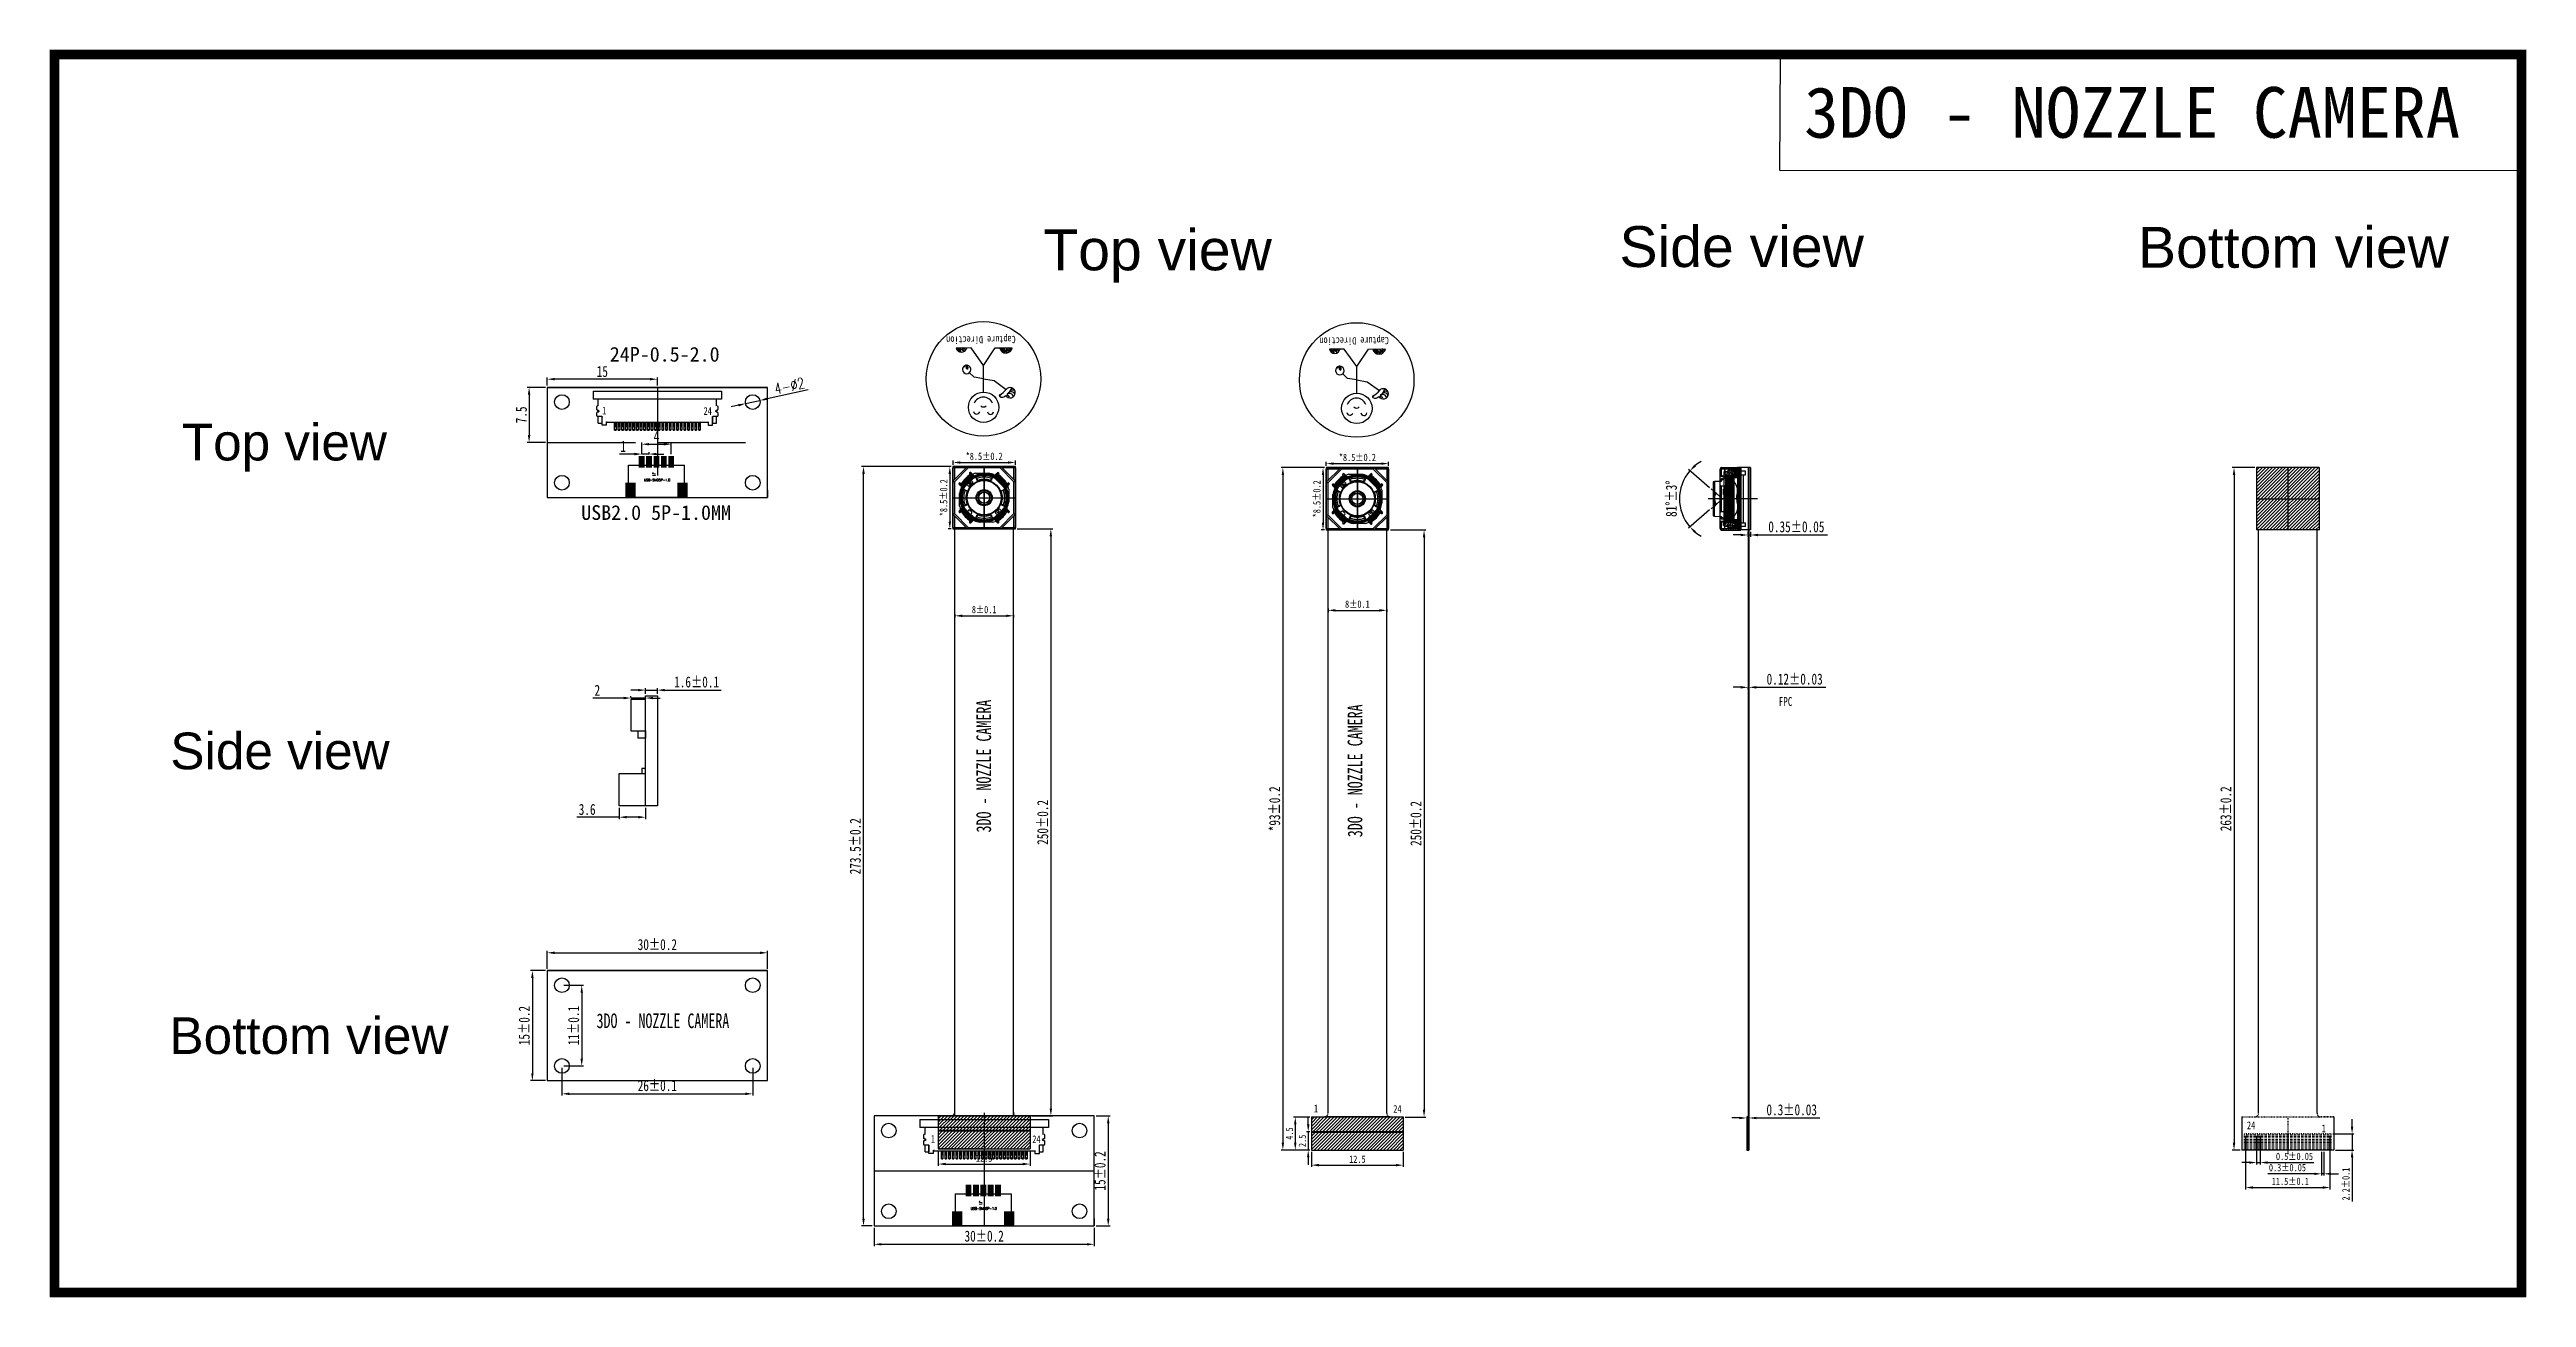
# Model space of a CAD drawing. Header units: millimetres. Extents: x 1 to 339, y 0 to 170.
import ezdxf

# ---------------------------------------------------------------- set-up
doc = ezdxf.new("R2010")
doc.units = ezdxf.units.MM
for name, pattern in [('ACAD_ISO02W100', [15, 12, -3]), ('CENTER', [0.6, 0.375, -0.075, 0.075, -0.075]), ('CENTERX2', [20.32, 12.7, -2.54, 2.54, -2.54]), ('JIS_02_0.7', [1.35, 0.75, -0.6])]:
    doc.linetypes.add(name, pattern=pattern)
for name, color, linetype in [('ATTRIBUTE_01', 34, 'Continuous'), ('DRIL_PLTE_THRU_01', 3, 'Continuous'), ('DRIL_PLTE_THRU_02', 146, 'Continuous'), ('DRIL_PLTE_THRU_03', 34, 'Continuous'), ('DRIL_PLTE_THRU_04', 176, 'Continuous'), ('PADS_BOT', 5, 'Continuous'), ('PADS_INNER', 96, 'Continuous'), ('PADS_TOP', 96, 'Continuous'), ('PART_NAME_126', 2, 'Continuous'), ('PART_TOP_2DLINE_126', 2, 'Continuous'), ('中心线', 1, 'ACAD_ISO02W100'), ('标注', 3, 'Continuous')]:
    doc.layers.add(name, color=color, linetype=linetype)
doc.styles.add('ROMANS', font='romans.shx')
doc.styles.get("Standard").update_dxf_attribs({"font": 'arial.ttf'})
doc.styles.add('W0$05', font='simplex', dxfattribs={"width": 0.75})
doc.styles.add('宋体', font='SimSun.ttf', dxfattribs={"width": 0.75})
doc.dimstyles.new('ISO-25', dxfattribs={"dimtxt": 2.5, "dimasz": 2.5, "dimexe": 1.25, "dimexo": 0.625, "dimtad": 1, "dimtxsty": 'Standard', "dimcen": 2.5, "dimadec": 0, "dimazin": 0, "dimtfac": 1, "dimtmove": 0, "dimatfit": 3, "dimfxl": 1, "dimarcsym": 0})
doc.dimstyles.new('ISO-25$0', dxfattribs={"dimscale": 0, "dimtxt": 1, "dimasz": 0.6, "dimexe": 0.5, "dimexo": 0.3, "dimgap": 0.2, "dimtad": 1, "dimrnd": 0.0005, "dimdsep": 46, "dimtxsty": '宋体', "dimcen": 2.5, "dimclrd": 3, "dimclre": 3, "dimclrt": 3, "dimazin": 0, "dimtfac": 1, "dimtmove": 0, "dimatfit": 3, "dimfxl": 1, "dimlwd": 9, "dimlwe": 9, "dimarcsym": 0})
doc.dimstyles.new('ISO-25$3', dxfattribs={"dimtxt": 0.8, "dimasz": 0.5, "dimexe": 0.3, "dimexo": 0.2, "dimgap": 0.2, "dimtad": 1, "dimdsep": 46, "dimtxsty": '宋体', "dimcen": 0.6, "dimclrd": 3, "dimclre": 3, "dimclrt": 3, "dimadec": 0, "dimazin": 0, "dimtp": 0.1, "dimtm": 0.1, "dimtfac": 1, "dimtmove": 0, "dimatfit": 3, "dimfxl": 1, "dimarcsym": 0})

msp = doc.modelspace()

# ---------------------------------------------------------------- texts
at = {"color": 1, "linetype": 'JIS_02_0.7', "style": '宋体', "width": 0.75}
for s, height, p in [('1', 1.054, (76.292, 120.116)), ('24', 1.0543, (90.108, 120.061)), ('1', 1.054, (173.308, 25.007)), ('24', 1.0543, (184.118, 24.951)), ('24', 1.0543, (300.475, 22.702)), ('1', 1.054, (121.096, 20.872)), ('24', 1.0543, (134.912, 20.816)), ('1', 1.054, (310.67, 22.295))]:
    msp.add_text(s, height=height, dxfattribs=at).set_placement(p)
at = {"color": 7, "lineweight": 5, "ltscale": 8, "insert": (240.123, 164.745), "char_height": 6.91807, "width": 97.13974, "attachment_point": 1, "style": 'ROMANS'}
msp.add_mtext('{\\fSimSun|b0|i0|c0|p54;3DO - NOZZLE CAMERA}', dxfattribs=at)
at = {"color": 7, "linetype": 'Continuous', "attachment_point": 9}
for s, insert, char_height in [('Top view', (167.566, 138.082), 5.5716), ('Side view', (248.262, 140.13), 5.5716), ('Bottom view', (328.011, 140.029), 5.57162), ('Top view', (46.948, 112.336), 5), ('Side view', (47.317, 71.689), 5), ('Bottom view', (55.343, 32.89), 5)]:
    msp.add_mtext(s, dxfattribs=dict(at, insert=insert, char_height=char_height))
at = {"char_height": 2, "attachment_point": 1, "style": 'ROMANS'}
for s, width, insert in [('{\\fSimSun|b0|i0|c134|p2;24P-0.5-2.0}', 43.92589, (77.33, 129.315)), ('{\\fSimSun|b0|i0|c134|p2;USB2.0 5P-1.0MM}', 43.92589, (73.436, 107.747)), ('{\\fSimSun|b0|i0|c134|p2;\\W0.7;3DO - NOZZLE CAMERA }', 22.11168, (75.523, 38.487))]:
    msp.add_mtext_dynamic_manual_height_columns(s, width=width, gutter_width=1.5, heights=[0], dxfattribs=dict(at, insert=insert))
at = {"char_height": 2, "attachment_point": 1, "rotation": 90, "style": 'ROMANS'}
for insert in [(127.296, 63.147), (177.904, 62.502)]:
    msp.add_mtext_dynamic_manual_height_columns('{\\fSimSun|b0|i0|c134|p2;\\W0.7;3DO - NOZZLE CAMERA}', width=22.11168, gutter_width=1.5, heights=[0], dxfattribs=dict(at, insert=insert))
at = {"layer": '标注', "insert": (236.671, 81.598), "char_height": 1.2, "width": 2.61385, "attachment_point": 1, "style": '宋体'}
msp.add_mtext('\\pt1.6;{\\fSimSun|b0|i0|c134|p54;FPC}', dxfattribs=at)

# ---------------------------------------------------------------- blocks, each defined once
blk = doc.blocks.new('成像方向')
at = {"color": 0}
for p, q in [((-0.84, 0.15), (-1.81, 0.85)), ((0, 0), (-0.84, 0.15)), ((0.01, 1.06), (-0.01, -1.06)), ((0, 0), (0.74, -0.13)), ((-0.01, -1.06), (-0.96, -2.45)), ((-0.01, -1.06), (0.97, -2.47)), ((0.74, -0.13), (1.11, -0.5)), ((-0.96, -2.45), (-2.31, -2.45)), ((-2.24, -2.27), (-2.01, -2.45)), ((-2.09, -2.12), (-1.83, -2.45)), ((-2.01, -2.45), (-2.09, -2.12)), ((-1.9, -2.04), (-1.63, -2.45)), ((-1.83, -2.45), (-1.9, -2.04)), ((-1.7, -2.05), (-1.51, -2.45)), ((-1.63, -2.45), (-1.7, -2.05)), ((-1.52, -2.12), (-1.42, -2.45)), ((-1.51, -2.45), (-1.52, -2.12)), ((-1.42, -2.45), (-1.38, -2.26)), ((0.97, -2.47), (2.15, -2.47)), ((1.38, -2.31), (1.68, -2.47)), ((1.56, -2.47), (1.38, -2.31)), ((1.53, -2.18), (1.82, -2.47)), ((1.68, -2.47), (1.53, -2.18)), ((1.81, -2.14), (1.95, -2.47)), ((1.82, -2.47), (1.81, -2.14)), ((1.95, -2.47), (1.98, -2.22)), ((1.98, -2.22), (2.05, -2.47)), ((2.05, -2.47), (2.07, -2.31))]:
    blk.add_line(p, q, dxfattribs=at)
blk.add_circle((0.01, 2.26), 1.21, dxfattribs=at)
for centre, radius, start, end in [((-0.54, 2.59), 0.245, 5.8143, 170.717), ((0.02, 1.93), 0.305, 44.1013, 134.0522), ((0.56, 2.53), 0.261, 12.9344, 158.0159), ((-2.11, 1.12), 0.409, 30.2472, 324.1439), ((-2.29, 1.17), 0.258, 211.8002, 314.3658), ((-2.2, 1.34), 0.296, 191.3085, 336.0247), ((-2.29, 0.94), 0.157, 229.8783, 336.8145), ((-2.08, 1.45), 0.272, 178.9624, 317.6377), ((-1.8, 0.84), 0.352, 101.729, 173.0242), ((-2.29, 0.94), 0.157, 359.2614, 10.1933), ((-2.01, 1.49), 0.0721, 219.32, 293.7805), ((-1.82, 1.64), 0.309, 219.3202, 255.4996), ((-2.29, 1.17), 0.258, 337.7356, 340.9393), ((-1.91, 1.29), 0.0451, 317.6375, 75.1427), ((-0.55, -0.13), 1.59, 117.1439, 142.0193), ((-1.48, 1.11), 0.355, 54.4544, 141.7998), ((-0.55, -0.13), 1.59, 119.5133, 124.8131), ((-0.56, -0.13), 1.59, 117.1424, 123.7259), ((-1.32, 1.21), 0.0823, 58.6027, 181.5253), ((-1.31, 1.34), 0.0667, 301.457, 55.8651), ((0.03, 2.24), 0.794, 201.3331, 337.6631), ((1.33, -0.76), 0.34, 276.8307, 262.1421), ((1.32, -0.9), 0.106, 96.3799, 254.5909), ((1.24, -0.97), 0.0739, 6.2281, 112.1922), ((1.29, -0.92), 0.0964, 328.4311, 114.1198), ((1.34, -1.01), 0.0499, 55.3305, 175.5014), ((1.28, -1.05), 0.0475, 275.8733, 71.7687), ((1.36, -1.03), 0.0702, 227.9543, 276.5536), ((1.4, -0.98), 0.029, 140.4871, 279.3521), ((1.37, -0.93), 0.164, 281.474, 354.2934), ((1.5, -0.94), 0.0965, 312.3048, 6.7633), ((-1.81, -2.55), 0.514, 10.9788, 169.0212), ((1.73, -2.56), 0.428, 11.8896, 168.1104)]:
    blk.add_arc(centre, radius, start, end, dxfattribs=at)
at = {"color": 0, "insert": (-2.59, -2.82), "char_height": 0.5788, "width": 5.6767, "attachment_point": 1, "style": '宋体'}
blk.add_mtext('{\\C1;Capture Direction}', dxfattribs=at)
blk = doc.blocks.new('SMOOTH_0$1')
at = {"const_width": 0.05}
blk.add_lwpolyline([(-0.025, 0, 1), (0.025, 0, 1)], format="xyb", close=True, dxfattribs=at)
blk = doc.blocks.new('PART_BODY_TOP_37')
at = {"layer": 'PART_TOP_2DLINE_126', "const_width": 0.1}
for points in [[(-3.8, -2.3), (-3.8, 0), (-2.5, 0)], [(2.4, 0), (3.8, 0), (3.8, -2.3)]]:
    blk.add_lwpolyline(points, dxfattribs=at)
at = {"layer": 'PART_TOP_2DLINE_126'}
for p in [(-3.8, 0), (-2.5, 0), (2.4, 0), (3.8, 0), (-3.8, -2.3), (3.8, -2.3)]:
    blk.add_blockref('SMOOTH_0$1', p, dxfattribs=at)
blk = doc.blocks.new('DRIL_HOLE_0')
blk.add_lwpolyline([(0, 0, 1), (0, 0, 1)], format="xyb", close=True)
blk = doc.blocks.new('PAD_0')
blk.add_lwpolyline([(0, 0, 1), (0, 0, 1)], format="xyb", close=True)
blk = doc.blocks.new('PAD_15')
at = {"const_width": 1.4}
blk.add_lwpolyline([(-1, 0), (1, 0)], dxfattribs=at)
blk = doc.blocks.new('STK_TOP_37')
at = {"layer": 'DRIL_PLTE_THRU_01'}
blk.add_blockref('DRIL_HOLE_0', (0, 0), dxfattribs=at)
at = {"layer": 'DRIL_PLTE_THRU_02'}
blk.add_blockref('DRIL_HOLE_0', (0, 0), dxfattribs=at)
at = {"layer": 'DRIL_PLTE_THRU_03'}
blk.add_blockref('DRIL_HOLE_0', (0, 0), dxfattribs=at)
at = {"layer": 'DRIL_PLTE_THRU_04'}
blk.add_blockref('DRIL_HOLE_0', (0, 0), dxfattribs=at)
at = {"layer": 'PADS_BOT', "rotation": 90}
blk.add_blockref('PAD_0', (0, 0), dxfattribs=at)
at = {"layer": 'PADS_INNER', "rotation": 90}
blk.add_blockref('PAD_0', (0, 0), dxfattribs=at)
at = {"layer": 'PADS_TOP', "rotation": 90}
blk.add_blockref('PAD_15', (0, 0), dxfattribs=at)
blk = doc.blocks.new('PAD_16')
at = {"const_width": 0.8}
blk.add_lwpolyline([(-0.8, 0), (0.8, 0)], dxfattribs=at)
blk = doc.blocks.new('STK_TOP_38')
at = {"layer": 'DRIL_PLTE_THRU_01'}
blk.add_blockref('DRIL_HOLE_0', (0, 0), dxfattribs=at)
at = {"layer": 'DRIL_PLTE_THRU_02'}
blk.add_blockref('DRIL_HOLE_0', (0, 0), dxfattribs=at)
at = {"layer": 'DRIL_PLTE_THRU_03'}
blk.add_blockref('DRIL_HOLE_0', (0, 0), dxfattribs=at)
at = {"layer": 'DRIL_PLTE_THRU_04'}
blk.add_blockref('DRIL_HOLE_0', (0, 0), dxfattribs=at)
at = {"layer": 'PADS_BOT', "rotation": 90}
blk.add_blockref('PAD_0', (0, 0), dxfattribs=at)
at = {"layer": 'PADS_INNER', "rotation": 90}
blk.add_blockref('PAD_0', (0, 0), dxfattribs=at)
at = {"layer": 'PADS_TOP', "rotation": 90}
blk.add_blockref('PAD_16', (0, 0), dxfattribs=at)
blk = doc.blocks.new('SYM_TOP_34')
for name, p in [('PART_BODY_TOP_37', (0, 0)), ('STK_TOP_38', (-2, 0.45)), ('STK_TOP_38', (-1, 0.45)), ('STK_TOP_38', (0, 0.45)), ('STK_TOP_38', (1, 0.45)), ('STK_TOP_38', (2, 0.45)), ('STK_TOP_37', (-3.55, -3.4)), ('STK_TOP_37', (3.55, -3.4))]:
    blk.add_blockref(name, p)
blk = doc.blocks.new('PART_TOP_59')
blk.add_blockref('SYM_TOP_34', (0, 0))
at = {"layer": 'ATTRIBUTE_01', "style": 'W0$05', "width": 0.75}
blk.add_text('USB-SMD5P-1.0', height=0.35, dxfattribs=at).set_placement((-1.7, -2.2))
at = {"layer": 'PART_NAME_126', "style": 'W0$05', "width": 0.75}
blk.add_text('J1', height=0.42, rotation=270, dxfattribs=at).set_placement((-0.55, -1))
blk = doc.blocks.new('28')
at = {"linetype": 'Continuous'}
h = blk.add_hatch(dxfattribs=at)
h.set_pattern_fill('DEFAULT__2', color=256, scale=0.2358, angle=95, style=0, pattern_type=0)
h.set_pattern_definition([(95, (131.06909, -62.54573), (-0.23490288, -0.02055134), [])])
edge = h.paths.add_edge_path()
edge.add_line((-2.6, 4.25), (-0.45, 4.25))
edge.add_line((-0.45, 4.1), (-0.45, 4.25))
edge.add_line((-2.65, 4.1), (-0.45, 4.1))
edge.add_line((-2.65, 4.1), (-2.65, 3.35))
edge.add_line((-2.65, 3.35), (-2.8, 3.35))
edge.add_line((-2.8, 3.35), (-2.8, 4.05))
edge.add_spline(control_points=[(-2.6, 4.25), (-2.72, 4.25), (-2.8, 4.17), (-2.8, 4.05)], knot_values=[0, 0, 0, 0, 1, 1, 1, 1], weights=[1, 0.804738, 0.804738, 1], degree=3, periodic=0)
edge = h.paths.add_edge_path()
edge.add_line((-0.45, -4.25), (-0.45, -4.1))
edge.add_line((-2.6, -4.25), (-0.45, -4.25))
edge.add_spline(control_points=[(-2.6, -4.25), (-2.72, -4.25), (-2.8, -4.17), (-2.8, -4.05)], knot_values=[0, 0, 0, 0, 1, 1, 1, 1], weights=[1, 0.804738, 0.804738, 1], degree=3, periodic=0)
edge.add_line((-2.8, -4.05), (-2.8, -3.35))
edge.add_line((-2.8, -3.35), (-2.65, -3.35))
edge.add_line((-2.65, -3.35), (-2.65, -4.1))
edge.add_line((-0.45, -4.1), (-2.65, -4.1))
h = blk.add_hatch(dxfattribs=at)
h.set_pattern_fill('DEFAULT__7', color=256, scale=0.269447, angle=415, style=0, pattern_type=0)
h.set_pattern_definition([(55, (131.06909, -62.54573), (-0.22071814, 0.1545485), [])])
edge = h.paths.add_edge_path()
edge.add_line((-2.26, -3.63), (-2.23, -3.63))
edge.add_line((-2.23, -3.35), (-2.23, -3.63))
edge.add_line((-2.23, -3.35), (-2.26, -3.35))
edge.add_line((-2.26, -3.35), (-2.26, -3.25))
edge.add_line((-2.26, -3.25), (-2.18, -3.25))
edge.add_line((-2.18, -3.25), (-2, -3.25))
edge.add_line((-2, -3.25), (-1.93, -3.25))
edge.add_line((-1.86, -3.13), (-1.93, -3.25))
edge.add_line((-1.82, -3.13), (-1.86, -3.13))
edge.add_line((-1.75, -3.25), (-1.82, -3.13))
edge.add_line((-1.75, -3.25), (-1.68, -3.25))
edge.add_line((-1.61, -3.13), (-1.68, -3.25))
edge.add_line((-1.57, -3.13), (-1.61, -3.13))
edge.add_line((-1.5, -3.25), (-1.57, -3.13))
edge.add_line((-1.5, -3.25), (-1.43, -3.25))
edge.add_line((-1.36, -3.13), (-1.43, -3.25))
edge.add_line((-1.32, -3.13), (-1.36, -3.13))
edge.add_line((-1.25, -3.25), (-1.32, -3.13))
edge.add_line((-1.25, -3.25), (-1.05, -3.25))
edge.add_line((-1.05, -3.25), (-1.05, -3.36))
edge.add_line((-0.61, -3.36), (-1.05, -3.36))
edge.add_line((-0.61, -3.36), (-0.61, -3.63))
edge.add_line((-0.87, -3.63), (-0.61, -3.63))
edge.add_line((-0.87, -3.63), (-0.87, -3.85))
edge.add_line((-1.09, -3.85), (-0.87, -3.85))
edge.add_line((-1.09, -3.55), (-1.09, -3.85))
edge.add_line((-1.76, -3.55), (-1.09, -3.55))
edge.add_line((-1.76, -3.73), (-1.76, -3.55))
edge.add_line((-2.26, -3.73), (-1.76, -3.73))
edge.add_line((-2.26, -3.73), (-2.26, -3.63))
edge = h.paths.add_edge_path()
edge.add_line((-1.76, 3.55), (-1.76, 3.73))
edge.add_line((-1.76, 3.55), (-1.09, 3.55))
edge.add_line((-1.09, 3.85), (-1.09, 3.55))
edge.add_line((-1.09, 3.85), (-0.87, 3.85))
edge.add_line((-0.87, 3.85), (-0.87, 3.63))
edge.add_line((-0.61, 3.63), (-0.87, 3.63))
edge.add_line((-0.61, 3.63), (-0.61, 3.36))
edge.add_line((-0.61, 3.36), (-1.05, 3.36))
edge.add_line((-1.05, 3.36), (-1.05, 3.25))
edge.add_line((-1.13, 3.25), (-1.05, 3.25))
edge.add_line((-1.19, 3.13), (-1.13, 3.25))
edge.add_line((-1.24, 3.13), (-1.19, 3.13))
edge.add_line((-1.31, 3.25), (-1.24, 3.13))
edge.add_line((-1.38, 3.25), (-1.31, 3.25))
edge.add_line((-1.44, 3.13), (-1.38, 3.25))
edge.add_line((-1.49, 3.13), (-1.44, 3.13))
edge.add_line((-1.56, 3.25), (-1.49, 3.13))
edge.add_line((-1.63, 3.25), (-1.56, 3.25))
edge.add_line((-1.69, 3.13), (-1.63, 3.25))
edge.add_line((-1.74, 3.13), (-1.69, 3.13))
edge.add_line((-1.81, 3.25), (-1.74, 3.13))
edge.add_line((-1.88, 3.25), (-1.81, 3.25))
edge.add_line((-1.94, 3.13), (-1.88, 3.25))
edge.add_line((-1.99, 3.13), (-1.94, 3.13))
edge.add_line((-2.05, 3.25), (-1.99, 3.13))
edge.add_line((-2.26, 3.25), (-2.05, 3.25))
edge.add_line((-2.26, 3.25), (-2.26, 3.35))
edge.add_line((-2.26, 3.35), (-2.23, 3.35))
edge.add_line((-2.23, 3.35), (-2.23, 3.63))
edge.add_line((-2.26, 3.63), (-2.23, 3.63))
edge.add_line((-2.26, 3.63), (-2.26, 3.73))
edge.add_line((-2.26, 3.73), (-1.76, 3.73))
h = blk.add_hatch(dxfattribs=at)
h.set_pattern_fill('DEFAULT__1', color=256, scale=0.156776, angle=175, style=0, pattern_type=0)
h.set_pattern_definition([(175, (131.06909, -62.54573), (-0.01366394, -0.15617955), [])])
edge = h.paths.add_edge_path()
edge.add_line((-2.15, -3.99), (-2.11, -3.99))
edge.add_line((-2.11, -4.09), (-2.11, -3.99))
edge.add_line((-2.15, -4.09), (-2.11, -4.09))
edge.add_line((-2.15, -4.09), (-2.15, -3.99))
edge = h.paths.add_edge_path()
edge.add_line((-2.11, 3.99), (-2.15, 3.99))
edge.add_line((-2.15, 3.99), (-2.15, 4.09))
edge.add_line((-2.11, 4.09), (-2.15, 4.09))
edge.add_line((-2.11, 3.99), (-2.11, 4.09))
edge = h.paths.add_edge_path()
edge.add_line((-2.15, -3.72), (-2.15, -3.6))
edge.add_line((-2.11, -3.6), (-2.15, -3.6))
edge.add_line((-2.11, -3.72), (-2.11, -3.6))
edge.add_line((-2.15, -3.72), (-2.11, -3.72))
edge = h.paths.add_edge_path()
edge.add_line((-2.15, -3.4), (-2.15, -3.3))
edge.add_line((-2.15, -3.3), (-2.11, -3.3))
edge.add_line((-2.11, -3.4), (-2.11, -3.3))
edge.add_line((-2.11, -3.4), (-2.15, -3.4))
edge = h.paths.add_edge_path()
edge.add_line((-2.15, 3.3), (-2.15, 3.4))
edge.add_line((-2.11, 3.4), (-2.15, 3.4))
edge.add_line((-2.11, 3.3), (-2.11, 3.4))
edge.add_line((-2.15, 3.3), (-2.11, 3.3))
edge = h.paths.add_edge_path()
edge.add_line((-2.15, 3.6), (-2.15, 3.72))
edge.add_line((-2.15, 3.72), (-2.11, 3.72))
edge.add_line((-2.11, 3.6), (-2.11, 3.72))
edge.add_line((-2.11, 3.6), (-2.15, 3.6))
h = blk.add_hatch(dxfattribs=at)
h.set_pattern_fill('DEFAULT__5', color=256, scale=0.185625, angle=135, style=0, pattern_type=0)
h.set_pattern_definition([(135, (131.06909, -62.54573), (-0.1312567, -0.1312567), [])])
edge = h.paths.add_edge_path()
edge.add_line((-1.76, 3.89), (-1.76, 3.55))
edge.add_line((-1.09, 3.89), (-1.76, 3.89))
edge.add_line((-1.09, 3.89), (-1.09, 3.55))
edge.add_line((-1.76, 3.55), (-1.09, 3.55))
edge = h.paths.add_edge_path()
edge.add_line((-1.76, -3.55), (-1.76, -3.89))
edge.add_line((-1.76, -3.55), (-1.09, -3.55))
edge.add_line((-1.09, -3.55), (-1.09, -3.89))
edge.add_line((-1.76, -3.89), (-1.09, -3.89))
h = blk.add_hatch(dxfattribs=at)
h.set_pattern_fill('DEFAULT__6', color=256, scale=0.151804, angle=295, style=0, pattern_type=0)
h.set_pattern_definition([(295, (131.06909, -62.54573), (0.13758091, 0.06415503), [])])
edge = h.paths.add_edge_path()
edge.add_line((-0.79, -3.15), (-0.79, -3.26))
edge.add_line((-0.25, -3.15), (-0.79, -3.15))
edge.add_line((-0.15, -3.25), (-0.25, -3.15))
edge.add_line((-0.15, -3.25), (-0.15, -3.55))
edge.add_line((0, -3.55), (-0.15, -3.55))
edge.add_line((0, -3.55), (0, -4.25))
edge.add_line((-0.45, -4.25), (0, -4.25))
edge.add_line((-0.45, -4.15), (-0.45, -4.25))
edge.add_line((-0.4, -4.15), (-0.45, -4.15))
edge.add_line((-0.4, -4.07), (-0.4, -4.15))
edge.add_line((-0.4, -4.07), (-0.82, -4.07))
edge.add_line((-0.82, -4.07), (-0.82, -3.9))
edge.add_line((-0.73, -3.9), (-0.82, -3.9))
edge.add_line((-0.73, -3.9), (-0.73, -3.69))
edge.add_line((-0.61, -3.69), (-0.73, -3.69))
edge.add_line((-0.61, -3.69), (-0.61, -3.26))
edge.add_line((-0.79, -3.26), (-0.61, -3.26))
edge = h.paths.add_edge_path()
edge.add_line((-0.79, 3.26), (-0.79, 3.15))
edge.add_line((-0.79, 3.26), (-0.61, 3.26))
edge.add_line((-0.61, 3.26), (-0.61, 3.69))
edge.add_line((-0.61, 3.69), (-0.73, 3.69))
edge.add_line((-0.73, 3.69), (-0.73, 3.9))
edge.add_line((-0.73, 3.9), (-0.82, 3.9))
edge.add_line((-0.82, 3.9), (-0.82, 4.07))
edge.add_line((-0.4, 4.07), (-0.82, 4.07))
edge.add_line((-0.4, 4.15), (-0.4, 4.07))
edge.add_line((-0.4, 4.15), (-0.45, 4.15))
edge.add_line((-0.45, 4.25), (-0.45, 4.15))
edge.add_line((0, 4.25), (-0.45, 4.25))
edge.add_line((0, 4.25), (0, 3.55))
edge.add_line((0, 3.55), (-0.15, 3.55))
edge.add_line((-0.15, 3.55), (-0.15, 3.25))
edge.add_line((-0.15, 3.25), (-0.25, 3.15))
edge.add_line((-0.25, 3.15), (-0.79, 3.15))
h = blk.add_hatch(dxfattribs=at)
h.set_pattern_fill('DEFAULT__4', color=256, scale=0.01, angle=335, style=0, pattern_type=0)
h.set_pattern_definition([(335, (131.069086, -62.54573), (0.00422618154, 0.00906307814), [])])
edge = h.paths.add_edge_path()
edge.add_line((-0.82, 3.8), (-0.79, 3.8))
edge.add_line((-0.79, 3.7), (-0.79, 3.8))
edge.add_line((-0.82, 3.7), (-0.79, 3.7))
edge.add_line((-0.82, 3.7), (-0.82, 3.8))
h = blk.add_hatch(dxfattribs=at)
h.set_pattern_fill('DEFAULT__3', color=256, scale=0.01, angle=295, style=0, pattern_type=0)
h.set_pattern_definition([(295, (131.069086, -62.54573), (0.00906307814, 0.00422618154), [])])
edge = h.paths.add_edge_path()
edge.add_line((-0.79, -3.7), (-0.79, -3.8))
edge.add_line((-0.82, -3.8), (-0.79, -3.8))
edge.add_line((-0.82, -3.7), (-0.82, -3.8))
edge.add_line((-0.82, -3.7), (-0.79, -3.7))
for p, q in [((-2.8, -4.05), (-2.8, 4.05)), ((-2.65, 4.1), (-2.65, 3.21)), ((-2.65, 4.1), (-0.45, 4.1)), ((-2.6, 4.25), (-0.45, 4.25)), ((-2.26, -3.73), (-2.26, 3.73)), ((-2.26, 3.73), (-1.76, 3.73)), ((-2.26, 3.63), (-2.23, 3.63)), ((-2.23, 3.35), (-2.23, 3.63)), ((-2.15, 3.73), (-2.15, 4.1)), ((-2.11, 4.09), (-2.15, 4.09)), ((-2.11, 3.99), (-2.15, 3.99)), ((-2.15, 3.6), (-2.15, 3.72)), ((-2.15, 3.72), (-2.11, 3.72)), ((-2.11, 3.6), (-2.15, 3.6)), ((-2.15, 3.3), (-2.15, 3.4)), ((-2.11, 3.4), (-2.15, 3.4)), ((-2.11, 4.1), (-2.11, 4.1)), ((-2.11, 3.73), (-2.11, 4.09)), ((-2.11, 3.6), (-2.11, 3.72)), ((-2.11, 3.3), (-2.11, 3.4)), ((-1.76, 3.89), (-1.76, 3.55)), ((-1.09, 3.89), (-1.76, 3.89)), ((-1.76, 3.55), (-1.09, 3.55)), ((-1.09, 3.9), (-1.09, 3.55)), ((-0.87, 3.9), (-1.09, 3.9)), ((-1.09, 3.85), (-0.87, 3.85)), ((-1.05, 3.9), (-1.05, 4.1)), ((-0.4, 4.07), (-1.05, 4.07)), ((-0.82, 3.95), (-1.05, 3.95)), ((-0.87, 3.9), (-0.87, 3.63)), ((-0.87, 3.8), (-0.82, 3.8)), ((-0.87, 3.7), (-0.79, 3.7)), ((-0.61, 3.63), (-0.87, 3.63)), ((-0.82, 3.85), (-0.82, 4.1)), ((-0.73, 3.9), (-0.82, 3.9)), ((-0.82, 3.63), (-0.82, 3.85)), ((-0.82, 3.85), (-0.79, 3.85)), ((-0.82, 3.8), (-0.79, 3.8)), ((-0.79, 3.63), (-0.79, 3.85)), ((-0.73, 3.84), (-0.79, 3.84)), ((-0.79, 3.77), (-0.73, 3.77)), ((-0.79, 3.69), (-0.71, 3.67)), ((-0.73, 3.69), (-0.73, 3.9)), ((-0.61, 3.69), (-0.73, 3.69)), ((-0.71, 3.67), (-0.71, 3.63)), ((-0.61, 3.26), (-0.61, 3.69)), ((-0.61, 3.63), (-0.61, 3.36)), ((-0.45, 4.25), (-0.45, 4.15)), ((-0.45, 4.1), (-0.45, 4.25)), ((0, 4.25), (-0.45, 4.25)), ((-0.4, 4.15), (-0.45, 4.15)), ((-0.45, 4.1), (-0.4, 4.1)), ((-0.4, 4.15), (-0.4, 4.07)), ((-0.15, 3.55), (-0.15, -3.55)), ((0, 3.55), (-0.15, 3.55)), ((0, 4.25), (0, -4.25)), ((0.65, 3.75), (0, 3.75)), ((0.65, 3.25), (0.65, 3.75)), ((-2.65, 3.35), (-2.8, 3.35)), ((-2.8, 3.21), (-2.65, 3.21)), ((-2.8, 0.58), (-2.65, 0.58)), ((-2.26, 3.03), (-2.65, 3.03)), ((-2.65, 1.77), (-2.26, 1.77)), ((-2.65, 1.77), (-2.65, -1.77)), ((-2.45, 3.14), (-2.26, 3.14)), ((-2.26, 1.32), (-2.35, 1.32)), ((-2.35, 0.57), (-2.35, 1.32)), ((-2.35, 0.57), (-2.26, 0.57)), ((-2.26, 3.35), (-2.23, 3.35)), ((-2.26, 3.25), (-2.05, 3.25)), ((-2.15, 3.3), (-2.11, 3.3)), ((-2.05, 3.25), (-1.99, 3.13)), ((-1.99, 3.13), (-1.94, 3.13)), ((-1.94, 3.13), (-1.88, 3.25)), ((-1.88, 3.25), (-1.81, 3.25)), ((-1.81, 3.25), (-1.74, 3.13)), ((-1.81, 3.25), (-1.81, 3.14)), ((-1.74, 3.13), (-1.69, 3.13)), ((-1.69, 3.13), (-1.63, 3.25)), ((-1.66, 1.95), (-1.64, 2.93)), ((-1.63, 3.25), (-1.56, 3.25)), ((-1.56, 3.25), (-1.49, 3.13)), ((-1.49, 3.13), (-1.44, 3.13)), ((-1.44, 3.13), (-1.38, 3.25)), ((-1.38, 3.25), (-1.31, 3.25)), ((-1.31, 3.25), (-1.24, 3.13)), ((-1.24, 3.13), (-1.19, 3.13)), ((-1.19, 3.13), (-1.13, 3.25)), ((-1.13, 3.25), (-1.05, 3.25)), ((-1.05, -3.36), (-1.05, 3.36)), ((-0.61, 3.36), (-1.05, 3.36)), ((-0.91, 3.26), (-0.91, -3.26)), ((-0.91, 3.26), (-0.61, 3.26)), ((-0.25, 3.15), (-0.91, 3.15)), ((-0.66, 3.26), (-0.66, 3.26)), ((-0.66, 3.26), (-0.61, 3.26)), ((-0.15, 3.25), (-0.25, 3.15)), ((-0.25, 3.15), (-0.25, -3.15)), ((0, 3.25), (0.65, 3.25)), ((-2.65, -1.17), (-2.8, -1.17)), ((-2.8, -3.09), (-2.65, -3.09)), ((-2.8, -3.35), (-2.65, -3.35)), ((-2.26, -1.77), (-2.65, -1.77)), ((-2.65, -3.03), (-2.26, -3.03)), ((-2.65, -3.09), (-2.65, -4.1)), ((-2.64, -3.25), (-2.65, -3.29)), ((-2.35, -3.14), (-2.45, -3.14)), ((-2.26, -3.13), (-2.35, -3.13)), ((-2.35, -3.65), (-2.35, -3.13)), ((-2.35, -3.35), (-2.26, -3.35)), ((-2.26, -3.25), (-1.93, -3.25)), ((-2.23, -3.35), (-2.26, -3.35)), ((-2.23, -3.35), (-2.23, -3.63)), ((-2.18, -3.25), (-2.11, -3.13)), ((-2.15, -3.3), (-2.11, -3.3)), ((-2.15, -3.4), (-2.15, -3.3)), ((-2.11, -3.13), (-2.07, -3.13)), ((-2.11, -3.4), (-2.11, -3.3)), ((-2.07, -3.13), (-2, -3.25)), ((-1.86, -3.13), (-1.93, -3.25)), ((-1.82, -3.13), (-1.86, -3.13)), ((-1.75, -3.25), (-1.82, -3.13)), ((-1.75, -3.25), (-1.68, -3.25)), ((-1.61, -3.13), (-1.68, -3.25)), ((-1.64, -2.06), (-1.67, -3.04)), ((-1.64, -1.95), (-1.64, -2.06)), ((-1.57, -3.13), (-1.61, -3.13)), ((-1.5, -3.25), (-1.57, -3.13)), ((-1.5, -3.25), (-1.43, -3.25)), ((-1.36, -3.13), (-1.43, -3.25)), ((-1.32, -3.13), (-1.36, -3.13)), ((-1.25, -3.25), (-1.32, -3.13)), ((-1.25, -3.25), (-1.05, -3.25)), ((-0.61, -3.36), (-1.05, -3.36)), ((-0.25, -3.15), (-0.91, -3.15)), ((-0.91, -3.26), (-0.61, -3.26)), ((-0.66, -3.26), (-0.66, -3.34)), ((-0.61, -3.34), (-0.66, -3.34)), ((-0.61, -3.69), (-0.61, -3.26)), ((-0.61, -3.36), (-0.61, -3.63)), ((-0.15, -3.25), (-0.25, -3.15)), ((0, -3.25), (0.65, -3.25)), ((0.65, -3.75), (0.65, -3.25)), ((-0.45, -4.1), (-2.65, -4.1)), ((-2.6, -4.25), (-0.45, -4.25)), ((-2.35, -3.65), (-2.26, -3.65)), ((-2.26, -3.63), (-2.23, -3.63)), ((-2.26, -3.73), (-1.76, -3.73)), ((-2.11, -3.4), (-2.15, -3.4)), ((-2.11, -3.6), (-2.15, -3.6)), ((-2.15, -3.72), (-2.15, -3.6)), ((-2.15, -3.72), (-2.11, -3.72)), ((-2.15, -4.1), (-2.15, -3.73)), ((-2.15, -3.8), (-2.11, -3.8)), ((-2.15, -3.99), (-2.11, -3.99)), ((-2.15, -4.09), (-2.11, -4.09)), ((-2.11, -3.72), (-2.11, -3.6)), ((-2.11, -3.73), (-2.11, -3.8)), ((-2.11, -4.09), (-2.11, -3.99)), ((-1.76, -3.55), (-1.09, -3.55)), ((-1.76, -3.55), (-1.76, -3.89)), ((-1.76, -3.89), (-1.09, -3.89)), ((-1.09, -4.1), (-1.09, -3.55)), ((-1.09, -3.85), (-0.87, -3.85)), ((-0.94, -3.9), (-1.09, -3.9)), ((-0.82, -3.95), (-1.09, -3.95)), ((-0.4, -4.07), (-1.09, -4.07)), ((-0.94, -3.9), (-0.94, -3.85)), ((-0.87, -3.63), (-0.61, -3.63)), ((-0.87, -3.63), (-0.87, -3.85)), ((-0.87, -3.8), (-0.82, -3.8)), ((-0.82, -3.89), (-0.82, -3.63)), ((-0.82, -3.7), (-0.79, -3.7)), ((-0.82, -3.8), (-0.79, -3.8)), ((-0.82, -3.85), (-0.79, -3.85)), ((-0.82, -3.89), (-0.73, -3.89)), ((-0.82, -4.1), (-0.82, -3.89)), ((-0.73, -3.9), (-0.82, -3.9)), ((-0.79, -3.63), (-0.79, -3.89)), ((-0.73, -3.87), (-0.79, -3.87)), ((-0.61, -3.69), (-0.73, -3.69)), ((-0.73, -3.9), (-0.73, -3.69)), ((-0.45, -4.1), (-0.4, -4.1)), ((-0.45, -4.25), (-0.45, -4.1)), ((-0.4, -4.15), (-0.45, -4.15)), ((-0.45, -4.15), (-0.45, -4.25)), ((-0.45, -4.25), (0, -4.25)), ((-0.4, -4.07), (-0.4, -4.15)), ((0, -3.55), (-0.15, -3.55)), ((0.65, -3.75), (0, -3.75))]:
    blk.add_line(p, q, dxfattribs=at)
at = {"linetype": 'CENTERX2', "lineweight": 18}
blk.add_line((-2.93, 0), (0.2, 0), dxfattribs=at)
at = {"linetype": 'Continuous'}
for centre, radius, start, end in [((-2.6, 4.05), 0.2, 90, 180), ((-2.53, 3.29), 0.12, 201.3001, 207.126), ((-2.52, 3.29), 0.128, 207.1234, 212.3681), ((3.77, 2.87), 5.6, 177.2065, 177.5212), ((17.5, 2.37), 19.15, 177.9918, 178.3267), ((-58.01, -1.4), 55.87, 358.5007, 358.8974), ((-2.6, -4.05), 0.2, 180, 270)]:
    blk.add_arc(centre, radius, start, end, dxfattribs=at)
for points, knots in [([(-2.65, 3.03), (-2.67, 3.03), (-2.71, 3.04), (-2.76, 3.06), (-2.79, 3.09), (-2.8, 3.12), (-2.8, 3.13), (-2.8, 3.14)], [0, 0, 0, 0, 0.288251, 0.554519, 0.788527, 0.896099, 1, 1, 1, 1]), ([(-2.8, 1.88), (-2.8, 1.87), (-2.8, 1.86), (-2.79, 1.83), (-2.76, 1.8), (-2.71, 1.78), (-2.67, 1.77), (-2.65, 1.77)], [0, 0, 0, 0, 0.1039, 0.21147, 0.445479, 0.711746, 1, 1, 1, 1]), ([(-2.63, 3.22), (-2.62, 3.21), (-2.6, 3.19), (-2.56, 3.16), (-2.51, 3.14), (-2.47, 3.14), (-2.45, 3.14)], [0, 0, 0, 0, 0.220636, 0.463554, 0.726076, 1, 1, 1, 1]), ([(-2.05, 3.25), (-2.06, 3.25), (-2.06, 3.25), (-2.06, 3.25), (-2.06, 3.25), (-2.06, 3.24), (-2.06, 3.23), (-2.06, 3.21), (-2.06, 3.19), (-2.06, 3.17), (-2.07, 3.14), (-2.07, 3.1), (-2.07, 3.06), (-2.07, 3), (-2.07, 2.91), (-2.08, 2.79), (-2.08, 2.65), (-2.08, 2.5), (-2.09, 2.34), (-2.09, 2.16), (-2.09, 1.9), (-2.1, 1.56), (-2.1, 1.12), (-2.11, 0.64), (-2.12, 0.15), (-2.12, -0.35), (-2.13, -0.84), (-2.13, -1.3), (-2.14, -1.84), (-2.15, -2.23), (-2.15, -2.48)], [0, 0, 0, 0, 0.00015, 0.000458, 0.000951, 0.001637, 0.003597, 0.006361, 0.00994, 0.014347, 0.019586, 0.025659, 0.032564, 0.040297, 0.058211, 0.079257, 0.10326, 0.13, 0.159179, 0.190487, 0.223583, 0.293755, 0.370553, 0.453985, 0.541437, 0.629832, 0.715986, 0.79698, 0.870657, 1, 1, 1, 1]), ([(-2.11, -3.13), (-2.11, -3.13), (-2.11, -3.13), (-2.11, -3.12), (-2.11, -3.12), (-2.11, -3.11), (-2.11, -3.1), (-2.1, -3.08), (-2.1, -3.06), (-2.1, -3.02), (-2.1, -2.98), (-2.1, -2.93), (-2.09, -2.87), (-2.09, -2.8), (-2.09, -2.7), (-2.09, -2.56), (-2.08, -2.37), (-2.08, -2.16), (-2.07, -1.93), (-2.07, -1.69), (-2.07, -1.44), (-2.06, -1.07), (-2.06, -0.57), (-2.05, 0.03), (-2.04, 0.54), (-2.04, 0.94), (-2.03, 1.23), (-2.03, 1.49), (-2.02, 1.75), (-2.02, 1.98), (-2.02, 2.21), (-2.01, 2.41), (-2.01, 2.57), (-2.01, 2.69), (-2.01, 2.76), (-2, 2.83), (-2, 2.9), (-2, 2.95), (-2, 3), (-2, 3.04), (-1.99, 3.07), (-1.99, 3.09), (-1.99, 3.1), (-1.99, 3.11), (-1.99, 3.12), (-1.99, 3.12), (-1.99, 3.13), (-1.99, 3.13), (-1.99, 3.13), (-1.99, 3.13)], [0, 0, 0, 0, 0.000401, 0.001071, 0.002021, 0.003254, 0.004777, 0.006592, 0.011114, 0.016837, 0.023756, 0.031866, 0.041164, 0.05163, 0.063222, 0.089624, 0.119978, 0.153743, 0.19033, 0.229085, 0.269575, 0.312807, 0.406367, 0.505318, 0.603952, 0.651352, 0.696623, 0.739226, 0.779291, 0.817635, 0.853666, 0.886742, 0.916283, 0.929558, 0.941771, 0.952881, 0.962848, 0.971638, 0.979236, 0.985635, 0.990834, 0.992987, 0.994843, 0.996406, 0.99768, 0.998667, 0.999373, 0.999807, 1, 1, 1, 1]), ([(-2.07, -3.13), (-2.07, -3.13), (-2.07, -3.13), (-2.07, -3.13), (-2.07, -3.12), (-2.07, -3.12), (-2.06, -3.11), (-2.06, -3.1), (-2.06, -3.09), (-2.06, -3.07), (-2.06, -3.04), (-2.06, -3), (-2.06, -2.95), (-2.05, -2.9), (-2.05, -2.83), (-2.05, -2.76), (-2.05, -2.69), (-2.04, -2.57), (-2.04, -2.41), (-2.04, -2.21), (-2.03, -1.98), (-2.03, -1.75), (-2.03, -1.49), (-2.02, -1.23), (-2.02, -0.94), (-2.01, -0.54), (-2.01, -0.03), (-2, 0.57), (-1.99, 1.07), (-1.99, 1.44), (-1.98, 1.69), (-1.98, 1.93), (-1.98, 2.16), (-1.97, 2.37), (-1.97, 2.56), (-1.97, 2.7), (-1.96, 2.8), (-1.96, 2.87), (-1.96, 2.93), (-1.96, 2.98), (-1.95, 3.02), (-1.95, 3.06), (-1.95, 3.08), (-1.95, 3.1), (-1.95, 3.11), (-1.95, 3.12), (-1.95, 3.12), (-1.95, 3.13), (-1.95, 3.13), (-1.95, 3.13)], [0, 0, 0, 0, 0.000193, 0.000629, 0.001337, 0.002324, 0.003597, 0.005159, 0.007013, 0.009165, 0.014369, 0.02077, 0.028367, 0.037152, 0.047117, 0.058227, 0.070441, 0.083718, 0.11326, 0.146336, 0.182368, 0.220712, 0.260777, 0.303381, 0.348652, 0.396054, 0.494689, 0.593641, 0.6872, 0.730433, 0.770922, 0.809677, 0.846264, 0.88003, 0.910382, 0.936781, 0.948373, 0.958839, 0.96814, 0.976254, 0.983171, 0.988888, 0.99341, 0.995226, 0.99675, 0.997984, 0.998933, 0.999601, 1, 1, 1, 1]), ([(-2, -3.25), (-2, -3.25), (-2, -3.25), (-2, -3.25), (-2, -3.24), (-2, -3.23), (-2, -3.23), (-1.99, -3.22), (-1.99, -3.2), (-1.99, -3.18), (-1.99, -3.15), (-1.99, -3.11), (-1.99, -3.06), (-1.98, -3.01), (-1.98, -2.94), (-1.98, -2.87), (-1.98, -2.79), (-1.98, -2.67), (-1.97, -2.51), (-1.97, -2.29), (-1.96, -2.06), (-1.96, -1.81), (-1.96, -1.55), (-1.95, -1.28), (-1.95, -0.98), (-1.94, -0.57), (-1.94, -0.04), (-1.93, 0.59), (-1.92, 1.1), (-1.92, 1.49), (-1.92, 1.75), (-1.91, 2), (-1.91, 2.24), (-1.9, 2.46), (-1.9, 2.66), (-1.9, 2.8), (-1.89, 2.91), (-1.89, 2.98), (-1.89, 3.04), (-1.89, 3.09), (-1.89, 3.14), (-1.88, 3.17), (-1.88, 3.2), (-1.88, 3.22), (-1.88, 3.24), (-1.88, 3.24), (-1.88, 3.25), (-1.88, 3.25), (-1.88, 3.25)], [0, 0, 0, 0, 0.000189, 0.000623, 0.001329, 0.002314, 0.003584, 0.005143, 0.006995, 0.009143, 0.014337, 0.020729, 0.028313, 0.037085, 0.047035, 0.058128, 0.070324, 0.083582, 0.113083, 0.146116, 0.182104, 0.220405, 0.260427, 0.302973, 0.348189, 0.395536, 0.494081, 0.592979, 0.686529, 0.729775, 0.770271, 0.80903, 0.845636, 0.879436, 0.909839, 0.936304, 0.947933, 0.958441, 0.967787, 0.975948, 0.982914, 0.988682, 0.993255, 0.996648, 0.997908, 0.998883, 0.999577, 1, 1, 1, 1]), ([(-1.84, 1.77), (-1.85, 1.65), (-1.85, 1.4), (-1.85, 1.01), (-1.86, 0.59), (-1.87, 0.16), (-1.87, -0.28), (-1.88, -0.71), (-1.88, -1.12), (-1.89, -1.51), (-1.89, -1.86), (-1.9, -2.14), (-1.9, -2.36), (-1.9, -2.5), (-1.9, -2.63), (-1.91, -2.76), (-1.91, -2.87), (-1.91, -2.96), (-1.92, -3.05), (-1.92, -3.11), (-1.92, -3.15), (-1.92, -3.17), (-1.92, -3.19), (-1.92, -3.21), (-1.93, -3.23), (-1.93, -3.24), (-1.93, -3.24), (-1.93, -3.25), (-1.93, -3.25)], [0, 0, 0, 0, 0.0721, 0.15068, 0.234508, 0.321534, 0.409423, 0.495761, 0.578279, 0.655032, 0.725664, 0.791767, 0.822526, 0.851409, 0.878182, 0.902627, 0.924561, 0.943833, 0.960326, 0.973972, 0.979712, 0.98473, 0.98903, 0.992617, 0.995495, 0.997674, 0.999168, 1, 1, 1, 1]), ([(-1.82, 3.11), (-1.82, 3.08), (-1.82, 3.01), (-1.83, 2.84), (-1.83, 2.57), (-1.84, 2.19), (-1.84, 1.92), (-1.84, 1.77)], [0, 0, 0, 0, 0.07036, 0.158887, 0.386783, 0.672472, 1, 1, 1, 1]), ([(-1.82, -3.13), (-1.82, -3.13), (-1.82, -3.13), (-1.82, -3.13), (-1.82, -3.12), (-1.82, -3.12), (-1.81, -3.11), (-1.81, -3.1), (-1.81, -3.09), (-1.81, -3.07), (-1.81, -3.04), (-1.81, -3), (-1.81, -2.95), (-1.8, -2.9), (-1.8, -2.83), (-1.8, -2.76), (-1.8, -2.69), (-1.79, -2.57), (-1.79, -2.41), (-1.79, -2.21), (-1.78, -1.98), (-1.78, -1.75), (-1.78, -1.49), (-1.77, -1.23), (-1.77, -0.94), (-1.76, -0.54), (-1.76, -0.03), (-1.75, 0.57), (-1.74, 1.07), (-1.74, 1.44), (-1.73, 1.69), (-1.73, 1.93), (-1.73, 2.16), (-1.72, 2.37), (-1.72, 2.56), (-1.72, 2.7), (-1.71, 2.8), (-1.71, 2.87), (-1.71, 2.93), (-1.71, 2.98), (-1.7, 3.02), (-1.7, 3.06), (-1.7, 3.08), (-1.7, 3.1), (-1.7, 3.11), (-1.7, 3.12), (-1.7, 3.12), (-1.7, 3.13), (-1.7, 3.13), (-1.7, 3.13)], [0, 0, 0, 0, 0.000193, 0.000627, 0.001333, 0.00232, 0.003593, 0.005157, 0.007014, 0.009168, 0.014367, 0.020764, 0.028364, 0.037153, 0.047114, 0.058222, 0.070438, 0.083717, 0.113257, 0.146334, 0.182366, 0.220709, 0.260768, 0.303378, 0.348647, 0.396049, 0.494682, 0.593633, 0.687194, 0.73042, 0.770909, 0.809671, 0.846257, 0.880025, 0.910375, 0.936783, 0.948374, 0.958834, 0.968135, 0.976249, 0.983166, 0.988885, 0.993408, 0.995225, 0.996749, 0.997983, 0.998932, 0.999601, 1, 1, 1, 1]), ([(-1.82, -1.77), (-1.82, -1.66), (-1.82, -1.41), (-1.81, -1.03), (-1.81, -0.62), (-1.8, -0.2), (-1.8, 0.24), (-1.79, 0.66), (-1.78, 1.07), (-1.78, 1.45), (-1.77, 1.75), (-1.77, 1.97), (-1.77, 2.13), (-1.77, 2.28), (-1.76, 2.42), (-1.76, 2.55), (-1.76, 2.67), (-1.75, 2.78), (-1.75, 2.87), (-1.75, 2.94), (-1.75, 2.99), (-1.75, 3.02), (-1.74, 3.04), (-1.74, 3.07), (-1.74, 3.09), (-1.74, 3.1), (-1.74, 3.11), (-1.74, 3.12), (-1.74, 3.13), (-1.74, 3.13), (-1.74, 3.13), (-1.74, 3.13)], [0, 0, 0, 0, 0.071769, 0.150016, 0.233978, 0.321539, 0.410259, 0.497584, 0.581096, 0.658718, 0.730012, 0.764015, 0.796602, 0.827501, 0.856441, 0.883171, 0.907467, 0.929144, 0.948041, 0.964054, 0.970952, 0.977106, 0.982516, 0.987183, 0.991107, 0.994296, 0.99676, 0.998512, 0.99957, 0.999852, 1, 1, 1, 1]), ([(-1.75, -3.25), (-1.75, -3.25), (-1.75, -3.25), (-1.75, -3.25), (-1.75, -3.25), (-1.75, -3.24), (-1.75, -3.23), (-1.74, -3.22), (-1.74, -3.2), (-1.74, -3.18), (-1.74, -3.16), (-1.74, -3.13), (-1.74, -3.1), (-1.74, -3.04), (-1.73, -2.97), (-1.73, -2.87), (-1.73, -2.76), (-1.72, -2.63), (-1.72, -2.49), (-1.72, -2.34), (-1.72, -2.17), (-1.71, -2), (-1.71, -1.76), (-1.71, -1.44), (-1.7, -1.04), (-1.7, -0.6), (-1.69, -0.15), (-1.68, 0.31), (-1.68, 0.75), (-1.67, 1.18), (-1.67, 1.58), (-1.66, 1.83), (-1.66, 1.95)], [0, 0, 0, 0, 0.000145, 0.000429, 0.00088, 0.001503, 0.003284, 0.00579, 0.009037, 0.013032, 0.017779, 0.023283, 0.029547, 0.03657, 0.052857, 0.072073, 0.094093, 0.118753, 0.145852, 0.17515, 0.206386, 0.239275, 0.273525, 0.345434, 0.423986, 0.508197, 0.595833, 0.684342, 0.771081, 0.853583, 0.929771, 1, 1, 1, 1]), ([(-1.64, 3.04), (-1.64, 3.05), (-1.64, 3.08), (-1.64, 3.12), (-1.63, 3.16), (-1.63, 3.19), (-1.63, 3.21), (-1.63, 3.23), (-1.63, 3.24), (-1.63, 3.24), (-1.63, 3.25), (-1.63, 3.25), (-1.63, 3.25)], [0, 0, 0, 0, 0.223768, 0.419103, 0.585995, 0.724453, 0.834573, 0.916762, 0.947557, 0.971602, 0.989015, 1, 1, 1, 1]), ([(-1.56, 3.25), (-1.56, 3.25), (-1.56, 3.25), (-1.56, 3.25), (-1.56, 3.25), (-1.56, 3.24), (-1.56, 3.23), (-1.56, 3.22), (-1.56, 3.2), (-1.56, 3.18), (-1.56, 3.16), (-1.57, 3.13), (-1.57, 3.1), (-1.57, 3.04), (-1.57, 2.97), (-1.57, 2.87), (-1.58, 2.76), (-1.58, 2.63), (-1.58, 2.49), (-1.59, 2.34), (-1.59, 2.18), (-1.59, 2), (-1.59, 1.76), (-1.6, 1.44), (-1.6, 1.04), (-1.61, 0.6), (-1.62, 0.15), (-1.62, -0.31), (-1.63, -0.75), (-1.63, -1.18), (-1.64, -1.57), (-1.64, -1.83), (-1.64, -1.95)], [0, 0, 0, 0, 0.000144, 0.000429, 0.000879, 0.001503, 0.003284, 0.00579, 0.009035, 0.013028, 0.017775, 0.023281, 0.029546, 0.036569, 0.052854, 0.072068, 0.094087, 0.118746, 0.145844, 0.17514, 0.206375, 0.239264, 0.273513, 0.345419, 0.423968, 0.508177, 0.595812, 0.684322, 0.771064, 0.853571, 0.929766, 1, 1, 1, 1]), ([(-1.61, -3.13), (-1.61, -3.13), (-1.61, -3.13), (-1.61, -3.12), (-1.61, -3.12), (-1.61, -3.11), (-1.61, -3.1), (-1.6, -3.08), (-1.6, -3.06), (-1.6, -3.02), (-1.6, -2.98), (-1.6, -2.93), (-1.59, -2.87), (-1.59, -2.8), (-1.59, -2.7), (-1.59, -2.56), (-1.58, -2.37), (-1.58, -2.16), (-1.57, -1.93), (-1.57, -1.69), (-1.57, -1.44), (-1.56, -1.07), (-1.56, -0.57), (-1.55, 0.03), (-1.54, 0.54), (-1.54, 0.94), (-1.53, 1.23), (-1.53, 1.49), (-1.52, 1.75), (-1.52, 1.98), (-1.52, 2.21), (-1.51, 2.41), (-1.51, 2.57), (-1.51, 2.69), (-1.51, 2.76), (-1.5, 2.83), (-1.5, 2.9), (-1.5, 2.95), (-1.5, 3), (-1.5, 3.04), (-1.49, 3.07), (-1.49, 3.09), (-1.49, 3.1), (-1.49, 3.11), (-1.49, 3.12), (-1.49, 3.12), (-1.49, 3.13), (-1.49, 3.13), (-1.49, 3.13), (-1.49, 3.13)], [0, 0, 0, 0, 0.000399, 0.001068, 0.002017, 0.003251, 0.004775, 0.006592, 0.011115, 0.016834, 0.023751, 0.031865, 0.041166, 0.051626, 0.063217, 0.089625, 0.119975, 0.153744, 0.190329, 0.229091, 0.26958, 0.312806, 0.406367, 0.505318, 0.603951, 0.651353, 0.696622, 0.739232, 0.779291, 0.817635, 0.853667, 0.886744, 0.916283, 0.929562, 0.941779, 0.952886, 0.962846, 0.971635, 0.979236, 0.985635, 0.990834, 0.992987, 0.994843, 0.996406, 0.99768, 0.998667, 0.999373, 0.999808, 1, 1, 1, 1]), ([(-1.57, -3.13), (-1.57, -3.13), (-1.57, -3.13), (-1.57, -3.13), (-1.57, -3.12), (-1.57, -3.12), (-1.56, -3.11), (-1.56, -3.1), (-1.56, -3.09), (-1.56, -3.07), (-1.56, -3.04), (-1.56, -3), (-1.56, -2.95), (-1.55, -2.9), (-1.55, -2.83), (-1.55, -2.76), (-1.55, -2.69), (-1.54, -2.57), (-1.54, -2.41), (-1.54, -2.21), (-1.53, -1.98), (-1.53, -1.75), (-1.53, -1.49), (-1.52, -1.23), (-1.52, -0.94), (-1.51, -0.54), (-1.51, -0.03), (-1.5, 0.57), (-1.49, 1.07), (-1.49, 1.44), (-1.48, 1.69), (-1.48, 1.93), (-1.48, 2.16), (-1.47, 2.37), (-1.47, 2.56), (-1.47, 2.7), (-1.46, 2.8), (-1.46, 2.87), (-1.46, 2.93), (-1.46, 2.98), (-1.45, 3.02), (-1.45, 3.06), (-1.45, 3.08), (-1.45, 3.1), (-1.45, 3.11), (-1.45, 3.12), (-1.45, 3.12), (-1.45, 3.13), (-1.45, 3.13), (-1.45, 3.13)], [0, 0, 0, 0, 0.000193, 0.000627, 0.001334, 0.002321, 0.003594, 0.005158, 0.007014, 0.009167, 0.014368, 0.020768, 0.028364, 0.037155, 0.047118, 0.058223, 0.070441, 0.083722, 0.113259, 0.146338, 0.182369, 0.22072, 0.260775, 0.303384, 0.348653, 0.396054, 0.494688, 0.593638, 0.6872, 0.730424, 0.770917, 0.809674, 0.846261, 0.880029, 0.910379, 0.936785, 0.948377, 0.958837, 0.968134, 0.976251, 0.98317, 0.988887, 0.993409, 0.995226, 0.996749, 0.997983, 0.998932, 0.999601, 1, 1, 1, 1]), ([(-1.5, -3.25), (-1.5, -3.25), (-1.5, -3.25), (-1.5, -3.25), (-1.5, -3.24), (-1.5, -3.23), (-1.5, -3.23), (-1.49, -3.22), (-1.49, -3.2), (-1.49, -3.18), (-1.49, -3.15), (-1.49, -3.11), (-1.49, -3.06), (-1.48, -3.01), (-1.48, -2.94), (-1.48, -2.87), (-1.48, -2.79), (-1.48, -2.67), (-1.47, -2.51), (-1.47, -2.29), (-1.46, -2.06), (-1.46, -1.81), (-1.46, -1.55), (-1.45, -1.28), (-1.45, -0.98), (-1.44, -0.57), (-1.44, -0.04), (-1.43, 0.59), (-1.42, 1.1), (-1.42, 1.49), (-1.42, 1.75), (-1.41, 2), (-1.41, 2.24), (-1.4, 2.46), (-1.4, 2.66), (-1.4, 2.8), (-1.39, 2.91), (-1.39, 2.98), (-1.39, 3.04), (-1.39, 3.09), (-1.39, 3.14), (-1.38, 3.17), (-1.38, 3.2), (-1.38, 3.22), (-1.38, 3.24), (-1.38, 3.24), (-1.38, 3.25), (-1.38, 3.25), (-1.38, 3.25)], [0, 0, 0, 0, 0.000189, 0.000621, 0.001326, 0.002311, 0.003582, 0.005142, 0.006995, 0.009144, 0.014337, 0.020726, 0.028311, 0.037088, 0.047035, 0.058124, 0.070324, 0.083586, 0.113082, 0.146117, 0.182105, 0.220414, 0.260424, 0.302976, 0.348189, 0.395536, 0.49408, 0.592975, 0.686529, 0.729766, 0.770265, 0.809026, 0.845632, 0.879435, 0.909835, 0.936307, 0.947938, 0.958439, 0.967781, 0.975945, 0.982913, 0.988681, 0.993254, 0.996647, 0.997907, 0.998882, 0.999577, 1, 1, 1, 1]), ([(-1.31, 3.25), (-1.31, 3.25), (-1.31, 3.25), (-1.31, 3.25), (-1.31, 3.24), (-1.31, 3.24), (-1.31, 3.23), (-1.31, 3.22), (-1.31, 3.2), (-1.31, 3.19), (-1.31, 3.16), (-1.32, 3.11), (-1.32, 3.06), (-1.32, 3.01), (-1.32, 2.94), (-1.32, 2.87), (-1.33, 2.79), (-1.33, 2.67), (-1.33, 2.51), (-1.34, 2.3), (-1.34, 2.06), (-1.34, 1.81), (-1.35, 1.55), (-1.35, 1.28), (-1.35, 0.98), (-1.36, 0.57), (-1.37, 0.04), (-1.38, -0.59), (-1.38, -1.1), (-1.39, -1.49), (-1.39, -1.75), (-1.39, -2), (-1.4, -2.24), (-1.4, -2.46), (-1.41, -2.65), (-1.41, -2.8), (-1.41, -2.91), (-1.41, -2.98), (-1.42, -3.04), (-1.42, -3.09), (-1.42, -3.14), (-1.42, -3.17), (-1.42, -3.2), (-1.43, -3.22), (-1.43, -3.23), (-1.43, -3.24), (-1.43, -3.25), (-1.43, -3.25), (-1.43, -3.25)], [0, 0, 0, 0, 0.000188, 0.000621, 0.001325, 0.00231, 0.00358, 0.005141, 0.006994, 0.009142, 0.014332, 0.020723, 0.02831, 0.037083, 0.04703, 0.058121, 0.070317, 0.08358, 0.113075, 0.146111, 0.182099, 0.220398, 0.260417, 0.302968, 0.34818, 0.395529, 0.494072, 0.592968, 0.686521, 0.729759, 0.770259, 0.809021, 0.845627, 0.879431, 0.90983, 0.936305, 0.947934, 0.958438, 0.967781, 0.975941, 0.98291, 0.98868, 0.993253, 0.996646, 0.997907, 0.998882, 0.999577, 1, 1, 1, 1]), ([(-1.36, -3.13), (-1.36, -3.13), (-1.36, -3.13), (-1.36, -3.12), (-1.36, -3.12), (-1.36, -3.11), (-1.36, -3.1), (-1.35, -3.08), (-1.35, -3.06), (-1.35, -3.02), (-1.35, -2.98), (-1.35, -2.93), (-1.34, -2.87), (-1.34, -2.8), (-1.34, -2.7), (-1.34, -2.56), (-1.33, -2.37), (-1.33, -2.16), (-1.32, -1.93), (-1.32, -1.69), (-1.32, -1.44), (-1.31, -1.07), (-1.31, -0.57), (-1.3, 0.03), (-1.29, 0.54), (-1.29, 0.94), (-1.28, 1.23), (-1.28, 1.49), (-1.27, 1.75), (-1.27, 1.98), (-1.27, 2.21), (-1.26, 2.41), (-1.26, 2.57), (-1.26, 2.69), (-1.26, 2.76), (-1.25, 2.83), (-1.25, 2.9), (-1.25, 2.95), (-1.25, 3), (-1.25, 3.04), (-1.24, 3.07), (-1.24, 3.09), (-1.24, 3.1), (-1.24, 3.11), (-1.24, 3.12), (-1.24, 3.12), (-1.24, 3.13), (-1.24, 3.13), (-1.24, 3.13), (-1.24, 3.13)], [0, 0, 0, 0, 0.000399, 0.001068, 0.002017, 0.003251, 0.004775, 0.006592, 0.011113, 0.016832, 0.023752, 0.031866, 0.041164, 0.051627, 0.063218, 0.089626, 0.119974, 0.153744, 0.190332, 0.229089, 0.269583, 0.312807, 0.406369, 0.50532, 0.603953, 0.651356, 0.696624, 0.739231, 0.779295, 0.817637, 0.853669, 0.886748, 0.916284, 0.929566, 0.94178, 0.952887, 0.96285, 0.971637, 0.979235, 0.985636, 0.990836, 0.992988, 0.994844, 0.996407, 0.99768, 0.998667, 0.999373, 0.999808, 1, 1, 1, 1]), ([(-1.32, -3.13), (-1.32, -3.13), (-1.32, -3.13), (-1.32, -3.13), (-1.32, -3.12), (-1.32, -3.12), (-1.31, -3.11), (-1.31, -3.1), (-1.31, -3.09), (-1.31, -3.07), (-1.31, -3.04), (-1.31, -3), (-1.31, -2.95), (-1.3, -2.9), (-1.3, -2.83), (-1.3, -2.76), (-1.3, -2.69), (-1.29, -2.57), (-1.29, -2.41), (-1.29, -2.21), (-1.28, -1.98), (-1.28, -1.75), (-1.28, -1.49), (-1.27, -1.23), (-1.27, -0.94), (-1.26, -0.54), (-1.26, -0.03), (-1.25, 0.57), (-1.24, 1.07), (-1.24, 1.44), (-1.23, 1.69), (-1.23, 1.93), (-1.23, 2.16), (-1.22, 2.37), (-1.22, 2.56), (-1.22, 2.7), (-1.21, 2.8), (-1.21, 2.87), (-1.21, 2.93), (-1.21, 2.98), (-1.2, 3.02), (-1.2, 3.06), (-1.2, 3.08), (-1.2, 3.1), (-1.2, 3.11), (-1.2, 3.12), (-1.2, 3.12), (-1.2, 3.13), (-1.2, 3.13), (-1.2, 3.13)], [0, 0, 0, 0, 0.000192, 0.000627, 0.001333, 0.00232, 0.003593, 0.005156, 0.007012, 0.009164, 0.014364, 0.020765, 0.028363, 0.03715, 0.047113, 0.05822, 0.070434, 0.083716, 0.113252, 0.146331, 0.182363, 0.220705, 0.260769, 0.303376, 0.348644, 0.396047, 0.49468, 0.593631, 0.687193, 0.730417, 0.770911, 0.809668, 0.846256, 0.880026, 0.910374, 0.936782, 0.948373, 0.958836, 0.968134, 0.976248, 0.983168, 0.988887, 0.993408, 0.995225, 0.996749, 0.997983, 0.998932, 0.999601, 1, 1, 1, 1]), ([(-1.25, -3.25), (-1.25, -3.25), (-1.25, -3.25), (-1.25, -3.25), (-1.25, -3.24), (-1.25, -3.23), (-1.25, -3.23), (-1.24, -3.22), (-1.24, -3.2), (-1.24, -3.18), (-1.24, -3.15), (-1.24, -3.11), (-1.24, -3.06), (-1.23, -3.01), (-1.23, -2.94), (-1.23, -2.87), (-1.23, -2.79), (-1.23, -2.67), (-1.22, -2.51), (-1.22, -2.29), (-1.21, -2.06), (-1.21, -1.81), (-1.21, -1.55), (-1.2, -1.28), (-1.2, -0.98), (-1.19, -0.57), (-1.19, -0.04), (-1.18, 0.59), (-1.17, 1.1), (-1.17, 1.49), (-1.17, 1.75), (-1.16, 2), (-1.16, 2.24), (-1.15, 2.46), (-1.15, 2.66), (-1.15, 2.8), (-1.14, 2.91), (-1.14, 2.98), (-1.14, 3.04), (-1.14, 3.09), (-1.14, 3.14), (-1.13, 3.17), (-1.13, 3.2), (-1.13, 3.22), (-1.13, 3.24), (-1.13, 3.24), (-1.13, 3.25), (-1.13, 3.25), (-1.13, 3.25)], [0, 0, 0, 0, 0.000188, 0.000621, 0.001325, 0.00231, 0.00358, 0.005141, 0.006994, 0.009142, 0.014332, 0.020723, 0.02831, 0.037083, 0.04703, 0.058121, 0.070317, 0.08358, 0.113075, 0.146111, 0.182099, 0.220398, 0.260417, 0.302968, 0.34818, 0.395529, 0.494072, 0.592968, 0.686521, 0.729759, 0.770259, 0.809021, 0.845627, 0.879431, 0.90983, 0.936305, 0.947934, 0.958438, 0.967781, 0.975941, 0.98291, 0.98868, 0.993253, 0.996646, 0.997907, 0.998882, 0.999577, 1, 1, 1, 1]), ([(-2.65, -1.77), (-2.67, -1.77), (-2.71, -1.78), (-2.76, -1.8), (-2.79, -1.83), (-2.8, -1.86), (-2.8, -1.87), (-2.8, -1.88)], [0, 0, 0, 0, 0.288251, 0.554519, 0.788527, 0.896099, 1, 1, 1, 1]), ([(-2.79, -3.09), (-2.78, -3.08), (-2.76, -3.06), (-2.73, -3.05), (-2.69, -3.03), (-2.66, -3.03), (-2.65, -3.03)], [0, 0, 0, 0, 0.220949, 0.464002, 0.726444, 1, 1, 1, 1]), ([(-2.45, -3.14), (-2.47, -3.14), (-2.51, -3.14), (-2.57, -3.17), (-2.62, -3.2), (-2.64, -3.23), (-2.64, -3.25)], [0, 0, 0, 0, 0.279539, 0.544233, 0.78457, 1, 1, 1, 1]), ([(-2.16, -2.86), (-2.16, -2.89), (-2.16, -2.95), (-2.17, -3.02), (-2.17, -3.09), (-2.17, -3.14), (-2.17, -3.18), (-2.17, -3.2), (-2.17, -3.22), (-2.18, -3.23), (-2.18, -3.24), (-2.18, -3.24), (-2.18, -3.25), (-2.18, -3.25)], [0, 0, 0, 0, 0.225543, 0.423033, 0.59163, 0.731132, 0.841402, 0.885551, 0.922453, 0.952219, 0.974966, 0.990826, 1, 1, 1, 1]), ([(-1.86, -3.13), (-1.86, -3.13), (-1.86, -3.13), (-1.86, -3.12), (-1.86, -3.11), (-1.86, -3.1), (-1.85, -3.09), (-1.85, -3.06), (-1.85, -3.03), (-1.85, -2.97), (-1.85, -2.91), (-1.84, -2.84), (-1.84, -2.75), (-1.84, -2.66), (-1.84, -2.52), (-1.83, -2.32), (-1.83, -2.05), (-1.82, -1.87), (-1.82, -1.77)], [0, 0, 0, 0, 0.002383, 0.006609, 0.012744, 0.02083, 0.030897, 0.042964, 0.073139, 0.111432, 0.157825, 0.212174, 0.274302, 0.34389, 0.420565, 0.593306, 0.788146, 1, 1, 1, 1]), ([(-1.67, -3.04), (-1.67, -3.05), (-1.67, -3.08), (-1.67, -3.12), (-1.67, -3.16), (-1.67, -3.19), (-1.67, -3.21), (-1.68, -3.23), (-1.68, -3.24), (-1.68, -3.24), (-1.68, -3.25), (-1.68, -3.25), (-1.68, -3.25)], [0, 0, 0, 0, 0.223791, 0.419146, 0.586051, 0.724516, 0.834633, 0.916812, 0.947597, 0.971631, 0.989031, 1, 1, 1, 1])]:
    blk.add_open_spline(points, degree=3, knots=knots, dxfattribs=at)
blk = doc.blocks.new('1321')
at = {"linetype": 'Continuous', "lineweight": 25}
for p, q in [((-2.82, 1.17), (-2.42, 1)), ((-1.54, 2.63), (-2.63, 1.54)), ((-2.63, 1.54), (-2.61, 1.52)), ((-2.35, 0.87), (-2.62, 0.98)), ((-2.61, 1.52), (-2.35, 1.79)), ((-2.35, 1.79), (-1.79, 2.35)), ((-2.35, 1.79), (-2.12, 1.56)), ((-2.14, 1.89), (-1.81, 2.06)), ((-2.11, 1.86), (-2.14, 1.89)), ((-2.02, 1.9), (-2.11, 1.86)), ((-1.92, 1.8), (-2.02, 1.9)), ((-1.81, 2.01), (-2, 1.92)), ((-2, 1.92), (-1.91, 1.83)), ((-1.98, 1.56), (-1.56, 1.98)), ((-1.96, 1.72), (-1.92, 1.8)), ((-1.93, 1.69), (-1.96, 1.72)), ((-1.77, 2.02), (-1.93, 1.69)), ((-1.91, 1.83), (-1.81, 2.01)), ((-1.81, 2.06), (-1.77, 2.02)), ((-1.79, 2.35), (-1.52, 2.61)), ((-1.56, 2.12), (-1.79, 2.35)), ((-1.54, 2.63), (-1.52, 2.61)), ((-1.17, 2.82), (-1, 2.42)), ((-0.98, 2.62), (-0.87, 2.35)), ((-0.5, 3.05), (-0.34, 3.12)), ((-0.34, 3.12), (-0.29, 3.13)), ((-0.29, 3.13), (-0.17, 3.17)), ((-0.09, 3.22), (-0.27, 3.21)), ((-0.17, 3.17), (0, 3.22)), ((0, 3.09), (0, 3.22)), ((0.87, 2.35), (0.98, 2.62)), ((1, 2.42), (1.17, 2.82)), ((1.54, 2.63), (1.52, 2.61)), ((1.52, 2.61), (2.61, 1.52)), ((2.63, 1.54), (1.54, 2.63)), ((2.62, 0.98), (2.35, 0.87)), ((2.42, 1), (2.82, 1.17)), ((2.63, 1.54), (2.61, 1.52)), ((-2.82, -1.17), (-2.42, -1)), ((-2.63, -1.54), (-2.61, -1.52)), ((-2.63, -1.54), (-1.54, -2.63)), ((-2.62, -0.98), (-2.35, -0.87)), ((-2.28, -1.86), (-2.61, -1.52)), ((-2.12, -1.7), (-2.28, -1.86)), ((-1.86, -2.28), (-2.28, -1.86)), ((-1.7, -1.98), (-1.98, -1.7)), ((-1.86, -2.28), (-1.7, -2.12)), ((-1.52, -2.61), (-1.86, -2.28)), ((-1.54, -2.63), (-1.52, -2.61)), ((-1.17, -2.82), (-1, -2.42)), ((-0.87, -2.35), (-0.98, -2.62)), ((0.18, -3.22), (0.35, -3.2)), ((0.98, -2.62), (0.87, -2.35)), ((1.17, -2.82), (1, -2.42)), ((1.79, -2.35), (1.52, -2.61)), ((1.54, -2.63), (1.52, -2.61)), ((1.54, -2.63), (2.63, -1.54)), ((1.98, -1.56), (1.56, -1.98)), ((1.56, -2.12), (1.79, -2.35)), ((1.78, -2.03), (1.99, -1.82)), ((1.81, -2.06), (1.78, -2.03)), ((1.79, -2.35), (2.35, -1.79)), ((2.06, -1.81), (1.81, -2.06)), ((1.92, -1.83), (1.96, -1.79)), ((1.99, -1.82), (1.92, -1.83)), ((1.96, -1.79), (2.03, -1.78)), ((2.03, -1.78), (2.06, -1.81)), ((2.35, -1.79), (2.12, -1.56)), ((2.35, -0.87), (2.62, -0.98)), ((2.61, -1.52), (2.35, -1.79)), ((2.42, -1), (2.82, -1.17)), ((2.63, -1.54), (2.61, -1.52))]:
    blk.add_line(p, q, dxfattribs=at)
for radius in [3.09, 3.05, 2.4, 2.35, 2.33, 2.33, 1.1, 0.988, 0.783, 0.755]:
    blk.add_circle((0, 0), radius, dxfattribs=at)
for centre, radius, start, end in [((0, 0), 3, 157.5, 202.5), ((0, 0), 3.05, 149.7123, 157.5), ((0, 0), 3.03, 149.7699, 157.5), ((0, 0), 2.8, 159.4876, 200.5124), ((0, 0), 2.5, 159.7186, 200.2814), ((0, 0), 3, 125.123, 144.877), ((-2.05, 1.63), 0.1, 225, 315), ((-1.63, 2.05), 0.1, 315, 45), ((0, 0), 3.05, 112.5, 120.2877), ((0, 0), 3.03, 112.5, 120.2301), ((0, 0), 3, 67.5, 112.5), ((0, 0), 2.8, 69.4876, 110.5124), ((0, 0), 2.5, 69.7186, 110.2814), ((0, 0), 3.03, 59.7699, 67.5), ((0, 0), 3.05, 59.7123, 67.5), ((0, 0), 3, 35.123, 54.877), ((0, 0), 2.5, 339.7186, 20.2814), ((0, 0), 3.03, 22.5, 30.2301), ((0, 0), 2.8, 339.4876, 20.5124), ((0, 0), 3.05, 22.5, 30.2877), ((0, 0), 3, 337.5, 22.5), ((0, 0), 3.05, 202.5, 210.2877), ((0, 0), 3.03, 202.5, 210.2301), ((0, 0), 3, 215.123, 234.877), ((-2.05, -1.77), 0.1, 45, 135), ((-1.77, -2.05), 0.1, 315, 45), ((0, 0), 3.05, 239.7123, 247.5), ((0, 0), 3.03, 239.7699, 247.5), ((0, 0), 3, 247.5, 292.5), ((0, 0), 2.8, 249.4876, 290.5124), ((0, 0), 2.5, 249.7186, 290.2814), ((0, 0), 3.03, 292.5, 300.2301), ((0, 0), 3.05, 292.5, 300.2877), ((1.63, -2.05), 0.1, 135, 225), ((0, 0), 3, 305.123, 324.877), ((2.05, -1.63), 0.1, 45, 135), ((0, 0), 3.03, 329.7699, 337.5), ((0, 0), 3.05, 329.7123, 337.5)]:
    blk.add_arc(centre, radius, start, end, dxfattribs=at)
for points, start_tangent, end_tangent in [([(-0.03, 3.22), (-0.09, 3.22), (-0.53, 3.18), (-0.96, 3.08), (-1.38, 2.91), (-1.76, 2.7), (-2.12, 2.43), (-2.43, 2.12), (-2.7, 1.76), (-2.91, 1.38), (-3.08, 0.96), (-3.18, 0.53), (-3.22, 0.09), (-3.2, -0.35), (-3.12, -0.79), (-2.99, -1.21), (-2.79, -1.61), (-2.54, -1.98), (-2.25, -2.31), (-1.91, -2.6), (-1.53, -2.83), (-1.13, -3.02), (-0.7, -3.14), (-0.27, -3.21), (0.18, -3.22), (0.62, -3.16), (1.05, -3.05), (1.46, -2.88), (1.84, -2.65), (2.18, -2.37), (2.49, -2.05), (2.75, -1.69), (2.95, -1.29), (3.1, -0.88), (3.19, -0.44), (3.22, 0), (3.19, 0.44), (3.1, 0.88), (2.95, 1.29), (2.75, 1.69), (2.49, 2.05), (2.18, 2.37), (1.84, 2.65), (1.46, 2.88), (1.05, 3.05), (0.62, 3.16), (0.18, 3.22), (-0.09, 3.22)], (-0.999966, -0.008297), (-0.99962, -0.027575)), ([(-2.62, 0.98), (-2.62, 1.01), (-2.62, 1.04), (-2.64, 1.07), (-2.66, 1.1), (-2.7, 1.12)], (0.35041, 0.936597), (-0.92388, 0.382683)), ([(-2.42, 1), (-2.39, 0.98), (-2.36, 0.96), (-2.34, 0.93), (-2.34, 0.89), (-2.35, 0.87)], (0.92388, -0.382683), (-0.346632, -0.938001)), ([(-1.12, 2.7), (-1.1, 2.66), (-1.07, 2.64), (-1.04, 2.62), (-1.01, 2.62), (-0.98, 2.62)], (0.382683, -0.92388), (0.936597, 0.35041)), ([(-0.87, 2.35), (-0.89, 2.34), (-0.92, 2.34), (-0.95, 2.36), (-0.98, 2.38), (-1, 2.42)], (-0.938001, -0.346632), (-0.382683, 0.92388)), ([(0.35, -3.2), (0.79, -3.12), (1.21, -2.99), (1.61, -2.79), (1.98, -2.54), (2.31, -2.25), (2.6, -1.91), (2.83, -1.53), (3.02, -1.13), (3.14, -0.7), (3.21, -0.27), (3.22, 0.18), (3.16, 0.62), (3.05, 1.05), (2.88, 1.46), (2.65, 1.84), (2.37, 2.18), (2.05, 2.49), (1.69, 2.75), (1.29, 2.95), (0.88, 3.1), (0.44, 3.19), (0, 3.22)], (0.993931, 0.110008), (-1, 0)), ([(1, 2.42), (0.98, 2.39), (0.96, 2.36), (0.93, 2.34), (0.89, 2.34), (0.87, 2.35)], (-0.382683, -0.92388), (-0.938001, 0.346632)), ([(0.98, 2.62), (1.01, 2.62), (1.04, 2.62), (1.07, 2.64), (1.1, 2.66), (1.12, 2.7)], (0.936597, -0.35041), (0.382683, 0.92388)), ([(2.35, 0.87), (2.34, 0.89), (2.34, 0.92), (2.36, 0.95), (2.38, 0.98), (2.42, 1)], (-0.346632, 0.938001), (0.92388, 0.382683)), ([(2.7, 1.12), (2.66, 1.1), (2.64, 1.07), (2.62, 1.04), (2.62, 1.01), (2.62, 0.98)], (-0.92388, -0.382683), (0.35041, -0.936597)), ([(-2.7, -1.12), (-2.66, -1.1), (-2.64, -1.07), (-2.62, -1.04), (-2.62, -1.01), (-2.62, -0.98)], (0.92388, 0.382683), (-0.35041, 0.936597)), ([(-2.35, -0.87), (-2.34, -0.89), (-2.34, -0.92), (-2.36, -0.95), (-2.38, -0.98), (-2.42, -1)], (0.346632, -0.938001), (-0.92388, -0.382683)), ([(-0.98, -2.62), (-1.01, -2.62), (-1.04, -2.62), (-1.07, -2.64), (-1.1, -2.66), (-1.12, -2.7)], (-0.936597, 0.35041), (-0.382683, -0.92388)), ([(-1, -2.42), (-0.98, -2.39), (-0.96, -2.36), (-0.93, -2.34), (-0.89, -2.34), (-0.87, -2.35)], (0.382683, 0.92388), (0.938001, -0.346632)), ([(0.87, -2.35), (0.89, -2.34), (0.92, -2.34), (0.95, -2.36), (0.98, -2.38), (1, -2.42)], (0.938001, 0.346632), (0.382683, -0.92388)), ([(1.12, -2.7), (1.1, -2.66), (1.07, -2.64), (1.04, -2.62), (1.01, -2.62), (0.98, -2.62)], (-0.382683, 0.92388), (-0.936597, -0.35041)), ([(2.42, -1), (2.39, -0.98), (2.36, -0.96), (2.34, -0.93), (2.34, -0.89), (2.35, -0.87)], (-0.92388, 0.382683), (0.346632, 0.938001)), ([(2.62, -0.98), (2.62, -1.01), (2.62, -1.04), (2.64, -1.07), (2.66, -1.1), (2.7, -1.12)], (-0.35041, -0.936597), (0.92388, -0.382683))]:
    blk.add_spline(points, degree=3, dxfattribs=dict(at, start_tangent=start_tangent, end_tangent=end_tangent))
blk = doc.blocks.new('28DB')
at = {"color": 7, "linetype": 'Continuous', "lineweight": 25}
for p, q in [((-4.29, 2.26), (-2.36, 4.19)), ((-4.29, 4.05), (-4.09, 4.05)), ((-4.29, 2.26), (-4.29, 4.05)), ((-4.09, 4.25), (-4.09, 4.05)), ((-4.09, 4.25), (-2.21, 4.25)), ((-2.21, 4.05), (-4.09, 2.17)), ((-4.09, 4.05), (-4.09, 2.46)), ((-2.5, 4.05), (-4.09, 4.05)), ((-2.21, 4.05), (-2.21, 4.25)), ((-2.21, 4.25), (2.21, 4.25)), ((2.13, 4.05), (-2.21, 4.05)), ((-2.03, 3.39), (-1.99, 3.42)), ((-1.82, 3.39), (-1.86, 3.37)), ((-1.85, 3.42), (-1.69, 3.26)), ((1.51, 3.14), (1.78, 3.41)), ((1.78, 3.37), (1.75, 3.38)), ((1.92, 3.41), (1.95, 3.39)), ((4.01, 2.17), (2.13, 4.05)), ((2.21, 4.25), (4.21, 2.26)), ((2.21, 4.25), (4.01, 4.25)), ((4.01, 4.05), (2.41, 4.05)), ((4.01, 4.25), (4.01, 4.05)), ((4.01, 2.46), (4.01, 4.05)), ((4.21, 4.05), (4.01, 4.05)), ((4.21, 4.05), (4.21, 2.26)), ((-4.29, -2.26), (-4.29, 2.26)), ((-4.09, 2.17), (-4.09, -2.17)), ((-3.45, 1.96), (-3.43, 1.99)), ((-3.18, 1.55), (-3.45, 1.82)), ((-3.41, 1.82), (-3.42, 1.8)), ((-3.23, 1.77), (-3.41, 1.82)), ((-3.39, -1.17), (-3.39, 0.58)), ((-3.38, 0.47), (-3.39, 0.47)), ((-3.29, 1.99), (-3.18, 1.88)), ((-3.29, 0), (-3.28, 0.2)), ((-3.29, 0), (-3.17, 0)), ((-3.28, -0.11), (-3.29, 0)), ((-3.07, 1.61), (-3.22, 1.76)), ((-3.22, 1.76), (-3.22, 1.76)), ((-1.92, 3.14), (-2.03, 3.25)), ((-1.86, 3.37), (-1.81, 3.18)), ((-1.8, 3.18), (-1.8, 3.17)), ((-1.8, 3.17), (-1.65, 3.03)), ((-1.63, 3.14), (-1.5, 3.01)), ((-1.21, 3.35), (0.54, 3.35)), ((0.42, 3.34), (0.42, 3.35)), ((1.57, 3.03), (1.72, 3.17)), ((1.72, 3.18), (1.78, 3.37)), ((1.72, 3.17), (1.72, 3.18)), ((1.95, 3.25), (1.84, 3.14)), ((3.13, 1.76), (2.99, 1.61)), ((3, 1.49), (3.09, 1.59)), ((3.1, 1.88), (3.2, 1.99)), ((3.14, 1.76), (3.13, 1.76)), ((3.33, 1.82), (3.14, 1.76)), ((3.21, 0), (3.19, -0.24)), ((3.38, 1.81), (3.22, 1.64)), ((3.31, 1.17), (3.31, -0.58)), ((3.35, 1.78), (3.33, 1.82)), ((3.35, 1.99), (3.38, 1.95)), ((4.01, -2.17), (4.01, 2.17)), ((4.21, 2.26), (4.21, -2.26)), ((-2.3, -4.25), (-4.29, -2.26)), ((-4.29, -4.05), (-4.29, -2.26)), ((-4.09, -2.17), (-2.21, -4.05)), ((-4.09, -2.46), (-4.09, -4.05)), ((-3.46, -1.81), (-3.3, -1.64)), ((-3.43, -1.99), (-3.46, -1.95)), ((-3.43, -1.78), (-3.41, -1.82)), ((-3.41, -1.82), (-3.22, -1.76)), ((-3.18, -1.88), (-3.29, -1.99)), ((-3.22, -1.76), (-3.07, -1.61)), ((-3.22, -1.76), (-3.22, -1.76)), ((-3.18, -1.59), (-3.08, -1.49)), ((-2.03, -3.25), (-1.92, -3.14)), ((-1.59, -3.14), (-1.86, -3.41)), ((-1.81, -3.18), (-1.86, -3.37)), ((-1.86, -3.37), (-1.84, -3.38)), ((-1.8, -3.17), (-1.81, -3.18)), ((-1.65, -3.03), (-1.8, -3.17)), ((1.13, -3.35), (-0.62, -3.35)), ((-0.51, -3.34), (-0.51, -3.35)), ((1.54, -3.14), (1.45, -3.04)), ((1.72, -3.17), (1.57, -3.03)), ((1.77, -3.42), (1.6, -3.26)), ((1.72, -3.18), (1.72, -3.17)), ((1.78, -3.37), (1.72, -3.18)), ((1.74, -3.39), (1.78, -3.37)), ((1.84, -3.14), (1.95, -3.25)), ((2.13, -4.05), (4.01, -2.17)), ((4.21, -2.26), (2.21, -4.25)), ((2.99, -1.61), (3.13, -1.76)), ((3.1, -1.55), (3.37, -1.82)), ((3.2, -1.99), (3.1, -1.88)), ((3.13, -1.76), (3.14, -1.76)), ((3.14, -1.76), (3.33, -1.82)), ((3.31, -0.47), (3.3, -0.47)), ((3.33, -1.82), (3.34, -1.8)), ((3.37, -1.96), (3.35, -1.99)), ((4.01, -4.05), (4.01, -2.46)), ((4.21, -2.26), (4.21, -4.05)), ((-4.29, -4.05), (-4.09, -4.05)), ((-4.09, -4.05), (-2.5, -4.05)), ((-4.09, -4.25), (-4.09, -4.05)), ((-2.3, -4.25), (-4.09, -4.25)), ((2.21, -4.25), (-2.3, -4.25)), ((-2.21, -4.05), (2.13, -4.05)), ((-2.01, -3.41), (-2.03, -3.39)), ((1.95, -3.39), (1.91, -3.42)), ((4.01, -4.25), (2.21, -4.25)), ((2.41, -4.05), (4.01, -4.05)), ((4.01, -4.25), (4.01, -4.05)), ((4.21, -4.05), (4.01, -4.05))]:
    blk.add_line(p, q, dxfattribs=at)
for points in [[(-2.36, 4.19), (-2.35, 4.19), (-2.34, 4.18), (-2.33, 4.17), (-2.31, 4.15), (-2.29, 4.13), (-2.27, 4.1), (-2.24, 4.08), (-2.21, 4.05)], [(-1.82, 3.39), (-1.98, 3.3), (-2.04, 3.27)], [(1.96, 3.27), (1.9, 3.3), (1.75, 3.38)], [(2.13, 4.05), (2.15, 4.09), (2.16, 4.13), (2.18, 4.16), (2.19, 4.19), (2.2, 4.22), (2.21, 4.23), (2.21, 4.25), (2.21, 4.25)], [(-4.29, 2.26), (-4.29, 2.25), (-4.28, 2.25), (-4.26, 2.24), (-4.23, 2.23), (-4.2, 2.22), (-4.17, 2.2), (-4.13, 2.19), (-4.09, 2.17)], [(-3.31, 2), (-3.35, 1.94), (-3.42, 1.8)], [(-3.17, 0), (-3.15, 0.4), (-3.07, 0.8), (-2.94, 1.19), (-2.75, 1.57), (-2.52, 1.91), (-2.24, 2.22), (-1.94, 2.49), (-1.61, 2.71), (-1.25, 2.89), (-0.87, 3.02), (-0.46, 3.1), (-0.04, 3.13), (0.38, 3.1), (0.78, 3.02), (1.17, 2.89), (1.52, 2.71), (1.85, 2.49), (2.16, 2.22), (2.44, 1.91), (2.67, 1.57), (2.85, 1.19), (2.99, 0.8), (3.06, 0.4), (3.09, 0), (3.06, -0.4), (2.99, -0.8), (2.85, -1.19), (2.67, -1.57), (2.44, -1.91), (2.16, -2.22), (1.85, -2.49), (1.52, -2.71), (1.17, -2.89), (0.78, -3.02), (0.38, -3.1), (-0.04, -3.13), (-0.46, -3.1), (-0.87, -3.02), (-1.25, -2.89), (-1.61, -2.71), (-1.94, -2.49), (-2.24, -2.22), (-2.52, -1.91), (-2.75, -1.57), (-2.94, -1.19), (-3.07, -0.8), (-3.15, -0.4), (-3.17, 0)], [(-1.67, 3.24), (-1.74, 3.21), (-1.8, 3.17)], [(3.2, 1.63), (3.17, 1.69), (3.13, 1.76)], [(3.35, 1.78), (3.26, 1.94), (3.22, 2)], [(4.01, 2.17), (4.05, 2.19), (4.09, 2.2), (4.12, 2.22), (4.15, 2.23), (4.17, 2.24), (4.19, 2.25), (4.2, 2.25), (4.21, 2.26)], [(-4.29, -2.26), (-4.29, -2.25), (-4.28, -2.25), (-4.26, -2.24), (-4.23, -2.23), (-4.2, -2.22), (-4.17, -2.2), (-4.13, -2.19), (-4.09, -2.17)], [(-3.43, -1.78), (-3.35, -1.94), (-3.31, -2)], [(-3.29, -1.63), (-3.25, -1.7), (-3.22, -1.76)], [(-2.04, -3.27), (-1.98, -3.3), (-1.84, -3.38)], [(1.59, -3.24), (1.65, -3.21), (1.72, -3.17)], [(1.74, -3.39), (1.9, -3.3), (1.96, -3.27)], [(3.22, -2), (3.26, -1.94), (3.34, -1.8)], [(4.01, -2.17), (4.05, -2.19), (4.09, -2.2), (4.12, -2.22), (4.15, -2.23), (4.17, -2.24), (4.19, -2.25), (4.2, -2.25), (4.21, -2.26)], [(-2.3, -4.25), (-2.3, -4.25), (-2.29, -4.23), (-2.28, -4.22), (-2.27, -4.19), (-2.26, -4.16), (-2.25, -4.13), (-2.23, -4.09), (-2.21, -4.05)], [(2.21, -4.25), (2.21, -4.25), (2.21, -4.23), (2.2, -4.22), (2.19, -4.19), (2.18, -4.16), (2.16, -4.13), (2.15, -4.09), (2.13, -4.05)]]:
    blk.add_lwpolyline(points, dxfattribs=at)
for radius in [3.3, 3.25]:
    blk.add_circle((-0.04, 0), radius, dxfattribs=at)
for centre, radius, start, end in [((-4.09, 4.05), 0.2, 90, 180), ((-2.21, 4.05), 0.2, 90, 135), ((-1.96, 3.32), 0.1, 135, 225), ((-1.92, 3.35), 0.1, 45, 135), ((1.85, 3.34), 0.1, 45, 135), ((2.14, 3.53), 0.27, 200.5379, 232.5741), ((1.87, 3.32), 0.1, 315, 45), ((4.01, 4.05), 0.2, 0, 90), ((-3.38, 1.89), 0.1, 135, 225), ((-3.57, 2.18), 0.27, 290.5379, 322.5741), ((-3.36, 1.92), 0.1, 45, 135), ((-0.04, 0), 3.4, 156.0024, 170.1618), ((-3.38, 0.5), 0.03, 270, 351.5677), ((-0.04, 0), 3.35, 115.9002, 171.5677), ((-0.04, 0), 3.63, 150.9907, 153.0102), ((-3.23, 1.75), 0.02, 45, 74.0358), ((-0.04, 0), 3.66, 120.9263, 149.0737), ((-3.28, 1.44), 0.15, 336.0024, 45), ((-0.04, 0), 3.51, 120.3117, 149.6883), ((-0.04, 0), 3.43, 118.0495, 151.9505), ((-1.79, 3.19), 0.02, 195.9642, 225), ((-1.58, 3.36), 0.15, 225, 294.5856), ((-1.59, 3.17), 0.05, 116.0531, 225), ((-0.04, 0), 3.55, 109.2467, 114.5856), ((0.45, 3.34), 0.03, 180, 261.5677), ((-0.04, 0), 3.35, 26.613, 81.5677), ((-0.04, 0), 3.4, 66.0024, 80.1618), ((1.4, 3.24), 0.15, 246.0024, 315), ((-0.04, 0), 3.43, 28.0495, 61.9505), ((-0.04, 0), 3.63, 60.9907, 63.0102), ((-0.04, 0), 3.51, 30.3117, 59.6883), ((-0.04, 0), 3.66, 30.9263, 59.0737), ((2.98, 1.51), 0.03, 206.613, 315), ((3.13, 1.55), 0.05, 26.0531, 135), ((3.32, 1.54), 0.15, 135, 204.5856), ((-0.04, 0), 3.55, 19.2467, 24.5856), ((3.27, 1.92), 0.1, 45, 135), ((3.31, 1.88), 0.1, 315, 45), ((-3.39, -1.88), 0.1, 135, 225), ((-3.36, -1.92), 0.1, 225, 315), ((-0.04, 0), 3.55, 199.2467, 204.5856), ((-3.4, -1.54), 0.15, 315, 24.5856), ((-3.21, -1.55), 0.05, 206.0531, 315), ((-0.04, 0), 3.66, 210.9263, 239.0737), ((-3.06, -1.51), 0.03, 26.613, 135), ((-0.04, 0), 3.43, 208.0495, 241.9505), ((-0.04, 0), 3.51, 210.3117, 239.6883), ((-0.04, 0), 3.35, 206.613, 261.5677), ((-1.96, -3.32), 0.1, 135, 225), ((-2.22, -3.53), 0.27, 20.5379, 52.5741), ((-0.04, 0), 3.63, 240.9907, 243.0102), ((-1.49, -3.24), 0.15, 66.0024, 135), ((-0.04, 0), 3.4, 246.0024, 260.1618), ((-0.54, -3.34), 0.03, 0, 81.5677), ((-0.04, 0), 3.55, 289.2467, 294.5856), ((1.5, -3.36), 0.15, 45, 114.5856), ((1.47, -3.02), 0.03, 116.613, 225), ((-0.04, 0), 3.35, 296.613, 351.5677), ((1.51, -3.17), 0.05, 296.0531, 45), ((-0.04, 0), 3.43, 298.0495, 331.9505), ((-0.04, 0), 3.51, 300.3117, 329.6883), ((-0.04, 0), 3.66, 300.9263, 329.0737), ((1.87, -3.32), 0.1, 315, 45), ((3.2, -1.44), 0.15, 156.0024, 225), ((-0.04, 0), 3.4, 336.0024, 350.1618), ((-0.04, 0), 3.63, 330.9907, 333.0102), ((3.27, -1.92), 0.1, 225, 315), ((3.3, -0.5), 0.03, 90, 171.5677), ((3.49, -2.18), 0.27, 110.5379, 142.5741), ((3.3, -1.89), 0.1, 315, 45), ((-4.09, -4.05), 0.2, 180, 270), ((-1.93, -3.34), 0.1, 225, 315), ((1.84, -3.35), 0.1, 225, 315), ((4.01, -4.05), 0.2, 270, 360)]:
    blk.add_arc(centre, radius, start, end, dxfattribs=at)
for points, knots in [([(-3.07, 1.77), (-3.07, 1.77), (-3.08, 1.77), (-3.09, 1.79), (-3.12, 1.82), (-3.15, 1.85), (-3.17, 1.87), (-3.18, 1.88)], [0, 0, 0, 0, 0.0319312, 0.0638457, 0.0962291, 0.1296123, 0.1548501, 0.1548501, 0.1548501, 0.1548501]), ([(-1.92, 3.14), (-1.91, 3.13), (-1.88, 3.1), (-1.85, 3.07), (-1.83, 3.04), (-1.81, 3.03), (-1.81, 3.03), (-1.81, 3.03)], [0, 0, 0, 0, 0.0345893, 0.0691939, 0.103318, 0.1364003, 0.1548501, 0.1548501, 0.1548501, 0.1548501]), ([(1.73, 3.03), (1.73, 3.03), (1.73, 3.03), (1.75, 3.05), (1.78, 3.08), (1.81, 3.11), (1.83, 3.13), (1.84, 3.14)], [0, 0, 0, 0, 0.0319312, 0.0638457, 0.0962291, 0.1296123, 0.1548501, 0.1548501, 0.1548501, 0.1548501]), ([(3.1, 1.88), (3.09, 1.87), (3.06, 1.84), (3.03, 1.81), (3, 1.78), (2.99, 1.77), (2.99, 1.77), (2.99, 1.77)], [0, 0, 0, 0, 0.0345893, 0.0691939, 0.103318, 0.1364003, 0.1548501, 0.1548501, 0.1548501, 0.1548501]), ([(-3.18, -1.88), (-3.17, -1.87), (-3.14, -1.84), (-3.11, -1.81), (-3.09, -1.78), (-3.07, -1.77), (-3.07, -1.77), (-3.07, -1.77)], [0, 0, 0, 0, 0.0345893, 0.0691939, 0.103318, 0.1364003, 0.1548501, 0.1548501, 0.1548501, 0.1548501]), ([(-1.81, -3.03), (-1.81, -3.03), (-1.82, -3.03), (-1.83, -3.05), (-1.86, -3.08), (-1.89, -3.11), (-1.91, -3.13), (-1.92, -3.14)], [0, 0, 0, 0, 0.0319312, 0.0638457, 0.0962291, 0.1296123, 0.1548501, 0.1548501, 0.1548501, 0.1548501]), ([(1.84, -3.14), (1.83, -3.13), (1.8, -3.1), (1.77, -3.07), (1.74, -3.04), (1.73, -3.03), (1.73, -3.03), (1.73, -3.03)], [0, 0, 0, 0, 0.0345893, 0.0691939, 0.103318, 0.1364003, 0.1548501, 0.1548501, 0.1548501, 0.1548501]), ([(2.99, -1.77), (2.99, -1.77), (2.99, -1.77), (3.01, -1.79), (3.04, -1.82), (3.07, -1.85), (3.09, -1.87), (3.1, -1.88)], [0, 0, 0, 0, 0.0319312, 0.0638457, 0.0962291, 0.1296123, 0.1548501, 0.1548501, 0.1548501, 0.1548501])]:
    blk.add_open_spline(points, degree=3, knots=knots, dxfattribs=at)
blk = doc.blocks.new('1321A')
h = blk.add_hatch()
h.set_pattern_fill('GOST_GLASS', color=256, scale=0.02)
h.set_pattern_definition([(45, (-256.32885, -23.53971), (0.16970563, -2e-17), [0.1, -0.14]), (45, (-256.28643, -23.53971), (0.16970563, -2e-17), [0.04, -0.2]), (45, (-256.32885, -23.49729), (0.16970563, -2e-17), [0.04, -0.2])])
h.paths.add_polyline_path([(3.34, -3.04), (3.55, -3.04), (3.55, 3.04), (3.34, 3.04)])
for p, q in [((-0.46, 1.35), (1.12, 0)), ((-0.46, -1.35), (1.12, 0)), ((3.34, 2.79), (3.34, 3.03))]:
    blk.add_line(p, q)
at = {"linetype": 'Continuous', "lineweight": 25}
for p, q in [((0, 2.33), (0, 0)), ((0, 1.1), (0, 2.33)), ((0, 1.1), (0, 2.33)), ((0, -2.33), (0, 2.33)), ((0, 1.1), (0, 2.33)), ((0.03, 2.33), (0, 2.33)), ((0, 1.1), (0, 2.33)), ((0.03, 2.33), (0, 2.33)), ((0.03, 2.33), (0, 2.33)), ((0, 0), (0, 2.25)), ((0, -2.25), (0, 2.25)), ((0, 1.7), (0, 0)), ((0, -1.55), (0, 1.55)), ((0, -1.55), (0, 1.55)), ((0, 1.14), (0, 0)), ((0, 1.14), (0, 0)), ((0.02, 1.1), (0, 1.1)), ((0.02, 1.1), (0, 1.1)), ((0.02, 1.1), (0, 1.1)), ((0.02, 1.1), (0, 1.1)), ((0.02, 1.1), (0, 1.1)), ((0.02, 1.1), (0, 1.1)), ((0.02, 1.1), (0, 1.1)), ((0, -1.01), (0, 1.01)), ((0, 1.01), (0, -1.01)), ((0, -1.14), (0, 0)), ((0, -1.14), (0, 0)), ((0, -2.35), (0, 0)), ((0.02, 1.1), (0.02, 0.99)), ((0.02, 0.99), (0.02, 1.1)), ((0.02, 0.99), (0.02, 1.1)), ((0.02, 0.99), (0.02, 1.1)), ((0.02, 0.99), (0.02, 1.1)), ((0.19, 0.78), (0.02, 0.99)), ((0.19, 0.78), (0.02, 0.99)), ((0.19, 0.78), (0.02, 0.99)), ((0.19, 0.78), (0.02, 0.99)), ((0.19, 0.78), (0.02, 0.99)), ((0.19, 0.78), (0.02, 0.99)), ((0.19, 0.78), (0.02, 0.99)), ((0.03, 2.35), (0.95, 2.4)), ((0.03, 2.35), (0.95, 2.4)), ((0.95, 2.4), (0.03, 2.35)), ((0.03, 2.35), (0.03, 2.33)), ((0.03, 2.35), (0.03, 2.33)), ((0.03, 2.35), (0.03, 2.33)), ((0.24, 0.75), (0.19, 0.78)), ((0.24, 0.75), (0.19, 0.78)), ((0.24, 0.75), (0.19, 0.78)), ((0.24, 0.75), (0.19, 0.78)), ((0.24, 0.75), (0.19, 0.78)), ((0.24, 0.75), (0.19, 0.78)), ((0.24, 0.75), (0.19, 0.78)), ((0.24, 0.77), (0.26, 0.83)), ((0.26, 0.83), (0.24, 0.77)), ((0.26, 0.83), (0.24, 0.77)), ((0.26, 0.83), (0.24, 0.77)), ((0.26, 0.83), (0.24, 0.77)), ((0.26, 0.83), (0.24, 0.77)), ((0.26, 0.83), (0.24, 0.77)), ((0.24, 0.75), (0.24, 0.77)), ((0.24, 0.75), (0.24, 0.77)), ((0.24, 0.75), (0.24, 0.77)), ((0.24, 0.75), (0.24, 0.77)), ((0.24, 0.75), (0.24, 0.77)), ((0.24, 0.75), (0.24, 0.77)), ((0.26, 0.83), (0.26, 0.77)), ((1.43, 2.82), (0.95, 2.79)), ((1.43, 2.8), (0.95, 2.5)), ((1.43, 2.8), (0.95, 2.5)), ((1.43, 2.8), (0.95, 2.5)), ((0.95, 2.4), (0.95, 2.79)), ((0.95, 2.4), (0.95, 2.5)), ((0.95, 2.4), (0.95, 2.5)), ((1.43, 3), (1.43, 2.8)), ((1.55, 3), (1.43, 3)), ((1.43, 3), (1.43, 2.8)), ((1.55, 3), (1.43, 3)), ((1.43, 3), (1.43, 2.8)), ((1.55, 3), (1.43, 3)), ((1.55, 3), (1.55, 3.09)), ((1.55, 3.09), (1.57, 3.09)), ((1.55, 3), (1.55, 3.09)), ((1.55, 3.09), (1.57, 3.09)), ((1.55, 3), (1.55, 3.09)), ((1.57, 3.09), (1.55, 3.09)), ((1.65, 3.22), (1.57, 3.09)), ((1.65, 3.22), (1.57, 3.09)), ((1.65, 3.22), (1.57, 3.09)), ((1.68, 3.22), (1.65, 3.22)), ((1.68, 3.22), (1.65, 3.22)), ((1.68, 3.22), (1.65, 3.22)), ((1.76, 3.09), (1.68, 3.22)), ((1.76, 3.09), (1.68, 3.22)), ((1.76, 3.09), (1.68, 3.22)), ((1.76, 3.09), (1.82, 3.09)), ((1.76, 3.09), (1.82, 3.09)), ((1.82, 3.09), (1.76, 3.09)), ((1.9, 3.22), (1.82, 3.09)), ((1.9, 3.22), (1.82, 3.09)), ((1.9, 3.22), (1.82, 3.09)), ((1.93, 3.22), (1.9, 3.22)), ((1.93, 3.22), (1.9, 3.22)), ((1.93, 3.22), (1.9, 3.22)), ((2.01, 3.09), (1.93, 3.22)), ((2.01, 3.09), (1.93, 3.22)), ((2.01, 3.09), (1.93, 3.22)), ((2.01, 3.09), (2.07, 3.09)), ((2.01, 3.09), (2.07, 3.09)), ((2.07, 3.09), (2.01, 3.09)), ((2.15, 3.22), (2.07, 3.09)), ((2.15, 3.22), (2.07, 3.09)), ((2.15, 3.22), (2.07, 3.09)), ((2.18, 3.22), (2.15, 3.22)), ((2.18, 3.22), (2.15, 3.22)), ((2.18, 3.22), (2.15, 3.22)), ((2.26, 3.09), (2.18, 3.22)), ((2.26, 3.09), (2.18, 3.22)), ((2.26, 3.09), (2.18, 3.22)), ((2.26, 3.09), (2.41, 3.09)), ((2.26, 3.09), (2.41, 3.09)), ((2.41, 3.09), (2.26, 3.09)), ((2.41, 3.09), (2.43, 3.05)), ((2.41, 3.09), (2.43, 3.05)), ((2.41, 3.09), (2.43, 3.05)), ((3.15, 3.05), (2.43, 3.05)), ((3.15, 3.05), (2.43, 3.05)), ((3.15, 3.05), (2.43, 3.05)), ((3.15, 3.05), (2.43, 3.05)), ((3.15, 3.05), (2.43, 3.05)), ((3.15, 3.05), (2.43, 3.05)), ((2.64, 2.8), (2.44, 2.8)), ((2.59, 2.85), (2.54, 2.8)), ((2.59, 2.85), (2.54, 2.8)), ((2.59, 2.85), (2.54, 2.8)), ((2.59, 2.85), (2.54, 2.8)), ((3.13, 2.85), (2.59, 2.85)), ((3.13, 2.85), (2.59, 2.85)), ((3.13, 2.85), (2.59, 2.85)), ((3.13, 2.85), (2.59, 2.85)), ((2.68, 2.85), (2.63, 2.85)), ((2.64, 2.46), (2.64, 2.8)), ((3.13, 2.85), (3.13, 2.87)), ((3.15, 2.87), (3.13, 2.87)), ((3.13, 2.85), (3.13, 2.87)), ((3.15, 2.87), (3.13, 2.87)), ((3.13, 2.85), (3.13, 2.87)), ((3.15, 2.87), (3.13, 2.87)), ((3.15, 2.87), (3.13, 2.87)), ((3.15, 3.03), (3.15, 3.05)), ((3.15, 3.03), (3.15, 3.05)), ((3.15, 3.03), (3.15, 3.05)), ((3.15, 3.03), (3.15, 3.05)), ((3.15, 3.03), (3.15, 3.05)), ((3.15, 3.03), (3.15, 3.05)), ((3.18, 3.03), (3.15, 3.03)), ((3.18, 3.03), (3.15, 3.03)), ((3.18, 3.03), (3.15, 3.03)), ((3.18, 3.03), (3.15, 3.03)), ((3.18, 3.03), (3.15, 3.03)), ((3.18, 3.03), (3.15, 3.03)), ((3.15, 2.87), (3.15, 2.89)), ((3.18, 2.89), (3.15, 2.89)), ((3.15, 2.87), (3.15, 2.89)), ((3.15, 2.89), (3.18, 2.89)), ((3.15, 2.87), (3.15, 2.89)), ((3.15, 2.89), (3.18, 2.89)), ((3.15, 2.89), (3.18, 2.89)), ((3.18, 3.03), (3.18, 2.89)), ((3.18, 2.89), (3.18, 3.03)), ((3.18, 0), (3.18, 3.03)), ((3.18, 2.9), (3.18, 0)), ((3.18, 2.88), (3.18, 0)), ((3.18, -2.88), (3.18, 0)), ((3.18, -2.9), (3.18, 0)), ((3.18, -3.03), (3.18, 0)), ((3.34, -3.04), (3.34, 3.04)), ((3.34, 3.04), (3.55, 3.04)), ((3.55, -3.04), (3.55, 3.04)), ((3.95, -3.25), (3.95, 3.25)), ((0.02, -1.1), (0, -1.1)), ((0, -2.33), (0, -1.1)), ((0.02, -1.1), (0, -1.1)), ((0, -2.33), (0, -1.1)), ((0.02, -1.1), (0, -1.1)), ((0.02, -1.1), (0, -1.1)), ((0, -2.33), (0, -1.1)), ((0.02, -1.1), (0, -1.1)), ((0, -2.33), (0, -1.1)), ((0.02, -1.1), (0, -1.1)), ((0.02, -1.1), (0, -1.1)), ((0.03, -2.33), (0, -2.33)), ((0.03, -2.33), (0, -2.33)), ((0.03, -2.33), (0, -2.33)), ((0.19, -0.78), (0.02, -0.99)), ((0.19, -0.78), (0.02, -0.99)), ((0.19, -0.78), (0.02, -0.99)), ((0.19, -0.78), (0.02, -0.99)), ((0.19, -0.78), (0.02, -0.99)), ((0.19, -0.78), (0.02, -0.99)), ((0.19, -0.78), (0.02, -0.99)), ((0.02, -1.1), (0.02, -0.99)), ((0.02, -1.1), (0.02, -0.99)), ((0.02, -1.1), (0.02, -0.99)), ((0.02, -1.1), (0.02, -0.99)), ((0.02, -1.1), (0.02, -0.99)), ((0.03, -2.33), (0.03, -2.35)), ((0.03, -2.33), (0.03, -2.35)), ((0.03, -2.33), (0.03, -2.35)), ((0.03, -2.35), (0.95, -2.4)), ((0.03, -2.35), (0.95, -2.4)), ((0.03, -2.35), (0.95, -2.4)), ((0.24, -0.75), (0.19, -0.78)), ((0.24, -0.75), (0.19, -0.78)), ((0.24, -0.75), (0.19, -0.78)), ((0.24, -0.75), (0.19, -0.78)), ((0.24, -0.75), (0.19, -0.78)), ((0.24, -0.75), (0.19, -0.78)), ((0.24, -0.75), (0.19, -0.78)), ((0.24, -0.75), (0.24, -0.77)), ((0.24, -0.77), (0.24, -0.75)), ((0.24, -0.77), (0.24, -0.75)), ((0.24, -0.77), (0.24, -0.75)), ((0.24, -0.77), (0.24, -0.75)), ((0.24, -0.77), (0.24, -0.75)), ((0.24, -0.77), (0.26, -0.83)), ((0.26, -0.83), (0.24, -0.77)), ((0.26, -0.83), (0.24, -0.77)), ((0.26, -0.83), (0.24, -0.77)), ((0.26, -0.83), (0.24, -0.77)), ((0.26, -0.83), (0.24, -0.77)), ((0.26, -0.83), (0.24, -0.77)), ((0.26, -0.83), (0.26, -0.77)), ((0.95, -2.5), (0.95, -2.4)), ((0.95, -2.5), (0.95, -2.4)), ((0.95, -2.79), (0.95, -2.4)), ((1.43, -2.8), (0.95, -2.5)), ((1.43, -2.8), (0.95, -2.5)), ((1.43, -2.8), (0.95, -2.5)), ((1.43, -2.82), (0.95, -2.79)), ((1.43, -2.8), (1.43, -3)), ((1.43, -2.8), (1.43, -3)), ((1.43, -2.8), (1.43, -3)), ((1.55, -3), (1.43, -3)), ((1.55, -3), (1.43, -3)), ((1.55, -3), (1.43, -3)), ((1.55, -3.09), (1.55, -3)), ((1.55, -3.09), (1.55, -3)), ((1.55, -3.09), (1.55, -3)), ((1.55, -3.09), (1.69, -3.09)), ((1.55, -3.09), (1.69, -3.09)), ((1.55, -3.09), (1.69, -3.09)), ((1.69, -3.09), (1.77, -3.22)), ((1.69, -3.09), (1.77, -3.22)), ((1.69, -3.09), (1.77, -3.22)), ((1.77, -3.22), (1.8, -3.22)), ((1.77, -3.22), (1.8, -3.22)), ((1.77, -3.22), (1.8, -3.22)), ((1.8, -3.22), (1.88, -3.09)), ((1.8, -3.22), (1.88, -3.09)), ((1.8, -3.22), (1.88, -3.09)), ((1.88, -3.09), (1.94, -3.09)), ((1.88, -3.09), (1.94, -3.09)), ((1.88, -3.09), (1.94, -3.09)), ((1.94, -3.09), (2.02, -3.22)), ((1.94, -3.09), (2.02, -3.22)), ((1.94, -3.09), (2.02, -3.22)), ((2.02, -3.22), (2.05, -3.22)), ((2.02, -3.22), (2.05, -3.22)), ((2.02, -3.22), (2.05, -3.22)), ((2.05, -3.22), (2.13, -3.09)), ((2.05, -3.22), (2.13, -3.09)), ((2.05, -3.22), (2.13, -3.09)), ((2.13, -3.09), (2.19, -3.09)), ((2.13, -3.09), (2.19, -3.09)), ((2.13, -3.09), (2.19, -3.09)), ((2.19, -3.09), (2.27, -3.22)), ((2.19, -3.09), (2.27, -3.22)), ((2.19, -3.09), (2.27, -3.22)), ((2.27, -3.22), (2.3, -3.22)), ((2.27, -3.22), (2.3, -3.22)), ((2.27, -3.22), (2.3, -3.22)), ((2.3, -3.22), (2.38, -3.09)), ((2.3, -3.22), (2.38, -3.09)), ((2.3, -3.22), (2.38, -3.09)), ((2.38, -3.09), (2.41, -3.09)), ((2.38, -3.09), (2.41, -3.09)), ((2.38, -3.09), (2.41, -3.09)), ((2.41, -3.09), (2.43, -3.05)), ((2.41, -3.09), (2.43, -3.05)), ((2.41, -3.09), (2.43, -3.05)), ((3.15, -3.05), (2.43, -3.05)), ((3.15, -3.05), (2.43, -3.05)), ((3.15, -3.05), (2.43, -3.05)), ((3.15, -3.05), (2.43, -3.05)), ((3.15, -3.05), (2.43, -3.05)), ((3.15, -3.05), (2.43, -3.05)), ((2.64, -2.8), (2.44, -2.8)), ((2.59, -2.85), (2.54, -2.8)), ((2.59, -2.85), (2.54, -2.8)), ((2.59, -2.85), (2.54, -2.8)), ((2.59, -2.85), (2.54, -2.8)), ((3.13, -2.85), (2.59, -2.85)), ((3.13, -2.85), (2.59, -2.85)), ((3.13, -2.85), (2.59, -2.85)), ((3.13, -2.85), (2.59, -2.85)), ((2.68, -2.85), (2.63, -2.85)), ((2.64, -2.46), (2.64, -2.8)), ((3.13, -2.85), (3.13, -2.87)), ((3.13, -2.87), (3.13, -2.85)), ((3.13, -2.87), (3.13, -2.85)), ((3.15, -2.87), (3.13, -2.87)), ((3.15, -2.87), (3.13, -2.87)), ((3.15, -2.87), (3.13, -2.87)), ((3.15, -2.87), (3.13, -2.87)), ((3.15, -2.87), (3.15, -2.89)), ((3.15, -2.89), (3.15, -2.87)), ((3.15, -2.89), (3.15, -2.87)), ((3.15, -2.89), (3.18, -2.89)), ((3.15, -2.89), (3.18, -2.89)), ((3.15, -2.89), (3.18, -2.89)), ((3.18, -3.03), (3.15, -3.03)), ((3.15, -3.05), (3.15, -3.03)), ((3.18, -3.03), (3.15, -3.03)), ((3.15, -3.05), (3.15, -3.03)), ((3.18, -3.03), (3.15, -3.03)), ((3.15, -3.05), (3.15, -3.03)), ((3.18, -3.03), (3.15, -3.03)), ((3.15, -3.05), (3.15, -3.03)), ((3.18, -3.03), (3.15, -3.03)), ((3.15, -3.05), (3.15, -3.03)), ((3.18, -3.03), (3.15, -3.03)), ((3.15, -3.05), (3.15, -3.03)), ((3.18, -3.03), (3.18, -2.89)), ((3.34, -3.04), (3.55, -3.04))]:
    blk.add_line(p, q, dxfattribs=at)
at = {"linetype": 'CENTER', "lineweight": 9, "ltscale": 0.0256}
blk.add_open_spline([(2.52, 0), (3.64, 0), (-0.23, 0)], degree=1, knots=[0, 0, 0.091743, 1, 1], dxfattribs=at)
at = {"linetype": 'Continuous', "lineweight": 25}
for points, knots in [([(0.01, 0), (0.01, 0), (0.01, 0.01), (0.01, 0.02), (0.01, 0.03), (0.01, 0.03), (0.01, 0.04), (0.01, 0.05), (0.01, 0.06), (0.01, 0.07), (0.01, 0.08), (0.01, 0.09), (0.02, 0.1), (0.02, 0.1), (0.02, 0.11), (0.02, 0.12), (0.02, 0.13), (0.02, 0.14), (0.02, 0.15), (0.02, 0.16), (0.02, 0.16), (0.02, 0.17), (0.02, 0.18), (0.03, 0.19), (0.03, 0.2), (0.03, 0.21), (0.03, 0.22), (0.03, 0.23), (0.03, 0.23), (0.03, 0.24), (0.04, 0.25), (0.04, 0.26), (0.04, 0.27), (0.04, 0.28), (0.04, 0.29), (0.05, 0.29), (0.05, 0.3), (0.05, 0.31), (0.05, 0.32), (0.05, 0.33), (0.06, 0.34), (0.06, 0.35), (0.06, 0.36), (0.06, 0.36), (0.07, 0.37), (0.07, 0.38), (0.07, 0.39), (0.07, 0.4), (0.08, 0.41), (0.08, 0.42), (0.08, 0.42), (0.09, 0.43), (0.09, 0.44), (0.09, 0.45), (0.1, 0.46), (0.1, 0.47), (0.1, 0.48), (0.11, 0.49), (0.11, 0.49), (0.11, 0.5), (0.12, 0.51), (0.12, 0.52), (0.12, 0.53), (0.13, 0.54), (0.13, 0.55), (0.14, 0.55), (0.14, 0.56), (0.14, 0.57), (0.15, 0.58), (0.15, 0.59), (0.16, 0.6), (0.16, 0.61), (0.17, 0.62), (0.17, 0.62), (0.18, 0.63), (0.18, 0.64), (0.19, 0.65), (0.19, 0.66), (0.2, 0.67), (0.2, 0.68), (0.21, 0.69), (0.21, 0.69), (0.22, 0.7), (0.22, 0.71), (0.23, 0.72), (0.23, 0.73), (0.24, 0.74), (0.24, 0.75), (0.25, 0.75), (0.26, 0.76), (0.26, 0.77), (0.26, 0.77)], [0, 0, 0, 0, 0.0086716, 0.0173437, 0.0260164, 0.0346904, 0.0433659, 0.0520434, 0.0607232, 0.0694057, 0.0780913, 0.0867804, 0.0954734, 0.1041708, 0.1128728, 0.1215799, 0.1302924, 0.1390109, 0.1477356, 0.1564671, 0.1652056, 0.1739516, 0.1827056, 0.1914679, 0.200239, 0.2090193, 0.2178092, 0.2266091, 0.2354195, 0.2442409, 0.2530736, 0.2619182, 0.2707751, 0.2796447, 0.2885276, 0.2974242, 0.306335, 0.3152605, 0.3242012, 0.3331576, 0.3421301, 0.3511195, 0.360126, 0.3691504, 0.3781931, 0.3872547, 0.3963358, 0.4054369, 0.4145586, 0.4237014, 0.4328661, 0.4420531, 0.4512632, 0.4604969, 0.4697548, 0.4790376, 0.488346, 0.4976807, 0.5070422, 0.5164314, 0.5258488, 0.5352953, 0.5447716, 0.5542783, 0.5638162, 0.5733862, 0.5829889, 0.5926251, 0.6022955, 0.612001, 0.6217423, 0.63152, 0.6413349, 0.6511877, 0.6610789, 0.6710091, 0.6809787, 0.6909882, 0.7010378, 0.7111275, 0.7212574, 0.7314272, 0.7416364, 0.7518844, 0.7621701, 0.7724923, 0.7828492, 0.793239, 0.8036593, 0.8141072, 0.820183, 0.820183, 0.820183, 0.820183]), ([(0.01, 0), (0.01, 0), (0.01, -0.01), (0.01, -0.02), (0.01, -0.03), (0.01, -0.03), (0.01, -0.04), (0.01, -0.05), (0.01, -0.06), (0.01, -0.07), (0.01, -0.08), (0.01, -0.09), (0.02, -0.1), (0.02, -0.1), (0.02, -0.11), (0.02, -0.12), (0.02, -0.13), (0.02, -0.14), (0.02, -0.15), (0.02, -0.16), (0.02, -0.16), (0.02, -0.17), (0.02, -0.18), (0.03, -0.19), (0.03, -0.2), (0.03, -0.21), (0.03, -0.22), (0.03, -0.23), (0.03, -0.23), (0.03, -0.24), (0.04, -0.25), (0.04, -0.26), (0.04, -0.27), (0.04, -0.28), (0.04, -0.29), (0.05, -0.29), (0.05, -0.3), (0.05, -0.31), (0.05, -0.32), (0.05, -0.33), (0.06, -0.34), (0.06, -0.35), (0.06, -0.36), (0.06, -0.36), (0.07, -0.37), (0.07, -0.38), (0.07, -0.39), (0.07, -0.4), (0.08, -0.41), (0.08, -0.42), (0.08, -0.42), (0.09, -0.43), (0.09, -0.44), (0.09, -0.45), (0.1, -0.46), (0.1, -0.47), (0.1, -0.48), (0.11, -0.49), (0.11, -0.49), (0.11, -0.5), (0.12, -0.51), (0.12, -0.52), (0.12, -0.53), (0.13, -0.54), (0.13, -0.55), (0.14, -0.55), (0.14, -0.56), (0.14, -0.57), (0.15, -0.58), (0.15, -0.59), (0.16, -0.6), (0.16, -0.61), (0.17, -0.62), (0.17, -0.62), (0.18, -0.63), (0.18, -0.64), (0.19, -0.65), (0.19, -0.66), (0.2, -0.67), (0.2, -0.68), (0.21, -0.69), (0.21, -0.69), (0.22, -0.7), (0.22, -0.71), (0.23, -0.72), (0.23, -0.73), (0.24, -0.74), (0.24, -0.75), (0.25, -0.75), (0.26, -0.76), (0.26, -0.77), (0.26, -0.77)], [0, 0, 0, 0, 0.0086716, 0.0173437, 0.0260164, 0.0346904, 0.0433659, 0.0520434, 0.0607232, 0.0694057, 0.0780913, 0.0867804, 0.0954734, 0.1041708, 0.1128728, 0.1215799, 0.1302924, 0.1390109, 0.1477356, 0.1564671, 0.1652056, 0.1739516, 0.1827056, 0.1914679, 0.200239, 0.2090193, 0.2178092, 0.2266091, 0.2354195, 0.2442409, 0.2530736, 0.2619182, 0.2707751, 0.2796447, 0.2885276, 0.2974242, 0.306335, 0.3152605, 0.3242012, 0.3331576, 0.3421301, 0.3511195, 0.360126, 0.3691504, 0.3781931, 0.3872547, 0.3963358, 0.4054369, 0.4145586, 0.4237014, 0.4328661, 0.4420531, 0.4512632, 0.4604969, 0.4697548, 0.4790376, 0.488346, 0.4976807, 0.5070422, 0.5164314, 0.5258488, 0.5352953, 0.5447716, 0.5542783, 0.5638162, 0.5733862, 0.5829889, 0.5926251, 0.6022955, 0.612001, 0.6217423, 0.63152, 0.6413349, 0.6511877, 0.6610789, 0.6710091, 0.6809787, 0.6909882, 0.7010378, 0.7111275, 0.7212574, 0.7314272, 0.7416364, 0.7518844, 0.7621701, 0.7724923, 0.7828492, 0.793239, 0.8036593, 0.8141072, 0.820183, 0.820183, 0.820183, 0.820183]), ([(3.03, 0), (3.03, 0.01), (3.03, 0.03), (3.03, 0.05), (3.03, 0.08), (3.03, 0.1), (3.04, 0.13), (3.04, 0.15), (3.04, 0.18), (3.04, 0.2), (3.05, 0.23), (3.05, 0.26), (3.05, 0.28), (3.06, 0.31), (3.06, 0.33), (3.07, 0.36), (3.07, 0.38), (3.07, 0.41), (3.08, 0.43), (3.08, 0.46), (3.09, 0.49), (3.09, 0.51), (3.1, 0.54), (3.1, 0.56), (3.11, 0.59), (3.11, 0.61), (3.11, 0.64), (3.12, 0.66), (3.12, 0.69), (3.13, 0.72), (3.13, 0.74), (3.13, 0.77), (3.14, 0.79), (3.14, 0.82), (3.14, 0.84), (3.14, 0.87), (3.15, 0.89), (3.15, 0.92), (3.15, 0.95), (3.15, 0.97), (3.15, 1), (3.15, 1.02), (3.16, 1.05), (3.16, 1.07), (3.16, 1.1), (3.16, 1.12), (3.16, 1.15), (3.15, 1.18), (3.15, 1.2), (3.15, 1.23), (3.15, 1.25), (3.15, 1.28), (3.15, 1.3), (3.14, 1.33), (3.14, 1.35), (3.14, 1.38), (3.13, 1.41), (3.13, 1.43), (3.13, 1.46), (3.12, 1.48), (3.12, 1.51), (3.11, 1.53), (3.1, 1.56), (3.1, 1.58), (3.09, 1.61), (3.08, 1.64), (3.07, 1.66), (3.07, 1.69), (3.06, 1.71), (3.05, 1.74), (3.04, 1.76), (3.03, 1.79), (3.01, 1.82), (3, 1.84), (2.99, 1.87), (2.97, 1.89), (2.96, 1.92), (2.95, 1.94), (2.93, 1.97), (2.91, 1.99), (2.9, 2.02), (2.88, 2.05), (2.86, 2.07), (2.85, 2.1), (2.83, 2.12), (2.81, 2.15), (2.79, 2.17), (2.78, 2.2), (2.76, 2.22), (2.74, 2.25), (2.73, 2.27), (2.71, 2.3), (2.7, 2.33), (2.69, 2.35), (2.68, 2.38), (2.66, 2.4), (2.66, 2.43), (2.65, 2.45), (2.65, 2.46), (2.64, 2.46)], [0, 0, 0, 0, 0.025564, 0.051135, 0.076719, 0.102324, 0.127954, 0.153613, 0.179305, 0.205032, 0.230793, 0.256588, 0.282417, 0.308276, 0.334162, 0.360072, 0.386002, 0.411947, 0.437903, 0.463865, 0.489829, 0.51579, 0.541746, 0.567691, 0.593624, 0.619541, 0.645439, 0.671316, 0.697171, 0.723003, 0.748811, 0.774594, 0.800352, 0.826086, 0.851797, 0.877484, 0.90315, 0.928796, 0.954424, 0.980035, 1.005632, 1.031216, 1.056791, 1.082359, 1.107923, 1.133486, 1.159051, 1.184622, 1.210202, 1.235795, 1.261405, 1.287038, 1.312697, 1.338388, 1.364117, 1.389889, 1.415712, 1.441592, 1.467538, 1.493558, 1.51966, 1.545855, 1.572154, 1.598568, 1.625109, 1.651791, 1.678627, 1.705632, 1.732821, 1.76021, 1.787816, 1.815653, 1.843738, 1.872085, 1.900706, 1.929612, 1.958809, 1.988301, 2.018084, 2.04815, 2.07848, 2.10905, 2.139823, 2.170754, 2.201785, 2.23285, 2.26387, 2.294763, 2.32544, 2.355813, 2.385803, 2.415342, 2.444385, 2.472917, 2.500959, 2.528573, 2.555857, 2.582954, 2.588093, 2.588093, 2.588093, 2.588093]), ([(3.03, 0), (3.03, -0.01), (3.03, -0.03), (3.03, -0.05), (3.03, -0.08), (3.03, -0.1), (3.04, -0.13), (3.04, -0.15), (3.04, -0.18), (3.04, -0.2), (3.05, -0.23), (3.05, -0.26), (3.05, -0.28), (3.06, -0.31), (3.06, -0.33), (3.07, -0.36), (3.07, -0.38), (3.07, -0.41), (3.08, -0.43), (3.08, -0.46), (3.09, -0.49), (3.09, -0.51), (3.1, -0.54), (3.1, -0.56), (3.11, -0.59), (3.11, -0.61), (3.11, -0.64), (3.12, -0.66), (3.12, -0.69), (3.13, -0.72), (3.13, -0.74), (3.13, -0.77), (3.14, -0.79), (3.14, -0.82), (3.14, -0.84), (3.14, -0.87), (3.15, -0.89), (3.15, -0.92), (3.15, -0.95), (3.15, -0.97), (3.15, -1), (3.15, -1.02), (3.16, -1.05), (3.16, -1.07), (3.16, -1.1), (3.16, -1.12), (3.16, -1.15), (3.15, -1.18), (3.15, -1.2), (3.15, -1.23), (3.15, -1.25), (3.15, -1.28), (3.15, -1.3), (3.14, -1.33), (3.14, -1.35), (3.14, -1.38), (3.13, -1.41), (3.13, -1.43), (3.13, -1.46), (3.12, -1.48), (3.12, -1.51), (3.11, -1.53), (3.1, -1.56), (3.1, -1.58), (3.09, -1.61), (3.08, -1.64), (3.07, -1.66), (3.07, -1.69), (3.06, -1.71), (3.05, -1.74), (3.04, -1.76), (3.03, -1.79), (3.01, -1.82), (3, -1.84), (2.99, -1.87), (2.97, -1.89), (2.96, -1.92), (2.95, -1.94), (2.93, -1.97), (2.91, -1.99), (2.9, -2.02), (2.88, -2.05), (2.86, -2.07), (2.85, -2.1), (2.83, -2.12), (2.81, -2.15), (2.79, -2.17), (2.78, -2.2), (2.76, -2.22), (2.74, -2.25), (2.73, -2.27), (2.71, -2.3), (2.7, -2.33), (2.69, -2.35), (2.68, -2.38), (2.66, -2.4), (2.66, -2.43), (2.65, -2.45), (2.65, -2.46), (2.64, -2.46)], [0, 0, 0, 0, 0.025564, 0.051135, 0.076719, 0.102324, 0.127954, 0.153613, 0.179305, 0.205032, 0.230793, 0.256588, 0.282417, 0.308276, 0.334162, 0.360072, 0.386002, 0.411947, 0.437903, 0.463865, 0.489829, 0.51579, 0.541746, 0.567691, 0.593624, 0.619541, 0.645439, 0.671316, 0.697171, 0.723003, 0.748811, 0.774594, 0.800352, 0.826086, 0.851797, 0.877484, 0.90315, 0.928796, 0.954424, 0.980035, 1.005632, 1.031216, 1.056791, 1.082359, 1.107923, 1.133486, 1.159051, 1.184622, 1.210202, 1.235795, 1.261405, 1.287038, 1.312697, 1.338388, 1.364117, 1.389889, 1.415712, 1.441592, 1.467538, 1.493558, 1.51966, 1.545855, 1.572154, 1.598568, 1.625109, 1.651791, 1.678627, 1.705632, 1.732821, 1.76021, 1.787816, 1.815653, 1.843738, 1.872085, 1.900706, 1.929612, 1.958809, 1.988301, 2.018084, 2.04815, 2.07848, 2.10905, 2.139823, 2.170754, 2.201785, 2.23285, 2.26387, 2.294763, 2.32544, 2.355813, 2.385803, 2.415342, 2.444385, 2.472917, 2.500959, 2.528573, 2.555857, 2.582954, 2.588093, 2.588093, 2.588093, 2.588093])]:
    blk.add_open_spline(points, degree=3, knots=knots, dxfattribs=at)
blk = doc.blocks.new('*D23')
at = {"layer": 'Defpoints', "color": 0, "transparency": 16777216}
for p in [(232.47, 104.37), (232.82, 104.37), (232.82, 103.69)]:
    blk.add_point(p, dxfattribs=at)
at = {"layer": '标注', "transparency": 16777216}
for p, q in [((231.47, 103.69), (230.47, 103.69)), ((232.47, 104.12), (232.47, 103.44)), ((232.47, 103.69), (232.82, 103.69)), ((232.82, 104.12), (232.82, 103.44)), ((233.82, 103.69), (243.29, 103.69))]:
    blk.add_line(p, q, dxfattribs=at)
for points in [[(231.47, 103.86), (231.47, 103.52), (232.47, 103.69)], [(233.82, 103.86), (233.82, 103.52), (232.82, 103.69)]]:
    blk.add_solid(points, dxfattribs=at)
at = {"layer": '标注', "transparency": 16777216, "insert": (239.06, 104.8), "char_height": 1.5, "attachment_point": 5, "style": '宋体'}
blk.add_mtext('0.35±0.05', dxfattribs=at)
blk = doc.blocks.new('*D24')
at = {"layer": 'Defpoints', "color": 0, "transparency": 16777216}
for p in [(174.98, 112.87), (183.48, 113.42), (183.48, 112.87)]:
    blk.add_point(p, dxfattribs=at)
at = {"layer": '标注', "transparency": 16777216}
for p, q in [((174.98, 113.12), (174.98, 113.67)), ((175.98, 113.42), (182.48, 113.42)), ((183.48, 113.12), (183.48, 113.67))]:
    blk.add_line(p, q, dxfattribs=at)
for points in [[(175.98, 113.58), (175.98, 113.25), (174.98, 113.42)], [(182.48, 113.58), (182.48, 113.25), (183.48, 113.42)]]:
    blk.add_solid(points, dxfattribs=at)
at = {"layer": '标注', "transparency": 16777216, "insert": (179.23, 114.26), "char_height": 1, "attachment_point": 5, "style": '宋体'}
blk.add_mtext('*8.5±0.2', dxfattribs=at)
blk = doc.blocks.new('*D25')
at = {"layer": 'Defpoints', "color": 0, "transparency": 16777216}
for p in [(174.98, 112.87), (174.55, 104.37), (174.98, 104.37)]:
    blk.add_point(p, dxfattribs=at)
at = {"layer": '标注', "transparency": 16777216}
for p, q in [((174.73, 112.87), (174.3, 112.87)), ((174.55, 111.87), (174.55, 105.37)), ((174.73, 104.37), (174.3, 104.37))]:
    blk.add_line(p, q, dxfattribs=at)
for points in [[(174.38, 111.87), (174.71, 111.87), (174.55, 112.87)], [(174.38, 105.37), (174.71, 105.37), (174.55, 104.37)]]:
    blk.add_solid(points, dxfattribs=at)
at = {"layer": '标注', "transparency": 16777216, "insert": (173.71, 108.62), "char_height": 1, "attachment_point": 5, "rotation": 90, "style": '宋体'}
blk.add_mtext('*8.5±0.2', dxfattribs=at)
blk = doc.blocks.new('*D18')
at = {"layer": 'Defpoints', "color": 0, "transparency": 16777216}
for p in [(232.47, 83.23), (232.59, 83.25), (232.59, 82.93)]:
    blk.add_point(p, dxfattribs=at)
at = {"layer": '标注', "transparency": 16777216}
for p, q in [((231.47, 82.93), (230.47, 82.93)), ((232.47, 82.98), (232.47, 82.68)), ((232.47, 82.93), (232.59, 82.93)), ((232.59, 83), (232.59, 82.68)), ((233.59, 82.93), (243.06, 82.93))]:
    blk.add_line(p, q, dxfattribs=at)
for points in [[(231.47, 83.1), (231.47, 82.76), (232.47, 82.93)], [(233.59, 83.1), (233.59, 82.76), (232.59, 82.93)]]:
    blk.add_solid(points, dxfattribs=at)
at = {"layer": '标注', "transparency": 16777216, "insert": (238.83, 84.04), "char_height": 1.5, "attachment_point": 5, "style": '宋体'}
blk.add_mtext('0.12±0.03', dxfattribs=at)
blk = doc.blocks.new('*D26')
at = {"layer": 'Defpoints', "color": 0, "transparency": 16777216}
for p in [(227.43, 109.97), (229.01, 108.62), (229.01, 108.62), (223.3, 107.24), (227.43, 107.26)]:
    blk.add_point(p, dxfattribs=at)
at = {"layer": '标注', "transparency": 16777216}
for p, q in [((227.24, 110.13), (224.36, 112.6)), ((227.24, 107.1), (224.36, 104.63))]:
    blk.add_line(p, q, dxfattribs=at)
for start, end in [(139.4193, 220.5807), (119.8949, 129.6571), (230.3429, 240.1051)]:
    blk.add_arc((229.01, 108.62), 5.88, start, end, dxfattribs=at)
for points in [[(225.38, 113.02), (225.14, 113.26), (224.55, 112.44)], [(225.14, 103.98), (225.38, 104.21), (224.55, 104.8)]]:
    blk.add_solid(points, dxfattribs=at)
at = {"layer": '标注', "transparency": 16777216, "insert": (222.03, 108.63), "char_height": 1.5, "attachment_point": 5, "rotation": 89.8712, "style": '宋体'}
blk.add_mtext('81°±3°', dxfattribs=at)
blk = doc.blocks.new('*D27')
at = {"layer": 'Defpoints', "color": 0, "transparency": 16777216}
for p in [(232.29, 24.37), (232.59, 24.37), (232.59, 24.24)]:
    blk.add_point(p, dxfattribs=at)
at = {"layer": '标注', "transparency": 16777216}
for p, q in [((231.29, 24.24), (230.29, 24.24)), ((232.29, 24.24), (232.59, 24.24)), ((232.29, 24.12), (232.29, 23.99)), ((232.59, 24.12), (232.59, 23.99)), ((233.59, 24.24), (242.26, 24.24))]:
    blk.add_line(p, q, dxfattribs=at)
for points in [[(231.29, 24.4), (231.29, 24.07), (232.29, 24.24)], [(233.59, 24.4), (233.59, 24.07), (232.59, 24.24)]]:
    blk.add_solid(points, dxfattribs=at)
at = {"layer": '标注', "transparency": 16777216, "insert": (238.43, 25.34), "char_height": 1.5, "attachment_point": 5, "style": '宋体'}
blk.add_mtext('0.3±0.03', dxfattribs=at)
blk = doc.blocks.new('*D28')
at = {"layer": 'Defpoints', "color": 0, "transparency": 16777216}
for p in [(172.98, 22.37), (172.53, 19.87), (172.98, 19.87)]:
    blk.add_point(p, dxfattribs=at)
at = {"layer": '标注', "transparency": 16777216}
for p, q in [((172.53, 23.37), (172.53, 24.37)), ((172.73, 22.37), (172.28, 22.37)), ((172.53, 22.37), (172.53, 19.87)), ((172.73, 19.87), (172.28, 19.87)), ((172.53, 18.87), (172.53, 17.87))]:
    blk.add_line(p, q, dxfattribs=at)
for points in [[(172.36, 23.37), (172.7, 23.37), (172.53, 22.37)], [(172.36, 18.87), (172.7, 18.87), (172.53, 19.87)]]:
    blk.add_solid(points, dxfattribs=at)
at = {"layer": '标注', "transparency": 16777216, "insert": (171.73, 21.12), "char_height": 1, "attachment_point": 5, "rotation": 90, "style": '宋体'}
blk.add_mtext('2.5', dxfattribs=at)
blk = doc.blocks.new('*D29')
at = {"layer": 'Defpoints', "color": 0, "transparency": 16777216}
for p in [(172.98, 24.37), (170.76, 19.87), (172.98, 19.87)]:
    blk.add_point(p, dxfattribs=at)
at = {"layer": '标注', "transparency": 16777216}
for p, q in [((172.73, 24.37), (170.51, 24.37)), ((170.76, 23.37), (170.76, 20.87)), ((172.73, 19.87), (170.51, 19.87))]:
    blk.add_line(p, q, dxfattribs=at)
for points in [[(170.6, 23.37), (170.93, 23.37), (170.76, 24.37)], [(170.6, 20.87), (170.93, 20.87), (170.76, 19.87)]]:
    blk.add_solid(points, dxfattribs=at)
at = {"layer": '标注', "transparency": 16777216, "insert": (169.96, 22.12), "char_height": 1, "attachment_point": 5, "rotation": 90, "style": '宋体'}
blk.add_mtext('4.5', dxfattribs=at)
blk = doc.blocks.new('*D30')
at = {"layer": 'Defpoints', "color": 0, "transparency": 16777216}
for p in [(172.98, 19.87), (185.48, 19.87), (185.48, 17.81)]:
    blk.add_point(p, dxfattribs=at)
at = {"layer": '标注', "transparency": 16777216}
for p, q in [((172.98, 19.62), (172.98, 17.56)), ((173.98, 17.81), (184.48, 17.81)), ((185.48, 19.62), (185.48, 17.56))]:
    blk.add_line(p, q, dxfattribs=at)
for points in [[(173.98, 17.98), (173.98, 17.64), (172.98, 17.81)], [(184.48, 17.98), (184.48, 17.64), (185.48, 17.81)]]:
    blk.add_solid(points, dxfattribs=at)
at = {"layer": '标注', "transparency": 16777216, "insert": (179.23, 18.61), "char_height": 1, "attachment_point": 5, "style": '宋体'}
blk.add_mtext('12.5', dxfattribs=at)
blk = doc.blocks.new('*D31')
at = {"layer": 'Defpoints', "color": 0, "transparency": 16777216}
for p in [(175.23, 93.9), (183.23, 93.79), (183.23, 93.42)]:
    blk.add_point(p, dxfattribs=at)
at = {"layer": '标注', "transparency": 16777216}
for p, q in [((175.23, 93.65), (175.23, 93.17)), ((176.23, 93.42), (182.23, 93.42)), ((183.23, 93.54), (183.23, 93.17))]:
    blk.add_line(p, q, dxfattribs=at)
for points in [[(176.23, 93.59), (176.23, 93.25), (175.23, 93.42)], [(182.23, 93.59), (182.23, 93.25), (183.23, 93.42)]]:
    blk.add_solid(points, dxfattribs=at)
at = {"layer": '标注', "transparency": 16777216, "insert": (179.23, 94.26), "char_height": 1, "attachment_point": 5, "style": '宋体'}
blk.add_mtext('8±0.1', dxfattribs=at)
blk = doc.blocks.new('*D32')
at = {"layer": 'Defpoints', "color": 0, "transparency": 16777216}
for p in [(300.3, 22.07), (311.8, 22.07), (311.8, 14.76)]:
    blk.add_point(p, dxfattribs=at)
at = {"layer": '标注', "transparency": 16777216}
for p, q in [((300.3, 21.82), (300.3, 14.51)), ((311.8, 21.82), (311.8, 14.51)), ((301.3, 14.76), (310.8, 14.76))]:
    blk.add_line(p, q, dxfattribs=at)
for points in [[(301.3, 14.93), (301.3, 14.59), (300.3, 14.76)], [(310.8, 14.93), (310.8, 14.59), (311.8, 14.76)]]:
    blk.add_solid(points, dxfattribs=at)
at = {"layer": '标注', "transparency": 16777216, "insert": (306.39, 15.6), "char_height": 1, "attachment_point": 5, "style": '宋体'}
blk.add_mtext('11.5±0.1', dxfattribs=at)
blk = doc.blocks.new('*D33')
at = {"layer": 'Defpoints', "color": 0, "transparency": 16777216}
for p in [(301.8, 22.07), (302.3, 22.07), (302.3, 18.16)]:
    blk.add_point(p, dxfattribs=at)
at = {"layer": '标注', "transparency": 16777216}
for p, q in [((301.8, 21.82), (301.8, 17.91)), ((302.3, 21.82), (302.3, 17.91)), ((300.8, 18.16), (299.8, 18.16)), ((301.8, 18.16), (302.3, 18.16)), ((303.3, 18.16), (309.61, 18.16))]:
    blk.add_line(p, q, dxfattribs=at)
for points in [[(300.8, 18.33), (300.8, 18), (301.8, 18.16)], [(303.3, 18.33), (303.3, 18), (302.3, 18.16)]]:
    blk.add_solid(points, dxfattribs=at)
at = {"layer": '标注', "transparency": 16777216, "insert": (306.96, 19), "char_height": 1, "attachment_point": 5, "style": '宋体'}
blk.add_mtext('0.5±0.05', dxfattribs=at)
blk = doc.blocks.new('*D34')
at = {"layer": 'Defpoints', "color": 0, "transparency": 16777216}
for p in [(310.65, 19.87), (310.95, 19.87), (310.65, 16.63)]:
    blk.add_point(p, dxfattribs=at)
at = {"layer": '标注', "transparency": 16777216}
for p, q in [((310.65, 19.62), (310.65, 16.38)), ((310.95, 19.62), (310.95, 16.38)), ((309.65, 16.63), (303.34, 16.63)), ((310.95, 16.63), (310.65, 16.63)), ((311.95, 16.63), (312.95, 16.63))]:
    blk.add_line(p, q, dxfattribs=at)
for points in [[(309.65, 16.79), (309.65, 16.46), (310.65, 16.63)], [(311.95, 16.79), (311.95, 16.46), (310.95, 16.63)]]:
    blk.add_solid(points, dxfattribs=at)
at = {"layer": '标注', "transparency": 16777216, "insert": (306, 17.47), "char_height": 1, "attachment_point": 5, "style": '宋体'}
blk.add_mtext('0.3±0.05', dxfattribs=at)
blk = doc.blocks.new('*D35')
at = {"layer": 'Defpoints', "color": 0, "transparency": 16777216}
for p in [(174.98, 112.87), (169.07, 19.87), (172.98, 19.87)]:
    blk.add_point(p, dxfattribs=at)
at = {"layer": '标注', "transparency": 16777216}
for p, q in [((174.73, 112.87), (168.82, 112.87)), ((169.07, 111.87), (169.07, 20.87)), ((172.73, 19.87), (168.82, 19.87))]:
    blk.add_line(p, q, dxfattribs=at)
for points in [[(168.91, 111.87), (169.24, 111.87), (169.07, 112.87)], [(168.91, 20.87), (169.24, 20.87), (169.07, 19.87)]]:
    blk.add_solid(points, dxfattribs=at)
at = {"layer": '标注', "transparency": 16777216, "insert": (167.96, 66.37), "char_height": 1.5, "attachment_point": 5, "rotation": 90, "style": '宋体'}
blk.add_mtext('*93±0.2', dxfattribs=at)
blk = doc.blocks.new('*D36')
at = {"layer": 'Defpoints', "color": 0, "transparency": 16777216}
for p in [(183.48, 104.37), (185.48, 24.37), (188.32, 24.37)]:
    blk.add_point(p, dxfattribs=at)
at = {"layer": '标注', "transparency": 16777216}
for p, q in [((183.73, 104.37), (188.57, 104.37)), ((188.32, 103.37), (188.32, 25.37)), ((185.73, 24.37), (188.57, 24.37))]:
    blk.add_line(p, q, dxfattribs=at)
for points in [[(188.15, 103.37), (188.48, 103.37), (188.32, 104.37)], [(188.15, 25.37), (188.48, 25.37), (188.32, 24.37)]]:
    blk.add_solid(points, dxfattribs=at)
at = {"layer": '标注', "transparency": 16777216, "insert": (187.21, 64.37), "char_height": 1.5, "attachment_point": 5, "rotation": 90, "style": '宋体'}
blk.add_mtext('250±0.2', dxfattribs=at)
blk = doc.blocks.new('*D37')
at = {"layer": 'Defpoints', "color": 0, "transparency": 16777216}
for p in [(124.11, 113.02), (132.61, 113.57), (132.61, 113.02)]:
    blk.add_point(p, dxfattribs=at)
at = {"layer": '标注', "transparency": 16777216}
for p, q in [((124.11, 113.27), (124.11, 113.82)), ((125.11, 113.57), (131.61, 113.57)), ((132.61, 113.27), (132.61, 113.82))]:
    blk.add_line(p, q, dxfattribs=at)
for points in [[(125.11, 113.73), (125.11, 113.4), (124.11, 113.57)], [(131.61, 113.73), (131.61, 113.4), (132.61, 113.57)]]:
    blk.add_solid(points, dxfattribs=at)
at = {"layer": '标注', "transparency": 16777216, "insert": (128.36, 114.41), "char_height": 1, "attachment_point": 5, "style": '宋体'}
blk.add_mtext('*8.5±0.2', dxfattribs=at)
blk = doc.blocks.new('*D38')
at = {"layer": 'Defpoints', "color": 0, "transparency": 16777216}
for p in [(124.11, 113.02), (123.68, 104.52), (124.11, 104.52)]:
    blk.add_point(p, dxfattribs=at)
at = {"layer": '标注', "transparency": 16777216}
for p, q in [((123.86, 113.02), (123.43, 113.02)), ((123.68, 112.02), (123.68, 105.52)), ((123.86, 104.52), (123.43, 104.52))]:
    blk.add_line(p, q, dxfattribs=at)
for points in [[(123.51, 112.02), (123.84, 112.02), (123.68, 113.02)], [(123.51, 105.52), (123.84, 105.52), (123.68, 104.52)]]:
    blk.add_solid(points, dxfattribs=at)
at = {"layer": '标注', "transparency": 16777216, "insert": (122.84, 108.77), "char_height": 1, "attachment_point": 5, "rotation": 90, "style": '宋体'}
blk.add_mtext('*8.5±0.2', dxfattribs=at)
blk = doc.blocks.new('*D39')
at = {"layer": 'Defpoints', "color": 0, "transparency": 16777216}
for p in [(122.11, 20.02), (134.61, 20.02), (134.61, 17.96)]:
    blk.add_point(p, dxfattribs=at)
at = {"layer": '标注', "transparency": 16777216}
for p, q in [((122.11, 19.77), (122.11, 17.71)), ((123.11, 17.96), (133.61, 17.96)), ((134.61, 19.77), (134.61, 17.71))]:
    blk.add_line(p, q, dxfattribs=at)
for points in [[(123.11, 18.13), (123.11, 17.79), (122.11, 17.96)], [(133.61, 18.13), (133.61, 17.79), (134.61, 17.96)]]:
    blk.add_solid(points, dxfattribs=at)
at = {"layer": '标注', "transparency": 16777216, "insert": (128.36, 18.76), "char_height": 1, "attachment_point": 5, "style": '宋体'}
blk.add_mtext('12.5', dxfattribs=at)
blk = doc.blocks.new('*D19')
at = {"layer": 'Defpoints', "color": 0, "transparency": 16777216}
for p in [(124.36, 93.14), (132.36, 93.05), (132.36, 92.68)]:
    blk.add_point(p, dxfattribs=at)
at = {"layer": '标注', "transparency": 16777216}
for p, q in [((124.36, 92.89), (124.36, 92.43)), ((125.36, 92.68), (131.36, 92.68)), ((132.36, 92.8), (132.36, 92.43))]:
    blk.add_line(p, q, dxfattribs=at)
for points in [[(125.36, 92.84), (125.36, 92.51), (124.36, 92.68)], [(131.36, 92.84), (131.36, 92.51), (132.36, 92.68)]]:
    blk.add_solid(points, dxfattribs=at)
at = {"layer": '标注', "transparency": 16777216, "insert": (128.36, 93.52), "char_height": 1, "attachment_point": 5, "style": '宋体'}
blk.add_mtext('8±0.1', dxfattribs=at)
blk = doc.blocks.new('*D40')
at = {"layer": 'Defpoints', "color": 0, "transparency": 16777216}
for p in [(132.61, 104.52), (134.61, 24.52), (137.45, 24.52)]:
    blk.add_point(p, dxfattribs=at)
at = {"layer": '标注', "transparency": 16777216}
for p, q in [((132.86, 104.52), (137.7, 104.52)), ((137.45, 103.52), (137.45, 25.52)), ((134.86, 24.52), (137.7, 24.52))]:
    blk.add_line(p, q, dxfattribs=at)
for points in [[(137.28, 103.52), (137.61, 103.52), (137.45, 104.52)], [(137.28, 25.52), (137.61, 25.52), (137.45, 24.52)]]:
    blk.add_solid(points, dxfattribs=at)
at = {"layer": '标注', "transparency": 16777216, "insert": (136.34, 64.52), "char_height": 1.5, "attachment_point": 5, "rotation": 90, "style": '宋体'}
blk.add_mtext('250±0.2', dxfattribs=at)
blk = doc.blocks.new('*D41')
at = {"layer": 'Defpoints', "color": 0, "transparency": 16777216}
for p in [(111.91, 113.02), (124.11, 113.02), (113.36, 9.52)]:
    blk.add_point(p, dxfattribs=at)
at = {"layer": '标注', "transparency": 16777216}
for p, q in [((123.86, 113.02), (111.66, 113.02)), ((111.91, 10.52), (111.91, 112.02)), ((113.11, 9.52), (111.66, 9.52))]:
    blk.add_line(p, q, dxfattribs=at)
for points in [[(111.74, 112.02), (112.08, 112.02), (111.91, 113.02)], [(111.74, 10.52), (112.08, 10.52), (111.91, 9.52)]]:
    blk.add_solid(points, dxfattribs=at)
at = {"layer": '标注', "transparency": 16777216, "insert": (110.8, 61.27), "char_height": 1.5, "attachment_point": 5, "rotation": 90, "style": '宋体'}
blk.add_mtext('273.5±0.2', dxfattribs=at)
blk = doc.blocks.new('*D42')
at = {"layer": 'Defpoints', "color": 0, "transparency": 16777216}
for p in [(143.36, 24.52), (143.36, 9.52), (145.27, 9.52)]:
    blk.add_point(p, dxfattribs=at)
at = {"layer": '标注', "transparency": 16777216}
for p, q in [((143.61, 24.52), (145.52, 24.52)), ((145.27, 23.52), (145.27, 10.52)), ((143.61, 9.52), (145.52, 9.52))]:
    blk.add_line(p, q, dxfattribs=at)
for points in [[(145.1, 23.52), (145.44, 23.52), (145.27, 24.52)], [(145.1, 10.52), (145.44, 10.52), (145.27, 9.52)]]:
    blk.add_solid(points, dxfattribs=at)
at = {"layer": '标注', "transparency": 16777216, "insert": (144.16, 17.02), "char_height": 1.5, "attachment_point": 5, "rotation": 90, "style": '宋体'}
blk.add_mtext('15±0.2', dxfattribs=at)
blk = doc.blocks.new('*D43')
at = {"layer": 'Defpoints', "color": 0, "transparency": 16777216}
for p in [(113.36, 9.52), (143.36, 9.52), (143.36, 7.02)]:
    blk.add_point(p, dxfattribs=at)
at = {"layer": '标注', "transparency": 16777216}
for p, q in [((113.36, 9.27), (113.36, 6.77)), ((114.36, 7.02), (142.36, 7.02)), ((143.36, 9.27), (143.36, 6.77))]:
    blk.add_line(p, q, dxfattribs=at)
for points in [[(114.36, 7.19), (114.36, 6.86), (113.36, 7.02)], [(142.36, 7.19), (142.36, 6.86), (143.36, 7.02)]]:
    blk.add_solid(points, dxfattribs=at)
at = {"layer": '标注', "transparency": 16777216, "insert": (128.36, 8.13), "char_height": 1.5, "attachment_point": 5, "style": '宋体'}
blk.add_mtext('30±0.2', dxfattribs=at)
blk = doc.blocks.new('*D44')
at = {"layer": 'Defpoints', "color": 0, "transparency": 16777216}
for p in [(68.81, 44.33), (98.81, 46.75), (98.81, 44.33)]:
    blk.add_point(p, dxfattribs=at)
at = {"layer": '标注', "transparency": 16777216}
for p, q in [((68.81, 44.58), (68.81, 47)), ((69.81, 46.75), (97.81, 46.75)), ((98.81, 44.58), (98.81, 47))]:
    blk.add_line(p, q, dxfattribs=at)
for points in [[(69.81, 46.92), (69.81, 46.58), (68.81, 46.75)], [(97.81, 46.92), (97.81, 46.58), (98.81, 46.75)]]:
    blk.add_solid(points, dxfattribs=at)
at = {"layer": '标注', "transparency": 16777216, "insert": (83.81, 47.86), "char_height": 1.5, "attachment_point": 5, "style": '宋体'}
blk.add_mtext('30±0.2', dxfattribs=at)
blk = doc.blocks.new('*D45')
at = {"layer": 'Defpoints', "color": 0, "transparency": 16777216}
for p in [(68.81, 44.33), (66.78, 29.33), (68.81, 29.33)]:
    blk.add_point(p, dxfattribs=at)
at = {"layer": '标注', "transparency": 16777216}
for p, q in [((68.56, 44.33), (66.53, 44.33)), ((66.78, 43.33), (66.78, 30.33)), ((68.56, 29.33), (66.53, 29.33))]:
    blk.add_line(p, q, dxfattribs=at)
for points in [[(66.61, 43.33), (66.94, 43.33), (66.78, 44.33)], [(66.61, 30.33), (66.94, 30.33), (66.78, 29.33)]]:
    blk.add_solid(points, dxfattribs=at)
at = {"layer": '标注', "transparency": 16777216, "insert": (65.67, 36.83), "char_height": 1.5, "attachment_point": 5, "rotation": 90, "style": '宋体'}
blk.add_mtext('15±0.2', dxfattribs=at)
blk = doc.blocks.new('*D46')
at = {"layer": 'Defpoints', "color": 0, "transparency": 16777216}
for p in [(70.81, 42.33), (70.81, 31.33), (73.5, 31.33)]:
    blk.add_point(p, dxfattribs=at)
at = {"layer": '标注', "transparency": 16777216}
for p, q in [((71.06, 42.33), (73.75, 42.33)), ((73.5, 41.33), (73.5, 32.33)), ((71.06, 31.33), (73.75, 31.33))]:
    blk.add_line(p, q, dxfattribs=at)
for points in [[(73.34, 41.33), (73.67, 41.33), (73.5, 42.33)], [(73.34, 32.33), (73.67, 32.33), (73.5, 31.33)]]:
    blk.add_solid(points, dxfattribs=at)
at = {"layer": '标注', "transparency": 16777216, "insert": (72.4, 36.83), "char_height": 1.5, "attachment_point": 5, "rotation": 90, "style": '宋体'}
blk.add_mtext('11±0.1', dxfattribs=at)
blk = doc.blocks.new('*D47')
at = {"layer": 'Defpoints', "color": 0, "transparency": 16777216}
for p in [(70.81, 31.33), (96.81, 31.33), (96.81, 27.53)]:
    blk.add_point(p, dxfattribs=at)
at = {"layer": '标注', "transparency": 16777216}
for p, q in [((70.81, 31.08), (70.81, 27.28)), ((96.81, 31.08), (96.81, 27.28)), ((71.81, 27.53), (95.81, 27.53))]:
    blk.add_line(p, q, dxfattribs=at)
for points in [[(71.81, 27.7), (71.81, 27.36), (70.81, 27.53)], [(95.81, 27.7), (95.81, 27.36), (96.81, 27.53)]]:
    blk.add_solid(points, dxfattribs=at)
at = {"layer": '标注', "transparency": 16777216, "insert": (83.81, 28.64), "char_height": 1.5, "attachment_point": 5, "style": '宋体'}
blk.add_mtext('26±0.1', dxfattribs=at)
blk = doc.blocks.new('*D48')
at = {"layer": 'Defpoints', "color": 0, "transparency": 16777216}
for p in [(82.21, 81.77), (83.81, 82.55), (83.81, 81.77)]:
    blk.add_point(p, dxfattribs=at)
at = {"layer": '标注', "transparency": 16777216}
for p, q in [((81.21, 82.55), (80.21, 82.55)), ((82.21, 82.02), (82.21, 82.8)), ((82.21, 82.55), (83.81, 82.55)), ((83.81, 82.02), (83.81, 82.8)), ((84.81, 82.55), (92.5, 82.55))]:
    blk.add_line(p, q, dxfattribs=at)
for points in [[(81.21, 82.71), (81.21, 82.38), (82.21, 82.55)], [(84.81, 82.71), (84.81, 82.38), (83.81, 82.55)]]:
    blk.add_solid(points, dxfattribs=at)
at = {"layer": '标注', "transparency": 16777216, "insert": (89.16, 83.65), "char_height": 1.5, "attachment_point": 5, "style": '宋体'}
blk.add_mtext('1.6±0.1', dxfattribs=at)
blk = doc.blocks.new('*D49')
at = {"layer": 'Defpoints', "color": 0, "transparency": 16777216}
for p in [(80.21, 81.47), (80.21, 81.27), (82.21, 81.27)]:
    blk.add_point(p, dxfattribs=at)
at = {"layer": '标注', "transparency": 16777216}
for p, q in [((79.21, 81.47), (75.02, 81.47)), ((80.21, 81.52), (80.21, 81.72)), ((82.21, 81.47), (80.21, 81.47)), ((82.21, 81.52), (82.21, 81.72)), ((83.21, 81.47), (84.21, 81.47))]:
    blk.add_line(p, q, dxfattribs=at)
for points in [[(79.21, 81.64), (79.21, 81.3), (80.21, 81.47)], [(83.21, 81.64), (83.21, 81.3), (82.21, 81.47)]]:
    blk.add_solid(points, dxfattribs=at)
at = {"layer": '标注', "transparency": 16777216, "insert": (75.63, 82.52), "char_height": 1.5, "attachment_point": 5, "style": '宋体'}
blk.add_mtext('2', dxfattribs=at)
blk = doc.blocks.new('*D50')
at = {"layer": 'Defpoints', "color": 0, "transparency": 16777216}
for p in [(78.61, 66.77), (78.61, 65.23), (82.21, 66.77)]:
    blk.add_point(p, dxfattribs=at)
at = {"layer": '标注', "transparency": 16777216}
for p, q in [((78.61, 65.23), (72.82, 65.23)), ((78.61, 66.52), (78.61, 64.98)), ((81.21, 65.23), (79.61, 65.23)), ((82.21, 66.52), (82.21, 64.98))]:
    blk.add_line(p, q, dxfattribs=at)
for points in [[(79.61, 65.4), (79.61, 65.07), (78.61, 65.23)], [(81.21, 65.4), (81.21, 65.07), (82.21, 65.23)]]:
    blk.add_solid(points, dxfattribs=at)
at = {"layer": '标注', "transparency": 16777216, "insert": (74.24, 66.28), "char_height": 1.5, "attachment_point": 5, "style": '宋体'}
blk.add_mtext('3.6', dxfattribs=at)
blk = doc.blocks.new('*D51')
at = {"layer": 'Defpoints', "color": 0, "transparency": 16777216}
for p in [(68.81, 123.81), (66.33, 116.31), (68.81, 116.31)]:
    blk.add_point(p, dxfattribs=at)
at = {"layer": '标注', "transparency": 16777216}
for p, q in [((68.56, 123.81), (66.08, 123.81)), ((66.33, 122.81), (66.33, 117.31)), ((68.56, 116.31), (66.08, 116.31))]:
    blk.add_line(p, q, dxfattribs=at)
for points in [[(66.16, 122.81), (66.5, 122.81), (66.33, 123.81)], [(66.16, 117.31), (66.5, 117.31), (66.33, 116.31)]]:
    blk.add_solid(points, dxfattribs=at)
at = {"layer": '标注', "transparency": 16777216, "insert": (65.28, 120.06), "char_height": 1.5, "attachment_point": 5, "rotation": 90, "style": '宋体'}
blk.add_mtext('7.5', dxfattribs=at)
blk = doc.blocks.new('*D52')
at = {"layer": 'Defpoints', "color": 0, "transparency": 16777216}
for p in [(68.81, 124.92), (68.81, 123.81), (83.81, 123.81)]:
    blk.add_point(p, dxfattribs=at)
at = {"layer": '标注', "transparency": 16777216}
for p, q in [((68.81, 124.06), (68.81, 125.17)), ((82.81, 124.92), (69.81, 124.92)), ((83.81, 124.06), (83.81, 125.17))]:
    blk.add_line(p, q, dxfattribs=at)
for points in [[(69.81, 125.09), (69.81, 124.76), (68.81, 124.92)], [(82.81, 125.09), (82.81, 124.76), (83.81, 124.92)]]:
    blk.add_solid(points, dxfattribs=at)
at = {"layer": '标注', "transparency": 16777216, "insert": (76.31, 125.97), "char_height": 1.5, "attachment_point": 5, "style": '宋体'}
blk.add_mtext('15', dxfattribs=at)
blk = doc.blocks.new('*D53')
at = {"layer": 'Defpoints', "color": 0, "transparency": 16777216}
for p in [(95.84, 121.59), (97.79, 122.03)]:
    blk.add_point(p, dxfattribs=at)
at = {"layer": '标注', "transparency": 16777216}
for p, q in [((95.84, 121.59), (97.79, 122.03)), ((104.35, 123.49), (98.76, 122.25)), ((94.86, 121.37), (93.88, 121.16))]:
    blk.add_line(p, q, dxfattribs=at)
for points in [[(94.82, 121.54), (94.9, 121.21), (95.84, 121.59)], [(98.73, 122.41), (98.8, 122.08), (97.79, 122.03)]]:
    blk.add_solid(points, dxfattribs=at)
at = {"layer": '标注', "transparency": 16777216, "insert": (101.82, 124), "char_height": 1.5, "attachment_point": 5, "rotation": 12.5798, "style": '宋体'}
blk.add_mtext('{\\Ftxt,gbcbig|c134;4-∅2}', dxfattribs=at)
blk = doc.blocks.new('*D54')
at = {"layer": 'Defpoints', "color": 0, "transparency": 16777216}
for p in [(81.69, 114.72), (81.69, 114.46), (82.69, 114.46)]:
    blk.add_point(p, dxfattribs=at)
at = {"layer": '标注', "transparency": 16777216}
for p, q in [((81.69, 114.71), (81.69, 114.97)), ((82.69, 114.71), (82.69, 114.97)), ((80.69, 114.72), (78.63, 114.72)), ((82.69, 114.72), (81.69, 114.72)), ((83.69, 114.72), (84.69, 114.72))]:
    blk.add_line(p, q, dxfattribs=at)
for points in [[(80.69, 114.89), (80.69, 114.55), (81.69, 114.72)], [(83.69, 114.89), (83.69, 114.55), (82.69, 114.72)]]:
    blk.add_solid(points, dxfattribs=at)
at = {"layer": '标注', "transparency": 16777216, "insert": (79.16, 115.77), "char_height": 1.5, "attachment_point": 5, "style": '宋体'}
blk.add_mtext('1', dxfattribs=at)
blk = doc.blocks.new('*D55')
at = {"layer": 'Defpoints', "color": 0, "transparency": 16777216}
for p in [(85.69, 116.06), (81.69, 114.46), (85.69, 114.46)]:
    blk.add_point(p, dxfattribs=at)
at = {"layer": '标注', "transparency": 16777216}
for p, q in [((81.69, 114.71), (81.69, 116.31)), ((82.69, 116.06), (84.69, 116.06)), ((85.69, 114.71), (85.69, 116.31))]:
    blk.add_line(p, q, dxfattribs=at)
for points in [[(82.69, 116.23), (82.69, 115.89), (81.69, 116.06)], [(84.69, 116.23), (84.69, 115.89), (85.69, 116.06)]]:
    blk.add_solid(points, dxfattribs=at)
at = {"layer": '标注', "transparency": 16777216, "insert": (83.69, 117.11), "char_height": 1.5, "attachment_point": 5, "style": '宋体'}
blk.add_mtext('4', dxfattribs=at)
blk = doc.blocks.new('*D56')
at = {"layer": 'Defpoints', "color": 0, "transparency": 16777216}
for p in [(301.8, 112.87), (298.72, 19.87), (299.8, 19.87)]:
    blk.add_point(p, dxfattribs=at)
at = {"layer": '标注', "transparency": 16777216}
for p, q in [((301.55, 112.87), (298.47, 112.87)), ((298.72, 111.87), (298.72, 20.87)), ((299.55, 19.87), (298.47, 19.87))]:
    blk.add_line(p, q, dxfattribs=at)
for points in [[(298.55, 111.87), (298.89, 111.87), (298.72, 112.87)], [(298.55, 20.87), (298.89, 20.87), (298.72, 19.87)]]:
    blk.add_solid(points, dxfattribs=at)
at = {"layer": '标注', "transparency": 16777216, "insert": (297.61, 66.37), "char_height": 1.5, "attachment_point": 5, "rotation": 90, "style": '宋体'}
blk.add_mtext('263±0.2', dxfattribs=at)
blk = doc.blocks.new('*D57')
at = {"layer": 'Defpoints', "color": 0, "transparency": 16777216}
for p in [(311.95, 22.07), (312.3, 19.87), (314.81, 19.87)]:
    blk.add_point(p, dxfattribs=at)
at = {"layer": '标注', "transparency": 16777216}
for p, q in [((314.81, 23.07), (314.81, 24.07)), ((312.2, 22.07), (315.06, 22.07)), ((314.81, 22.07), (314.81, 19.87)), ((312.55, 19.87), (315.06, 19.87)), ((314.81, 18.87), (314.81, 12.87))]:
    blk.add_line(p, q, dxfattribs=at)
for points in [[(314.64, 23.07), (314.98, 23.07), (314.81, 22.07)], [(314.64, 18.87), (314.98, 18.87), (314.81, 19.87)]]:
    blk.add_solid(points, dxfattribs=at)
at = {"layer": '标注', "transparency": 16777216, "insert": (313.97, 15.23), "char_height": 1, "attachment_point": 5, "rotation": 90, "style": '宋体'}
blk.add_mtext('2.2±0.1', dxfattribs=at)

# ---------------------------------------------------------------- dimensions: what is measured, and where the dimension line sits
at = {"layer": '标注'}
for base, p1, p2, override, picture, middle in [((68.812, 124.924), (83.812, 123.809), (68.812, 123.809), {"dimscale": 1, "dimtxt": 1.5, "dimasz": 1, "dimexe": 0.25, "dimexo": 0.25, "dimgap": 0.3, "dimcen": 1, "dimclrd": 256, "dimclre": 256, "dimclrt": 256, "dimtp": 0.1, "dimtm": 0.1, "dimlwd": 65535, "dimlwe": 65535}, '*D52', (76.312, 125.974)), ((85.687, 116.061), (81.687, 114.459), (85.687, 114.459), {"dimscale": 1, "dimtxt": 1.5, "dimasz": 1, "dimexe": 0.25, "dimexo": 0.25, "dimgap": 0.3, "dimcen": 1, "dimclrd": 256, "dimclre": 256, "dimclrt": 256, "dimtp": 0.1, "dimtm": 0.1, "dimlwd": 65535, "dimlwe": 65535}, '*D55', (83.687, 117.111)), ((232.823, 103.692), (232.473, 104.372), (232.823, 104.372), {"dimscale": 1, "dimtxt": 1.5, "dimasz": 1, "dimexe": 0.25, "dimexo": 0.25, "dimgap": 0.3, "dimcen": 1, "dimclrd": 256, "dimclre": 256, "dimclrt": 256, "dimtol": 1, "dimtp": 0.05, "dimtm": 0.05, "dimlwd": 65535, "dimlwe": 65535}, '*D23', (239.058, 104.8)), ((183.229, 93.42), (175.229, 93.9), (183.229, 93.79), {"dimscale": 1, "dimasz": 1, "dimexe": 0.25, "dimexo": 0.25, "dimgap": 0.3, "dimcen": 1, "dimclrd": 256, "dimclre": 256, "dimclrt": 256, "dimtol": 1, "dimlim": 0, "dimtp": 0.1, "dimtm": 0.1, "dimlwd": 65535, "dimlwe": 65535}, '*D31', (179.229, 94.259)), ((132.358, 92.678), (124.358, 93.142), (132.358, 93.049), {"dimscale": 1, "dimasz": 1, "dimexe": 0.25, "dimexo": 0.25, "dimgap": 0.3, "dimcen": 1, "dimclrd": 256, "dimclre": 256, "dimclrt": 256, "dimtol": 1, "dimlim": 0, "dimtp": 0.1, "dimtm": 0.1, "dimlwd": 65535, "dimlwe": 65535}, '*D19', (128.358, 93.517)), ((83.812, 82.545), (82.212, 81.771), (83.812, 81.771), {"dimscale": 1, "dimtxt": 1.5, "dimasz": 1, "dimexe": 0.25, "dimexo": 0.25, "dimgap": 0.3, "dimcen": 1, "dimclrd": 256, "dimclre": 256, "dimclrt": 256, "dimtol": 1, "dimtp": 0.1, "dimtm": 0.1, "dimlwd": 65535, "dimlwe": 65535}, '*D48', (89.157, 83.654)), ((232.593, 82.929), (232.473, 83.23), (232.593, 83.251), {"dimscale": 1, "dimtxt": 1.5, "dimasz": 1, "dimexe": 0.25, "dimexo": 0.25, "dimgap": 0.3, "dimcen": 1, "dimclrd": 256, "dimclre": 256, "dimclrt": 256, "dimtol": 1, "dimtp": 0.03, "dimtm": 0.03, "dimlwd": 65535, "dimlwe": 65535}, '*D18', (238.828, 84.037)), ((98.812, 46.75), (68.812, 44.329), (98.812, 44.329), {"dimscale": 1, "dimtxt": 1.5, "dimasz": 1, "dimexe": 0.25, "dimexo": 0.25, "dimgap": 0.3, "dimcen": 1, "dimclrd": 256, "dimclre": 256, "dimclrt": 256, "dimtol": 1, "dimtp": 0.2, "dimtm": 0.2, "dimlwd": 65535, "dimlwe": 65535}, '*D44', (83.812, 47.859)), ((96.812, 27.532), (70.812, 31.329), (96.812, 31.329), {"dimscale": 1, "dimtxt": 1.5, "dimasz": 1, "dimexe": 0.25, "dimexo": 0.25, "dimgap": 0.3, "dimcen": 1, "dimclrd": 256, "dimclre": 256, "dimclrt": 256, "dimtol": 1, "dimtp": 0.1, "dimtm": 0.1, "dimlwd": 65535, "dimlwe": 65535}, '*D47', (83.812, 28.64)), ((232.593, 24.236), (232.293, 24.372), (232.593, 24.372), {"dimscale": 1, "dimtxt": 1.5, "dimasz": 1, "dimexe": 0.25, "dimexo": 0.25, "dimgap": 0.3, "dimcen": 1, "dimclrd": 256, "dimclre": 256, "dimclrt": 256, "dimtol": 1, "dimtp": 0.03, "dimtm": 0.03, "dimlwd": 65535, "dimlwe": 65535}, '*D27', (238.425, 25.345)), ((302.302, 18.163), (301.802, 22.072), (302.302, 22.072), {"dimscale": 1, "dimasz": 1, "dimexe": 0.25, "dimexo": 0.25, "dimgap": 0.3, "dimcen": 1, "dimclrd": 256, "dimclre": 256, "dimclrt": 256, "dimtol": 1, "dimlim": 0, "dimtp": 0.05, "dimtm": 0.05, "dimfxl": 2, "dimlwd": 65535, "dimlwe": 65535, "dimarcsym": 1}, '*D33', (306.957, 19.002)), ((134.608, 17.959), (122.108, 20.022), (134.608, 20.022), {"dimscale": 1, "dimasz": 1, "dimexe": 0.25, "dimexo": 0.25, "dimgap": 0.3, "dimcen": 1, "dimclrd": 256, "dimclre": 256, "dimclrt": 256, "dimfxl": 2, "dimlwd": 65535, "dimlwe": 65535, "dimarcsym": 1}, '*D39', (128.358, 18.759)), ((185.479, 17.809), (172.979, 19.872), (185.479, 19.872), {"dimscale": 1, "dimasz": 1, "dimexe": 0.25, "dimexo": 0.25, "dimgap": 0.3, "dimcen": 1, "dimclrd": 256, "dimclre": 256, "dimclrt": 256, "dimfxl": 2, "dimlwd": 65535, "dimlwe": 65535, "dimarcsym": 1}, '*D30', (179.229, 18.609)), ((143.356, 7.023), (113.356, 9.522), (143.356, 9.522), {"dimscale": 1, "dimtxt": 1.5, "dimasz": 1, "dimexe": 0.25, "dimexo": 0.25, "dimgap": 0.3, "dimcen": 1, "dimclrd": 256, "dimclre": 256, "dimclrt": 256, "dimtol": 1, "dimtp": 0.2, "dimtm": 0.2, "dimlwd": 65535, "dimlwe": 65535}, '*D43', (128.356, 8.131))]:
    dim = msp.add_linear_dim(base=base, p1=p1, p2=p2, dimstyle='ISO-25$0', override=override, dxfattribs=at)
    dim.commit()
    dim.dimension.update_dxf_attribs({"geometry": picture, "text_midpoint": middle})
dim = msp.add_diameter_dim_2p(p1=(95.836, 121.592), p2=(97.788, 122.027), text='{\\Ftxt,gbcbig|c134;4-<>}', dimstyle='ISO-25$3', override={"dimtxt": 1.5, "dimasz": 1, "dimexe": 0.25, "dimexo": 0.25, "dimgap": 0.3, "dimrnd": 0.0005, "dimcen": 1, "dimclrd": 256, "dimclre": 256, "dimclrt": 256, "dimadec": 2, "dimlwd": 65535, "dimlwe": 65535}, dxfattribs=at)
dim.commit()
dim.dimension.update_dxf_attribs({"geometry": '*D53', "text_midpoint": (101.817, 124.002)})
for base, p1, p2, override, picture, middle in [((66.329, 116.309), (68.812, 123.809), (68.812, 116.309), {"dimscale": 1, "dimtxt": 1.5, "dimasz": 1, "dimexe": 0.25, "dimexo": 0.25, "dimgap": 0.3, "dimcen": 1, "dimclrd": 256, "dimclre": 256, "dimclrt": 256, "dimtp": 0.1, "dimtm": 0.1, "dimlwd": 65535, "dimlwe": 65535}, '*D51', (65.279, 120.059)), ((66.775, 29.329), (68.812, 44.329), (68.812, 29.329), {"dimscale": 1, "dimtxt": 1.5, "dimasz": 1, "dimexe": 0.25, "dimexo": 0.25, "dimgap": 0.3, "dimcen": 1, "dimclrd": 256, "dimclre": 256, "dimclrt": 256, "dimtol": 1, "dimtp": 0.2, "dimtm": 0.2, "dimlwd": 65535, "dimlwe": 65535}, '*D45', (65.667, 36.829)), ((73.504, 31.329), (70.812, 42.329), (70.812, 31.329), {"dimscale": 1, "dimtxt": 1.5, "dimasz": 1, "dimexe": 0.25, "dimexo": 0.25, "dimgap": 0.3, "dimcen": 1, "dimclrd": 256, "dimclre": 256, "dimclrt": 256, "dimtol": 1, "dimtp": 0.1, "dimtm": 0.1, "dimlwd": 65535, "dimlwe": 65535}, '*D46', (72.395, 36.829)), ((145.269, 9.522), (143.356, 24.522), (143.356, 9.522), {"dimscale": 1, "dimtxt": 1.5, "dimasz": 1, "dimexe": 0.25, "dimexo": 0.25, "dimgap": 0.3, "dimcen": 1, "dimclrd": 256, "dimclre": 256, "dimclrt": 256, "dimtol": 1, "dimtp": 0.2, "dimtm": 0.2, "dimlwd": 65535, "dimlwe": 65535}, '*D42', (144.16, 17.022)), ((170.763, 19.872), (172.979, 24.372), (172.979, 19.872), {"dimscale": 1, "dimasz": 1, "dimexe": 0.25, "dimexo": 0.25, "dimgap": 0.3, "dimcen": 1, "dimclrd": 256, "dimclre": 256, "dimclrt": 256, "dimfxl": 2, "dimlwd": 65535, "dimlwe": 65535, "dimarcsym": 1}, '*D29', (169.963, 22.122)), ((172.529, 19.872), (172.979, 22.372), (172.979, 19.872), {"dimscale": 1, "dimasz": 1, "dimexe": 0.25, "dimexo": 0.25, "dimgap": 0.3, "dimcen": 1, "dimclrd": 256, "dimclre": 256, "dimclrt": 256, "dimfxl": 2, "dimlwd": 65535, "dimlwe": 65535, "dimarcsym": 1}, '*D28', (171.729, 21.122))]:
    dim = msp.add_linear_dim(base=base, p1=p1, p2=p2, angle=90, dimstyle='ISO-25$0', override=override, dxfattribs=at)
    dim.commit()
    dim.dimension.update_dxf_attribs({"geometry": picture, "text_midpoint": middle})
for base, p1, p2, override, picture, middle in [((81.687, 114.719), (82.687, 114.459), (81.687, 114.459), {"dimscale": 1, "dimtxt": 1.5, "dimasz": 1, "dimexe": 0.25, "dimexo": 0.25, "dimgap": 0.3, "dimcen": 1, "dimclrd": 256, "dimclre": 256, "dimclrt": 256, "dimtp": 0.1, "dimtm": 0.1, "dimlwd": 65535, "dimlwe": 65535}, '*D54', (79.157, 114.719)), ((80.212, 81.47), (82.212, 81.271), (80.212, 81.271), {"dimscale": 1, "dimtxt": 1.5, "dimasz": 1, "dimexe": 0.25, "dimexo": 0.25, "dimgap": 0.3, "dimcen": 1, "dimclrd": 256, "dimclre": 256, "dimclrt": 256, "dimtol": 0, "dimlim": 0, "dimtp": 0.1, "dimtm": 0.1, "dimlwd": 65535, "dimlwe": 65535}, '*D49', (75.634, 81.47)), ((78.612, 65.232), (82.212, 66.771), (78.612, 66.771), {"dimscale": 1, "dimtxt": 1.5, "dimasz": 1, "dimexe": 0.25, "dimexo": 0.25, "dimgap": 0.3, "dimcen": 1, "dimclrd": 256, "dimclre": 256, "dimclrt": 256, "dimtol": 0, "dimlim": 0, "dimtp": 0.1, "dimtm": 0.1, "dimlwd": 65535, "dimlwe": 65535}, '*D50', (74.24, 65.232)), ((311.802, 14.759), (300.302, 22.072), (311.802, 22.072), {"dimscale": 1, "dimasz": 1, "dimexe": 0.25, "dimexo": 0.25, "dimgap": 0.3, "dimcen": 1, "dimclrd": 256, "dimclre": 256, "dimclrt": 256, "dimtol": 1, "dimlim": 0, "dimtp": 0.1, "dimtm": 0.1, "dimfxl": 2, "dimlwd": 65535, "dimlwe": 65535, "dimarcsym": 1}, '*D32', (306.39, 14.759)), ((310.652, 16.626), (310.952, 19.872), (310.652, 19.872), {"dimscale": 1, "dimasz": 1, "dimexe": 0.25, "dimexo": 0.25, "dimgap": 0.3, "dimcen": 1, "dimclrd": 256, "dimclre": 256, "dimclrt": 256, "dimtol": 1, "dimlim": 0, "dimtp": 0.05, "dimtm": 0.05, "dimfxl": 2, "dimlwd": 65535, "dimlwe": 65535, "dimarcsym": 1}, '*D34', (305.998, 16.626))]:
    dim = msp.add_linear_dim(base=base, p1=p1, p2=p2, dimstyle='ISO-25$0', override=override, dxfattribs=at)
    dim.commit()
    dim.dimension.update_dxf_attribs({"geometry": picture, "text_midpoint": middle, "dimtype": 160})
for base, p1, p2, picture, middle in [((132.608, 113.567), (124.108, 113.022), (132.608, 113.022), '*D37', (128.358, 114.406)), ((183.479, 113.417), (174.979, 112.872), (183.479, 112.872), '*D24', (179.229, 114.256))]:
    dim = msp.add_linear_dim(base=base, p1=p1, p2=p2, text='*<>', dimstyle='ISO-25$0', override={"dimscale": 1, "dimasz": 1, "dimexe": 0.25, "dimexo": 0.25, "dimgap": 0.3, "dimcen": 1, "dimclrd": 256, "dimclre": 256, "dimclrt": 256, "dimtol": 1, "dimtp": 0.2, "dimtm": 0.2, "dimlwd": 65535, "dimlwe": 65535}, dxfattribs=at)
    dim.commit()
    dim.dimension.update_dxf_attribs({"geometry": picture, "text_midpoint": middle})
for base, p1, p2, text, override, picture, middle in [((111.911, 113.022), (113.356, 9.522), (124.108, 113.022), '273.5±0.2', {"dimscale": 1, "dimtxt": 1.5, "dimasz": 1, "dimexe": 0.25, "dimexo": 0.25, "dimgap": 0.3, "dimcen": 1, "dimclrd": 256, "dimclre": 256, "dimclrt": 256, "dimtol": 1, "dimtp": 0.2, "dimtm": 0.2, "dimlwd": 65535, "dimlwe": 65535}, '*D41', (110.803, 61.272)), ((123.676, 104.522), (124.108, 113.022), (124.108, 104.522), '*<>', {"dimscale": 1, "dimasz": 1, "dimexe": 0.25, "dimexo": 0.25, "dimgap": 0.3, "dimcen": 1, "dimclrd": 256, "dimclre": 256, "dimclrt": 256, "dimtol": 1, "dimtp": 0.2, "dimtm": 0.2, "dimlwd": 65535, "dimlwe": 65535}, '*D38', (122.837, 108.772)), ((169.072, 19.872), (174.979, 112.872), (172.979, 19.872), '*<>', {"dimscale": 1, "dimtxt": 1.5, "dimasz": 1, "dimexe": 0.25, "dimexo": 0.25, "dimgap": 0.3, "dimcen": 1, "dimclrd": 256, "dimclre": 256, "dimclrt": 256, "dimtol": 1, "dimtp": 0.2, "dimtm": 0.2, "dimlwd": 65535, "dimlwe": 65535}, '*D35', (167.964, 66.372)), ((174.547, 104.372), (174.979, 112.872), (174.979, 104.372), '*<>', {"dimscale": 1, "dimasz": 1, "dimexe": 0.25, "dimexo": 0.25, "dimgap": 0.3, "dimcen": 1, "dimclrd": 256, "dimclre": 256, "dimclrt": 256, "dimtol": 1, "dimtp": 0.2, "dimtm": 0.2, "dimlwd": 65535, "dimlwe": 65535}, '*D25', (173.708, 108.622)), ((298.72, 19.872), (301.802, 112.872), (299.802, 19.872), '263±0.2', {"dimscale": 1, "dimtxt": 1.5, "dimasz": 1, "dimexe": 0.25, "dimexo": 0.25, "dimgap": 0.3, "dimcen": 1, "dimclrd": 256, "dimclre": 256, "dimclrt": 256, "dimtol": 1, "dimtp": 0.2, "dimtm": 0.2, "dimlwd": 65535, "dimlwe": 65535}, '*D56', (297.611, 66.372)), ((137.446, 24.522), (132.608, 104.522), (134.608, 24.522), '250±0.2', {"dimscale": 1, "dimtxt": 1.5, "dimasz": 1, "dimexe": 0.25, "dimexo": 0.25, "dimgap": 0.3, "dimcen": 1, "dimclrd": 256, "dimclre": 256, "dimclrt": 256, "dimtol": 1, "dimtp": 0.2, "dimtm": 0.2, "dimlwd": 65535, "dimlwe": 65535}, '*D40', (136.337, 64.522)), ((188.316, 24.372), (183.479, 104.372), (185.479, 24.372), '250±0.2', {"dimscale": 1, "dimtxt": 1.5, "dimasz": 1, "dimexe": 0.25, "dimexo": 0.25, "dimgap": 0.3, "dimcen": 1, "dimclrd": 256, "dimclre": 256, "dimclrt": 256, "dimtol": 1, "dimtp": 0.2, "dimtm": 0.2, "dimlwd": 65535, "dimlwe": 65535}, '*D36', (187.208, 64.372))]:
    dim = msp.add_linear_dim(base=base, p1=p1, p2=p2, angle=90, text=text, dimstyle='ISO-25$0', override=override, dxfattribs=at)
    dim.commit()
    dim.dimension.update_dxf_attribs({"geometry": picture, "text_midpoint": middle})
dim = msp.add_angular_dim_2l(base=(223.297, 107.244), line1=((227.43, 107.265), (229.01, 108.619)), line2=((227.43, 109.972), (229.01, 108.619)), dimstyle='ISO-25', override={"dimtxt": 1.5, "dimasz": 1, "dimexe": 0.25, "dimexo": 0.25, "dimgap": 0.3, "dimrnd": 0.0005, "dimdsep": 46, "dimtxsty": '宋体', "dimcen": 1, "dimclrd": 256, "dimclre": 256, "dimclrt": 256, "dimadec": 0, "dimtol": 1, "dimtp": 3, "dimtm": 3, "dimtdec": 0, "dimlwd": 65535, "dimlwe": 65535}, dxfattribs=at)
dim.commit()
dim.dimension.update_dxf_attribs({"geometry": '*D26', "text_midpoint": (223.134, 108.632), "dimtype": 162})
dim = msp.add_linear_dim(base=(314.811, 19.872), p1=(311.952, 22.072), p2=(312.302, 19.872), angle=90, dimstyle='ISO-25$0', override={"dimscale": 1, "dimasz": 1, "dimexe": 0.25, "dimexo": 0.25, "dimgap": 0.3, "dimcen": 1, "dimclrd": 256, "dimclre": 256, "dimclrt": 256, "dimtol": 1, "dimtp": 0.1, "dimtm": 0.1, "dimfxl": 2, "dimlwd": 65535, "dimlwe": 65535, "dimarcsym": 1}, dxfattribs=at)
dim.commit()
dim.dimension.update_dxf_attribs({"geometry": '*D57', "text_midpoint": (314.811, 15.232), "dimtype": 160})

# ---------------------------------------------------------------- hatches: boundary and pattern name
h = msp.add_hatch()
h.set_pattern_fill('ANSI31', color=256, scale=0.1, style=0)
h.set_pattern_definition([(45, (-25.15595, -143.94976), (-0.2245064, 0.2245064), [])])
h.paths.add_polyline_path([(306.052, 112.872), (301.802, 112.872), (301.802, 108.622), (306.052, 108.622)])
h.paths.add_polyline_path([(306.052, 108.622), (310.302, 108.622), (310.302, 112.872), (306.052, 112.872)])
h.paths.add_polyline_path([(306.052, 108.622), (306.052, 104.372), (310.302, 104.372), (310.302, 108.622)])
h.paths.add_polyline_path([(306.052, 108.622), (301.802, 108.622), (301.802, 104.372), (306.052, 104.372)])
h = msp.add_hatch()
h.set_pattern_fill('ANSI31', color=256, scale=0.1, style=0)
h.set_pattern_definition([(45, (-64.91705, -61.86197), (-0.2245064, 0.2245064), [])])
h.paths.add_polyline_path([(122.108, 22.522), (122.108, 20.022), (134.608, 20.022), (134.608, 22.522)])
h.paths.add_polyline_path([(134.608, 22.522), (134.608, 24.522), (122.108, 24.522), (122.108, 22.522)])
h = msp.add_hatch()
h.set_pattern_fill('ANSI31', color=256, scale=0.1, style=0)
h.set_pattern_definition([(45, (-14.04638, -62.01197), (-0.2245064, 0.2245064), [])])
h.paths.add_polyline_path([(172.979, 22.372), (172.979, 19.872), (185.479, 19.872), (185.479, 22.372)])
h.paths.add_polyline_path([(185.479, 22.372), (185.479, 24.372), (172.979, 24.372), (172.979, 22.372)])

# ---------------------------------------------------------------- linework, layer by layer
for p, q in [((236.804, 153.384), (236.884, 169.045)), ((68.812, 123.809), (98.812, 123.809)), ((68.812, 123.809), (70.812, 123.809)), ((68.812, 123.809), (68.812, 108.809)), ((98.812, 123.809), (68.812, 123.809)), ((68.812, 123.809), (68.812, 108.809)), ((75.062, 123.309), (92.562, 123.309)), ((75.062, 123.309), (75.062, 122.209)), ((75.762, 121.27), (75.762, 122.209)), ((83.812, 123.809), (83.812, 123.309)), ((91.862, 121.27), (91.862, 122.209)), ((92.562, 123.309), (92.562, 122.209)), ((98.812, 123.809), (96.812, 123.809)), ((98.812, 108.809), (98.812, 123.809)), ((75.541, 121.191), (75.538, 121.169)), ((75.538, 121.169), (75.538, 120.821)), ((75.538, 120.821), (75.54, 120.801)), ((75.541, 120.34), (75.538, 120.319)), ((75.538, 120.319), (75.538, 119.97)), ((75.538, 119.97), (75.543, 119.938)), ((75.54, 120.801), (75.546, 120.782)), ((75.547, 121.21), (75.541, 121.191)), ((75.547, 120.359), (75.541, 120.34)), ((75.543, 119.938), (75.558, 119.909)), ((75.546, 120.782), (75.556, 120.765)), ((75.555, 121.227), (75.547, 121.21)), ((75.555, 120.376), (75.547, 120.359)), ((75.567, 121.241), (75.555, 121.227)), ((75.567, 120.39), (75.555, 120.376)), ((75.556, 120.765), (75.568, 120.75)), ((75.558, 119.909), (75.578, 119.889)), ((75.581, 121.253), (75.567, 121.241)), ((75.581, 120.402), (75.567, 120.39)), ((75.568, 120.75), (75.582, 120.737)), ((75.578, 119.889), (75.607, 119.875)), ((75.598, 121.261), (75.581, 121.253)), ((75.598, 120.411), (75.581, 120.402)), ((75.582, 120.737), (75.599, 120.728)), ((75.617, 121.267), (75.598, 121.261)), ((75.617, 120.417), (75.598, 120.411)), ((75.599, 120.728), (75.618, 120.722)), ((75.607, 119.875), (75.638, 119.869)), ((75.638, 121.27), (75.617, 121.267)), ((75.638, 120.42), (75.617, 120.417)), ((75.618, 120.722), (75.638, 120.72)), ((75.687, 120.72), (75.638, 120.72)), ((75.687, 120.42), (75.638, 120.42)), ((75.638, 119.869), (76.189, 119.869)), ((75.687, 120.72), (75.753, 120.705)), ((75.753, 120.435), (75.687, 120.42)), ((75.753, 120.705), (75.8, 120.67)), ((75.799, 120.469), (75.753, 120.435)), ((75.762, 120.441), (75.762, 120.698)), ((75.762, 118.909), (75.762, 119.869)), ((75.762, 118.909), (76.262, 118.909)), ((75.827, 120.516), (75.799, 120.469)), ((75.8, 120.67), (75.828, 120.623)), ((75.837, 120.569), (75.827, 120.516)), ((75.828, 120.623), (75.837, 120.569)), ((76.189, 119.869), (76.21, 119.866)), ((76.21, 119.866), (76.23, 119.86)), ((76.23, 119.86), (76.247, 119.851)), ((76.247, 119.851), (76.261, 119.84)), ((76.261, 119.84), (76.273, 119.826)), ((76.262, 119.84), (76.262, 118.909)), ((76.262, 119.059), (76.287, 119.059)), ((76.273, 119.826), (76.281, 119.809)), ((76.281, 119.809), (76.286, 119.79)), ((76.286, 119.79), (76.287, 119.768)), ((76.287, 118.669), (76.287, 119.768)), ((76.89, 118.669), (76.287, 118.669)), ((76.89, 119.07), (76.893, 119.099)), ((76.89, 118.669), (76.89, 119.07)), ((76.89, 119.059), (90.734, 119.059)), ((76.893, 119.099), (76.907, 119.128)), ((76.959, 119.165), (76.988, 119.168)), ((77.98, 117.964), (77.98, 119.049)), ((77.98, 119.045), (78.18, 119.045)), ((77.98, 119.039), (78.18, 119.039)), ((77.98, 119.025), (78.18, 119.025)), ((77.98, 119.004), (78.18, 119.004)), ((77.98, 118.976), (78.18, 118.976)), ((77.98, 118.82), (78.18, 118.82)), ((77.98, 118.794), (78.18, 118.794)), ((77.98, 118.771), (78.18, 118.771)), ((77.98, 118.751), (78.18, 118.751)), ((77.98, 118.745), (78.18, 118.745)), ((77.98, 118.733), (78.18, 118.733)), ((77.98, 118.71), (78.18, 118.71)), ((77.98, 118.684), (78.18, 118.684)), ((77.98, 118.52), (78.18, 118.52)), ((77.98, 118.485), (78.18, 118.485)), ((78.18, 119.049), (78.18, 117.964)), ((78.48, 117.964), (78.48, 119.049)), ((78.48, 119.045), (78.68, 119.045)), ((78.48, 119.039), (78.68, 119.039)), ((78.48, 119.025), (78.68, 119.025)), ((78.48, 119.004), (78.68, 119.004)), ((78.48, 118.976), (78.68, 118.976)), ((78.48, 118.82), (78.68, 118.82)), ((78.48, 118.794), (78.68, 118.794)), ((78.48, 118.771), (78.68, 118.771)), ((78.48, 118.751), (78.68, 118.751)), ((78.48, 118.745), (78.68, 118.745)), ((78.48, 118.733), (78.68, 118.733)), ((78.48, 118.71), (78.68, 118.71)), ((78.48, 118.684), (78.68, 118.684)), ((78.48, 118.52), (78.68, 118.52)), ((78.48, 118.485), (78.68, 118.485)), ((78.68, 119.049), (78.68, 117.964)), ((78.98, 117.964), (78.98, 119.049)), ((78.98, 119.045), (79.18, 119.045)), ((78.98, 119.039), (79.18, 119.039)), ((78.98, 119.025), (79.18, 119.025)), ((78.98, 119.004), (79.18, 119.004)), ((78.98, 118.976), (79.18, 118.976)), ((78.98, 118.82), (79.18, 118.82)), ((78.98, 118.794), (79.18, 118.794)), ((78.98, 118.771), (79.18, 118.771)), ((78.98, 118.751), (79.18, 118.751)), ((78.98, 118.745), (79.18, 118.745)), ((78.98, 118.733), (79.18, 118.733)), ((78.98, 118.71), (79.18, 118.71)), ((78.98, 118.684), (79.18, 118.684)), ((78.98, 118.52), (79.18, 118.52)), ((78.98, 118.485), (79.18, 118.485)), ((79.18, 119.049), (79.18, 117.964)), ((79.48, 117.964), (79.48, 119.049)), ((79.48, 119.045), (79.68, 119.045)), ((79.48, 119.039), (79.68, 119.039)), ((79.48, 119.025), (79.68, 119.025)), ((79.48, 119.004), (79.68, 119.004)), ((79.48, 118.976), (79.68, 118.976)), ((79.48, 118.82), (79.68, 118.82)), ((79.48, 118.794), (79.68, 118.794)), ((79.48, 118.771), (79.68, 118.771)), ((79.48, 118.751), (79.68, 118.751)), ((79.48, 118.745), (79.68, 118.745)), ((79.48, 118.733), (79.68, 118.733)), ((79.48, 118.71), (79.68, 118.71)), ((79.48, 118.684), (79.68, 118.684)), ((79.48, 118.52), (79.68, 118.52)), ((79.48, 118.485), (79.68, 118.485)), ((79.68, 119.049), (79.68, 117.964)), ((79.98, 117.964), (79.98, 119.049)), ((79.98, 119.045), (80.18, 119.045)), ((79.98, 119.039), (80.18, 119.039)), ((79.98, 119.025), (80.18, 119.025)), ((79.98, 119.004), (80.18, 119.004)), ((79.98, 118.976), (80.18, 118.976)), ((79.98, 118.82), (80.18, 118.82)), ((79.98, 118.794), (80.18, 118.794)), ((79.98, 118.771), (80.18, 118.771)), ((79.98, 118.751), (80.18, 118.751)), ((79.98, 118.745), (80.18, 118.745)), ((79.98, 118.733), (80.18, 118.733)), ((79.98, 118.71), (80.18, 118.71)), ((79.98, 118.684), (80.18, 118.684)), ((79.98, 118.52), (80.18, 118.52)), ((79.98, 118.485), (80.18, 118.485)), ((80.18, 119.049), (80.18, 117.964)), ((80.48, 117.964), (80.48, 119.049)), ((80.48, 119.045), (80.68, 119.045)), ((80.48, 119.039), (80.68, 119.039)), ((80.48, 119.025), (80.68, 119.025)), ((80.48, 119.004), (80.68, 119.004)), ((80.48, 118.976), (80.68, 118.976)), ((80.48, 118.82), (80.68, 118.82)), ((80.48, 118.794), (80.68, 118.794)), ((80.48, 118.771), (80.68, 118.771)), ((80.48, 118.751), (80.68, 118.751)), ((80.48, 118.745), (80.68, 118.745)), ((80.48, 118.733), (80.68, 118.733)), ((80.48, 118.71), (80.68, 118.71)), ((80.48, 118.684), (80.68, 118.684)), ((80.48, 118.52), (80.68, 118.52)), ((80.48, 118.485), (80.68, 118.485)), ((80.68, 119.049), (80.68, 117.964)), ((80.98, 117.964), (80.98, 119.049)), ((80.98, 119.045), (81.18, 119.045)), ((80.98, 119.039), (81.18, 119.039)), ((80.98, 119.025), (81.18, 119.025)), ((80.98, 119.004), (81.18, 119.004)), ((80.98, 118.976), (81.18, 118.976)), ((80.98, 118.82), (81.18, 118.82)), ((80.98, 118.794), (81.18, 118.794)), ((80.98, 118.771), (81.18, 118.771)), ((80.98, 118.751), (81.18, 118.751)), ((80.98, 118.745), (81.18, 118.745)), ((80.98, 118.733), (81.18, 118.733)), ((80.98, 118.71), (81.18, 118.71)), ((80.98, 118.684), (81.18, 118.684)), ((80.98, 118.52), (81.18, 118.52)), ((80.98, 118.485), (81.18, 118.485)), ((81.18, 119.049), (81.18, 117.964)), ((81.48, 117.964), (81.48, 119.049)), ((81.48, 119.045), (81.68, 119.045)), ((81.48, 119.039), (81.68, 119.039)), ((81.48, 119.025), (81.68, 119.025)), ((81.48, 119.004), (81.68, 119.004)), ((81.48, 118.976), (81.68, 118.976)), ((81.48, 118.82), (81.68, 118.82)), ((81.48, 118.794), (81.68, 118.794)), ((81.48, 118.771), (81.68, 118.771)), ((81.48, 118.751), (81.68, 118.751)), ((81.48, 118.745), (81.68, 118.745)), ((81.48, 118.733), (81.68, 118.733)), ((81.48, 118.71), (81.68, 118.71)), ((81.48, 118.684), (81.68, 118.684)), ((81.48, 118.52), (81.68, 118.52)), ((81.48, 118.485), (81.68, 118.485)), ((81.68, 119.049), (81.68, 117.964)), ((81.98, 117.964), (81.98, 119.049)), ((81.98, 119.045), (82.18, 119.045)), ((81.98, 119.039), (82.18, 119.039)), ((81.98, 119.025), (82.18, 119.025)), ((81.98, 119.004), (82.18, 119.004)), ((81.98, 118.976), (82.18, 118.976)), ((81.98, 118.82), (82.18, 118.82)), ((81.98, 118.794), (82.18, 118.794)), ((81.98, 118.771), (82.18, 118.771)), ((81.98, 118.751), (82.18, 118.751)), ((81.98, 118.745), (82.18, 118.745)), ((81.98, 118.733), (82.18, 118.733)), ((81.98, 118.71), (82.18, 118.71)), ((81.98, 118.684), (82.18, 118.684)), ((81.98, 118.52), (82.18, 118.52)), ((81.98, 118.485), (82.18, 118.485)), ((82.18, 119.049), (82.18, 117.964)), ((82.48, 117.964), (82.48, 119.049)), ((82.48, 119.045), (82.68, 119.045)), ((82.48, 119.039), (82.68, 119.039)), ((82.48, 119.025), (82.68, 119.025)), ((82.48, 119.004), (82.68, 119.004)), ((82.48, 118.976), (82.68, 118.976)), ((82.48, 118.82), (82.68, 118.82)), ((82.48, 118.794), (82.68, 118.794)), ((82.48, 118.771), (82.68, 118.771)), ((82.48, 118.751), (82.68, 118.751)), ((82.48, 118.745), (82.68, 118.745)), ((82.48, 118.733), (82.68, 118.733)), ((82.48, 118.71), (82.68, 118.71)), ((82.48, 118.684), (82.68, 118.684)), ((82.48, 118.52), (82.68, 118.52)), ((82.48, 118.485), (82.68, 118.485)), ((82.68, 119.049), (82.68, 117.964)), ((82.98, 117.964), (82.98, 119.049)), ((82.98, 119.045), (83.18, 119.045)), ((82.98, 119.039), (83.18, 119.039)), ((82.98, 119.025), (83.18, 119.025)), ((82.98, 119.004), (83.18, 119.004)), ((82.98, 118.976), (83.18, 118.976)), ((82.98, 118.82), (83.18, 118.82)), ((82.98, 118.794), (83.18, 118.794)), ((82.98, 118.771), (83.18, 118.771)), ((82.98, 118.751), (83.18, 118.751)), ((82.98, 118.745), (83.18, 118.745)), ((82.98, 118.733), (83.18, 118.733)), ((82.98, 118.71), (83.18, 118.71)), ((82.98, 118.684), (83.18, 118.684)), ((82.98, 118.52), (83.18, 118.52)), ((82.98, 118.485), (83.18, 118.485)), ((83.18, 119.049), (83.18, 117.964)), ((83.48, 117.964), (83.48, 119.049)), ((83.48, 119.045), (83.68, 119.045)), ((83.48, 119.039), (83.68, 119.039)), ((83.48, 119.025), (83.68, 119.025)), ((83.48, 119.004), (83.68, 119.004)), ((83.48, 118.976), (83.68, 118.976)), ((83.48, 118.82), (83.68, 118.82)), ((83.48, 118.794), (83.68, 118.794)), ((83.48, 118.771), (83.68, 118.771)), ((83.48, 118.751), (83.68, 118.751)), ((83.48, 118.745), (83.68, 118.745)), ((83.48, 118.733), (83.68, 118.733)), ((83.48, 118.71), (83.68, 118.71)), ((83.48, 118.684), (83.68, 118.684)), ((83.48, 118.52), (83.68, 118.52)), ((83.48, 118.485), (83.68, 118.485)), ((83.68, 119.049), (83.68, 117.964)), ((83.962, 117.974), (83.962, 119.059)), ((83.962, 119.055), (84.162, 119.055)), ((83.962, 119.049), (84.162, 119.049)), ((83.962, 119.035), (84.162, 119.035)), ((83.962, 119.015), (84.162, 119.015)), ((83.962, 118.986), (84.162, 118.986)), ((83.962, 118.83), (84.162, 118.83)), ((83.962, 118.804), (84.162, 118.804)), ((83.962, 118.781), (84.162, 118.781)), ((83.962, 118.761), (84.162, 118.761)), ((83.962, 118.755), (84.162, 118.755)), ((83.962, 118.744), (84.162, 118.744)), ((83.962, 118.721), (84.162, 118.721)), ((83.962, 118.695), (84.162, 118.695)), ((83.962, 118.53), (84.162, 118.53)), ((83.962, 118.496), (84.162, 118.496)), ((84.162, 119.059), (84.162, 117.974)), ((84.462, 117.974), (84.462, 119.059)), ((84.462, 119.055), (84.662, 119.055)), ((84.462, 119.049), (84.662, 119.049)), ((84.462, 119.035), (84.662, 119.035)), ((84.462, 119.015), (84.662, 119.015)), ((84.462, 118.986), (84.662, 118.986)), ((84.462, 118.83), (84.662, 118.83)), ((84.462, 118.804), (84.662, 118.804)), ((84.462, 118.781), (84.662, 118.781)), ((84.462, 118.761), (84.662, 118.761)), ((84.462, 118.755), (84.662, 118.755)), ((84.462, 118.744), (84.662, 118.744)), ((84.462, 118.721), (84.662, 118.721)), ((84.462, 118.695), (84.662, 118.695)), ((84.462, 118.53), (84.662, 118.53)), ((84.462, 118.496), (84.662, 118.496)), ((84.662, 119.059), (84.662, 117.974)), ((84.962, 117.974), (84.962, 119.059)), ((84.962, 119.055), (85.162, 119.055)), ((84.962, 119.049), (85.162, 119.049)), ((84.962, 119.035), (85.162, 119.035)), ((84.962, 119.015), (85.162, 119.015)), ((84.962, 118.986), (85.162, 118.986)), ((84.962, 118.83), (85.162, 118.83)), ((84.962, 118.804), (85.162, 118.804)), ((84.962, 118.781), (85.162, 118.781)), ((84.962, 118.761), (85.162, 118.761)), ((84.962, 118.755), (85.162, 118.755)), ((84.962, 118.744), (85.162, 118.744)), ((84.962, 118.721), (85.162, 118.721)), ((84.962, 118.695), (85.162, 118.695)), ((84.962, 118.53), (85.162, 118.53)), ((84.962, 118.496), (85.162, 118.496)), ((85.162, 119.059), (85.162, 117.974)), ((85.462, 117.974), (85.462, 119.059)), ((85.462, 119.055), (85.662, 119.055)), ((85.462, 119.049), (85.662, 119.049)), ((85.462, 119.035), (85.662, 119.035)), ((85.462, 119.015), (85.662, 119.015)), ((85.462, 118.986), (85.662, 118.986)), ((85.462, 118.83), (85.662, 118.83)), ((85.462, 118.804), (85.662, 118.804)), ((85.462, 118.781), (85.662, 118.781)), ((85.462, 118.761), (85.662, 118.761)), ((85.462, 118.755), (85.662, 118.755)), ((85.462, 118.744), (85.662, 118.744)), ((85.462, 118.721), (85.662, 118.721)), ((85.462, 118.695), (85.662, 118.695)), ((85.462, 118.53), (85.662, 118.53)), ((85.462, 118.496), (85.662, 118.496)), ((85.662, 119.059), (85.662, 117.974)), ((85.962, 117.974), (85.962, 119.059)), ((85.962, 119.055), (86.162, 119.055)), ((85.962, 119.049), (86.162, 119.049)), ((85.962, 119.035), (86.162, 119.035)), ((85.962, 119.015), (86.162, 119.015)), ((85.962, 118.986), (86.162, 118.986)), ((85.962, 118.83), (86.162, 118.83)), ((85.962, 118.804), (86.162, 118.804)), ((85.962, 118.781), (86.162, 118.781)), ((85.962, 118.761), (86.162, 118.761)), ((85.962, 118.755), (86.162, 118.755)), ((85.962, 118.744), (86.162, 118.744)), ((85.962, 118.721), (86.162, 118.721)), ((85.962, 118.695), (86.162, 118.695)), ((85.962, 118.53), (86.162, 118.53)), ((85.962, 118.496), (86.162, 118.496)), ((86.162, 119.059), (86.162, 117.974)), ((86.462, 117.974), (86.462, 119.059)), ((86.462, 119.055), (86.662, 119.055)), ((86.462, 119.049), (86.662, 119.049)), ((86.462, 119.035), (86.662, 119.035)), ((86.462, 119.015), (86.662, 119.015)), ((86.462, 118.986), (86.662, 118.986)), ((86.462, 118.83), (86.662, 118.83)), ((86.462, 118.804), (86.662, 118.804)), ((86.462, 118.781), (86.662, 118.781)), ((86.462, 118.761), (86.662, 118.761)), ((86.462, 118.755), (86.662, 118.755)), ((86.462, 118.744), (86.662, 118.744)), ((86.462, 118.721), (86.662, 118.721)), ((86.462, 118.695), (86.662, 118.695)), ((86.462, 118.53), (86.662, 118.53)), ((86.462, 118.496), (86.662, 118.496)), ((86.662, 119.059), (86.662, 117.974)), ((86.962, 117.974), (86.962, 119.059)), ((86.962, 119.055), (87.162, 119.055)), ((86.962, 119.049), (87.162, 119.049)), ((86.962, 119.035), (87.162, 119.035)), ((86.962, 119.015), (87.162, 119.015)), ((86.962, 118.986), (87.162, 118.986)), ((86.962, 118.83), (87.162, 118.83)), ((86.962, 118.804), (87.162, 118.804)), ((86.962, 118.781), (87.162, 118.781)), ((86.962, 118.761), (87.162, 118.761)), ((86.962, 118.755), (87.162, 118.755)), ((86.962, 118.744), (87.162, 118.744)), ((86.962, 118.721), (87.162, 118.721)), ((86.962, 118.695), (87.162, 118.695)), ((86.962, 118.53), (87.162, 118.53)), ((86.962, 118.496), (87.162, 118.496)), ((87.162, 119.059), (87.162, 117.974)), ((87.462, 117.974), (87.462, 119.059)), ((87.462, 119.055), (87.662, 119.055)), ((87.462, 119.049), (87.662, 119.049)), ((87.462, 119.035), (87.662, 119.035)), ((87.462, 119.015), (87.662, 119.015)), ((87.462, 118.986), (87.662, 118.986)), ((87.462, 118.83), (87.662, 118.83)), ((87.462, 118.804), (87.662, 118.804)), ((87.462, 118.781), (87.662, 118.781)), ((87.462, 118.761), (87.662, 118.761)), ((87.462, 118.755), (87.662, 118.755)), ((87.462, 118.744), (87.662, 118.744)), ((87.462, 118.721), (87.662, 118.721)), ((87.462, 118.695), (87.662, 118.695)), ((87.462, 118.53), (87.662, 118.53)), ((87.462, 118.496), (87.662, 118.496)), ((87.662, 119.059), (87.662, 117.974)), ((87.962, 117.974), (87.962, 119.059)), ((87.962, 119.055), (88.162, 119.055)), ((87.962, 119.049), (88.162, 119.049)), ((87.962, 119.035), (88.162, 119.035)), ((87.962, 119.015), (88.162, 119.015)), ((87.962, 118.986), (88.162, 118.986)), ((87.962, 118.83), (88.162, 118.83)), ((87.962, 118.804), (88.162, 118.804)), ((87.962, 118.781), (88.162, 118.781)), ((87.962, 118.761), (88.162, 118.761)), ((87.962, 118.755), (88.162, 118.755)), ((87.962, 118.744), (88.162, 118.744)), ((87.962, 118.721), (88.162, 118.721)), ((87.962, 118.695), (88.162, 118.695)), ((87.962, 118.53), (88.162, 118.53)), ((87.962, 118.496), (88.162, 118.496)), ((88.162, 119.059), (88.162, 117.974)), ((88.462, 117.974), (88.462, 119.059)), ((88.462, 119.055), (88.662, 119.055)), ((88.462, 119.049), (88.662, 119.049)), ((88.462, 119.035), (88.662, 119.035)), ((88.462, 119.015), (88.662, 119.015)), ((88.462, 118.986), (88.662, 118.986)), ((88.462, 118.83), (88.662, 118.83)), ((88.462, 118.804), (88.662, 118.804)), ((88.462, 118.781), (88.662, 118.781)), ((88.462, 118.761), (88.662, 118.761)), ((88.462, 118.755), (88.662, 118.755)), ((88.462, 118.744), (88.662, 118.744)), ((88.462, 118.721), (88.662, 118.721)), ((88.462, 118.695), (88.662, 118.695)), ((88.462, 118.53), (88.662, 118.53)), ((88.462, 118.496), (88.662, 118.496)), ((88.662, 119.059), (88.662, 117.974)), ((88.962, 117.974), (88.962, 119.059)), ((88.962, 119.055), (89.162, 119.055)), ((88.962, 119.049), (89.162, 119.049)), ((88.962, 119.035), (89.162, 119.035)), ((88.962, 119.015), (89.162, 119.015)), ((88.962, 118.986), (89.162, 118.986)), ((88.962, 118.83), (89.162, 118.83)), ((88.962, 118.804), (89.162, 118.804)), ((88.962, 118.781), (89.162, 118.781)), ((88.962, 118.761), (89.162, 118.761)), ((88.962, 118.755), (89.162, 118.755)), ((88.962, 118.744), (89.162, 118.744)), ((88.962, 118.721), (89.162, 118.721)), ((88.962, 118.695), (89.162, 118.695)), ((88.962, 118.53), (89.162, 118.53)), ((88.962, 118.496), (89.162, 118.496)), ((89.162, 119.059), (89.162, 117.974)), ((89.462, 117.974), (89.462, 119.059)), ((89.462, 119.055), (89.662, 119.055)), ((89.462, 119.049), (89.662, 119.049)), ((89.462, 119.035), (89.662, 119.035)), ((89.462, 119.015), (89.662, 119.015)), ((89.462, 118.986), (89.662, 118.986)), ((89.462, 118.83), (89.662, 118.83)), ((89.462, 118.804), (89.662, 118.804)), ((89.462, 118.781), (89.662, 118.781)), ((89.462, 118.761), (89.662, 118.761)), ((89.462, 118.755), (89.662, 118.755)), ((89.462, 118.744), (89.662, 118.744)), ((89.462, 118.721), (89.662, 118.721)), ((89.462, 118.695), (89.662, 118.695)), ((89.462, 118.53), (89.662, 118.53)), ((89.462, 118.496), (89.662, 118.496)), ((89.662, 119.059), (89.662, 117.974)), ((90.731, 119.099), (90.734, 119.07)), ((90.734, 119.07), (90.734, 118.669)), ((90.734, 118.669), (91.336, 118.669)), ((91.336, 119.768), (91.337, 119.79)), ((91.336, 118.669), (91.336, 119.768)), ((91.336, 119.059), (91.362, 119.059)), ((91.337, 119.79), (91.342, 119.809)), ((91.342, 119.809), (91.351, 119.826)), ((91.351, 119.826), (91.362, 119.84)), ((91.362, 119.84), (91.377, 119.851)), ((91.362, 118.909), (91.362, 119.84)), ((91.362, 118.909), (91.862, 118.909)), ((91.377, 119.851), (91.394, 119.86)), ((91.394, 119.86), (91.413, 119.866)), ((91.413, 119.866), (91.434, 119.869)), ((91.434, 119.869), (91.985, 119.869)), ((91.787, 120.569), (91.796, 120.623)), ((91.796, 120.516), (91.787, 120.569)), ((91.796, 120.623), (91.824, 120.67)), ((91.824, 120.469), (91.796, 120.516)), ((91.824, 120.67), (91.87, 120.705)), ((91.871, 120.435), (91.824, 120.469)), ((91.862, 120.441), (91.862, 120.698)), ((91.862, 118.909), (91.862, 119.869)), ((91.87, 120.705), (91.936, 120.72)), ((91.936, 120.42), (91.871, 120.435)), ((91.936, 120.72), (91.985, 120.72)), ((91.985, 120.42), (91.936, 120.42)), ((92.006, 121.267), (91.985, 121.27)), ((91.985, 120.72), (92.006, 120.722)), ((92.006, 120.417), (91.985, 120.42)), ((91.985, 119.869), (92.017, 119.875)), ((92.025, 121.261), (92.006, 121.267)), ((92.006, 120.722), (92.024, 120.728)), ((92.025, 120.411), (92.006, 120.417)), ((92.017, 119.875), (92.046, 119.889)), ((92.024, 120.728), (92.041, 120.737)), ((92.042, 121.253), (92.025, 121.261)), ((92.042, 120.402), (92.025, 120.411)), ((92.041, 120.737), (92.056, 120.75)), ((92.056, 121.241), (92.042, 121.253)), ((92.056, 120.39), (92.042, 120.402)), ((92.046, 119.889), (92.066, 119.909)), ((92.068, 121.227), (92.056, 121.241)), ((92.056, 120.75), (92.068, 120.765)), ((92.068, 120.376), (92.056, 120.39)), ((92.066, 119.909), (92.08, 119.938)), ((92.077, 121.21), (92.068, 121.227)), ((92.068, 120.765), (92.077, 120.782)), ((92.077, 120.359), (92.068, 120.376)), ((92.083, 121.191), (92.077, 121.21)), ((92.077, 120.782), (92.083, 120.801)), ((92.083, 120.34), (92.077, 120.359)), ((92.08, 119.938), (92.086, 119.97)), ((92.086, 121.169), (92.083, 121.191)), ((92.083, 120.801), (92.086, 120.821)), ((92.086, 120.319), (92.083, 120.34)), ((92.086, 120.821), (92.086, 121.169)), ((92.086, 119.97), (92.086, 120.319)), ((77.98, 118.062), (78.18, 118.062)), ((77.98, 118.03), (78.18, 118.03)), ((77.98, 118.004), (78.18, 118.004)), ((77.98, 117.981), (78.18, 117.981)), ((77.98, 117.966), (78.18, 117.966)), ((77.98, 117.964), (78.18, 117.964)), ((78.48, 118.062), (78.68, 118.062)), ((78.48, 118.03), (78.68, 118.03)), ((78.48, 118.004), (78.68, 118.004)), ((78.48, 117.981), (78.68, 117.981)), ((78.48, 117.966), (78.68, 117.966)), ((78.48, 117.964), (78.68, 117.964)), ((78.98, 118.062), (79.18, 118.062)), ((78.98, 118.03), (79.18, 118.03)), ((78.98, 118.004), (79.18, 118.004)), ((78.98, 117.981), (79.18, 117.981)), ((78.98, 117.966), (79.18, 117.966)), ((78.98, 117.964), (79.18, 117.964)), ((79.48, 118.062), (79.68, 118.062)), ((79.48, 118.03), (79.68, 118.03)), ((79.48, 118.004), (79.68, 118.004)), ((79.48, 117.981), (79.68, 117.981)), ((79.48, 117.966), (79.68, 117.966)), ((79.48, 117.964), (79.68, 117.964)), ((79.98, 118.062), (80.18, 118.062)), ((79.98, 118.03), (80.18, 118.03)), ((79.98, 118.004), (80.18, 118.004)), ((79.98, 117.981), (80.18, 117.981)), ((79.98, 117.966), (80.18, 117.966)), ((79.98, 117.964), (80.18, 117.964)), ((80.48, 118.062), (80.68, 118.062)), ((80.48, 118.03), (80.68, 118.03)), ((80.48, 118.004), (80.68, 118.004)), ((80.48, 117.981), (80.68, 117.981)), ((80.48, 117.966), (80.68, 117.966)), ((80.48, 117.964), (80.68, 117.964)), ((80.98, 118.062), (81.18, 118.062)), ((80.98, 118.03), (81.18, 118.03)), ((80.98, 118.004), (81.18, 118.004)), ((80.98, 117.981), (81.18, 117.981)), ((80.98, 117.966), (81.18, 117.966)), ((80.98, 117.964), (81.18, 117.964)), ((81.48, 118.062), (81.68, 118.062)), ((81.48, 118.03), (81.68, 118.03)), ((81.48, 118.004), (81.68, 118.004)), ((81.48, 117.981), (81.68, 117.981)), ((81.48, 117.966), (81.68, 117.966)), ((81.48, 117.964), (81.68, 117.964)), ((81.98, 118.062), (82.18, 118.062)), ((81.98, 118.03), (82.18, 118.03)), ((81.98, 118.004), (82.18, 118.004)), ((81.98, 117.981), (82.18, 117.981)), ((81.98, 117.966), (82.18, 117.966)), ((81.98, 117.964), (82.18, 117.964)), ((82.48, 118.062), (82.68, 118.062)), ((82.48, 118.03), (82.68, 118.03)), ((82.48, 118.004), (82.68, 118.004)), ((82.48, 117.981), (82.68, 117.981)), ((82.48, 117.966), (82.68, 117.966)), ((82.48, 117.964), (82.68, 117.964)), ((82.98, 118.062), (83.18, 118.062)), ((82.98, 118.03), (83.18, 118.03)), ((82.98, 118.004), (83.18, 118.004)), ((82.98, 117.981), (83.18, 117.981)), ((82.98, 117.966), (83.18, 117.966)), ((82.98, 117.964), (83.18, 117.964)), ((83.48, 118.062), (83.68, 118.062)), ((83.48, 118.03), (83.68, 118.03)), ((83.48, 118.004), (83.68, 118.004)), ((83.48, 117.981), (83.68, 117.981)), ((83.48, 117.966), (83.68, 117.966)), ((83.48, 117.964), (83.68, 117.964)), ((83.962, 118.072), (84.162, 118.072)), ((83.962, 118.04), (84.162, 118.04)), ((83.962, 118.014), (84.162, 118.014)), ((83.962, 117.991), (84.162, 117.991)), ((83.962, 117.977), (84.162, 117.977)), ((83.962, 117.974), (84.162, 117.974)), ((84.462, 118.072), (84.662, 118.072)), ((84.462, 118.04), (84.662, 118.04)), ((84.462, 118.014), (84.662, 118.014)), ((84.462, 117.991), (84.662, 117.991)), ((84.462, 117.977), (84.662, 117.977)), ((84.462, 117.974), (84.662, 117.974)), ((84.962, 118.072), (85.162, 118.072)), ((84.962, 118.04), (85.162, 118.04)), ((84.962, 118.014), (85.162, 118.014)), ((84.962, 117.991), (85.162, 117.991)), ((84.962, 117.977), (85.162, 117.977)), ((84.962, 117.974), (85.162, 117.974)), ((85.462, 118.072), (85.662, 118.072)), ((85.462, 118.04), (85.662, 118.04)), ((85.462, 118.014), (85.662, 118.014)), ((85.462, 117.991), (85.662, 117.991)), ((85.462, 117.977), (85.662, 117.977)), ((85.462, 117.974), (85.662, 117.974)), ((85.962, 118.072), (86.162, 118.072)), ((85.962, 118.04), (86.162, 118.04)), ((85.962, 118.014), (86.162, 118.014)), ((85.962, 117.991), (86.162, 117.991)), ((85.962, 117.977), (86.162, 117.977)), ((85.962, 117.974), (86.162, 117.974)), ((86.462, 118.072), (86.662, 118.072)), ((86.462, 118.04), (86.662, 118.04)), ((86.462, 118.014), (86.662, 118.014)), ((86.462, 117.991), (86.662, 117.991)), ((86.462, 117.977), (86.662, 117.977)), ((86.462, 117.974), (86.662, 117.974)), ((86.962, 118.072), (87.162, 118.072)), ((86.962, 118.04), (87.162, 118.04)), ((86.962, 118.014), (87.162, 118.014)), ((86.962, 117.991), (87.162, 117.991)), ((86.962, 117.977), (87.162, 117.977)), ((86.962, 117.974), (87.162, 117.974)), ((87.462, 118.072), (87.662, 118.072)), ((87.462, 118.04), (87.662, 118.04)), ((87.462, 118.014), (87.662, 118.014)), ((87.462, 117.991), (87.662, 117.991)), ((87.462, 117.977), (87.662, 117.977)), ((87.462, 117.974), (87.662, 117.974)), ((87.962, 118.072), (88.162, 118.072)), ((87.962, 118.04), (88.162, 118.04)), ((87.962, 118.014), (88.162, 118.014)), ((87.962, 117.991), (88.162, 117.991)), ((87.962, 117.977), (88.162, 117.977)), ((87.962, 117.974), (88.162, 117.974)), ((88.462, 118.072), (88.662, 118.072)), ((88.462, 118.04), (88.662, 118.04)), ((88.462, 118.014), (88.662, 118.014)), ((88.462, 117.991), (88.662, 117.991)), ((88.462, 117.977), (88.662, 117.977)), ((88.462, 117.974), (88.662, 117.974)), ((88.962, 118.072), (89.162, 118.072)), ((88.962, 118.04), (89.162, 118.04)), ((88.962, 118.014), (89.162, 118.014)), ((88.962, 117.991), (89.162, 117.991)), ((88.962, 117.977), (89.162, 117.977)), ((88.962, 117.974), (89.162, 117.974)), ((89.462, 118.072), (89.662, 118.072)), ((89.462, 118.04), (89.662, 118.04)), ((89.462, 118.014), (89.662, 118.014)), ((89.462, 117.991), (89.662, 117.991)), ((89.462, 117.977), (89.662, 117.977)), ((89.462, 117.974), (89.662, 117.974)), ((79.862, 113.209), (87.487, 113.207)), ((79.887, 108.809), (79.887, 113.209)), ((87.488, 113.207), (87.487, 108.809)), ((231.323, 112.002), (231.323, 105.242)), ((231.323, 112.002), (231.473, 112.002)), ((231.473, 112.872), (231.473, 104.372)), ((232.823, 112.872), (231.473, 112.872)), ((232.473, 112.872), (232.473, 19.872)), ((232.593, 112.872), (232.593, 19.872)), ((232.823, 112.872), (232.823, 104.372)), ((310.302, 112.872), (301.802, 112.872)), ((301.802, 112.872), (301.802, 104.372)), ((310.302, 112.872), (310.302, 104.372)), ((68.812, 108.809), (98.812, 108.809)), ((68.812, 108.809), (98.812, 108.809)), ((68.812, 108.809), (70.812, 108.809)), ((80.137, 108.809), (79.887, 108.809)), ((87.487, 108.809), (80.137, 108.809)), ((98.812, 108.809), (98.812, 110.809)), ((98.812, 109.809), (98.812, 108.809)), ((227.893, 110.949), (227.743, 110.949)), ((227.743, 110.949), (227.743, 106.288)), ((227.743, 106.288), (227.893, 106.288)), ((231.323, 105.242), (231.473, 105.242)), ((124.358, 24.522), (124.358, 104.522)), ((132.358, 24.522), (132.358, 104.522)), ((175.229, 24.872), (175.229, 104.372)), ((183.229, 24.872), (183.229, 104.372)), ((232.823, 104.372), (231.473, 104.372)), ((310.302, 104.372), (301.802, 104.372)), ((302.052, 24.872), (302.052, 104.372)), ((310.052, 24.872), (310.052, 104.372)), ((82.212, 81.271), (80.212, 81.271)), ((80.212, 81.271), (80.212, 77.021)), ((82.212, 81.771), (83.812, 81.771)), ((82.212, 66.771), (82.212, 81.771)), ((83.812, 81.771), (83.812, 66.771)), ((80.212, 77.021), (82.212, 77.021)), ((81.212, 76.021), (81.212, 77.021)), ((82.212, 76.021), (81.212, 76.021)), ((82.212, 77.021), (82.212, 76.021)), ((78.612, 66.771), (78.612, 71.171)), ((78.612, 71.171), (82.212, 71.171)), ((82.212, 71.848), (81.712, 71.848)), ((81.712, 71.848), (81.712, 71.171)), ((82.212, 66.771), (78.612, 66.771)), ((83.812, 66.771), (82.212, 66.771)), ((68.812, 44.329), (98.812, 44.329)), ((68.812, 44.329), (70.812, 44.329)), ((68.812, 44.329), (68.812, 29.329)), ((98.812, 44.329), (68.812, 44.329)), ((68.812, 44.329), (68.812, 29.329)), ((98.812, 44.329), (96.812, 44.329)), ((98.812, 29.329), (98.812, 44.329)), ((98.812, 29.329), (98.812, 31.329)), ((68.812, 29.329), (98.812, 29.329)), ((68.812, 29.329), (98.812, 29.329)), ((68.812, 29.329), (70.812, 29.329)), ((77.387, 29.329), (90.237, 29.329)), ((113.356, 24.522), (113.356, 9.522)), ((113.356, 24.522), (113.356, 9.522)), ((143.356, 24.522), (113.356, 24.522)), ((122.108, 24.522), (122.108, 20.022)), ((122.108, 24.522), (134.608, 24.522)), ((132.858, 24.522), (123.858, 24.522)), ((128.356, 24.96), (128.358, 20.022)), ((128.356, 24.522), (128.356, 9.522)), ((134.608, 24.522), (134.608, 20.022)), ((143.356, 9.522), (143.356, 24.522)), ((172.979, 24.372), (172.979, 19.872)), ((172.979, 24.372), (185.479, 24.372)), ((183.729, 24.372), (174.729, 24.372)), ((185.479, 24.372), (185.479, 19.872)), ((232.293, 24.372), (232.293, 19.872)), ((232.473, 24.372), (232.293, 24.372)), ((299.802, 24.372), (299.802, 19.872)), ((312.302, 24.372), (312.302, 19.872)), ((113.356, 17.022), (143.356, 17.022)), ((122.108, 20.022), (134.608, 20.022)), ((172.979, 19.872), (185.479, 19.872)), ((232.293, 19.872), (232.593, 19.872)), ((312.302, 19.872), (299.802, 19.872)), ((124.406, 13.922), (132.031, 13.92)), ((124.431, 9.522), (124.431, 13.922)), ((132.032, 13.92), (132.031, 9.522)), ((143.356, 9.522), (143.356, 11.522)), ((143.356, 10.522), (143.356, 9.522)), ((113.356, 9.522), (143.356, 9.522)), ((113.356, 9.522), (143.356, 9.522)), ((113.356, 9.522), (115.356, 9.522)), ((124.681, 9.522), (124.431, 9.522)), ((132.031, 9.522), (124.681, 9.522))]:
    msp.add_line(p, q)
at = {"lineweight": 5}
msp.add_line((337.923, 153.384), (236.804, 153.384), dxfattribs=at)
at = {"ltscale": 0.5}
for p, q in [((92.562, 122.209), (75.062, 122.209)), ((137.106, 22.922), (119.606, 22.922))]:
    msp.add_line(p, q, dxfattribs=at)
at = {"linetype": 'Continuous'}
for p, q in [((119.606, 24.022), (137.106, 24.022)), ((119.606, 24.022), (119.606, 22.922)), ((137.106, 24.022), (137.106, 22.922)), ((120.085, 21.903), (120.082, 21.882)), ((120.082, 21.882), (120.082, 21.533)), ((120.082, 21.533), (120.085, 21.513)), ((120.085, 21.053), (120.082, 21.031)), ((120.082, 21.031), (120.082, 20.683)), ((120.082, 20.683), (120.088, 20.651)), ((120.091, 21.923), (120.085, 21.903)), ((120.085, 21.513), (120.091, 21.494)), ((120.091, 21.072), (120.085, 21.053)), ((120.088, 20.651), (120.102, 20.622)), ((120.1, 21.939), (120.091, 21.923)), ((120.091, 21.494), (120.1, 21.477)), ((120.1, 21.089), (120.091, 21.072)), ((120.112, 21.954), (120.1, 21.939)), ((120.1, 21.477), (120.112, 21.462)), ((120.112, 21.103), (120.1, 21.089)), ((120.102, 20.622), (120.122, 20.602)), ((120.126, 21.965), (120.112, 21.954)), ((120.112, 21.462), (120.127, 21.45)), ((120.126, 21.115), (120.112, 21.103)), ((120.122, 20.602), (120.151, 20.587)), ((120.143, 21.974), (120.126, 21.965)), ((120.143, 21.123), (120.126, 21.115)), ((120.127, 21.45), (120.144, 21.441)), ((120.162, 21.98), (120.143, 21.974)), ((120.162, 21.129), (120.143, 21.123)), ((120.144, 21.441), (120.162, 21.435)), ((120.151, 20.587), (120.183, 20.582)), ((120.183, 21.983), (120.162, 21.98)), ((120.162, 21.435), (120.183, 21.432)), ((120.183, 21.132), (120.162, 21.129)), ((120.232, 21.432), (120.183, 21.432)), ((120.232, 21.132), (120.183, 21.132)), ((120.183, 20.582), (120.734, 20.582)), ((120.232, 21.432), (120.298, 21.417)), ((120.297, 21.147), (120.232, 21.132)), ((120.344, 21.181), (120.297, 21.147)), ((120.298, 21.417), (120.344, 21.383)), ((120.306, 21.983), (120.306, 22.922)), ((120.306, 21.154), (120.306, 21.411)), ((120.306, 19.622), (120.306, 20.582)), ((120.344, 21.383), (120.372, 21.336)), ((120.372, 21.228), (120.344, 21.181)), ((120.372, 21.336), (120.381, 21.282)), ((120.381, 21.282), (120.372, 21.228)), ((120.734, 20.582), (120.755, 20.578)), ((120.755, 20.578), (120.774, 20.572)), ((120.774, 20.572), (120.791, 20.564)), ((120.791, 20.564), (120.806, 20.552)), ((120.806, 20.552), (120.806, 19.622)), ((120.806, 20.552), (120.817, 20.538)), ((120.817, 20.538), (120.826, 20.522)), ((120.826, 20.522), (120.831, 20.502)), ((120.831, 20.502), (120.832, 20.481)), ((120.832, 19.382), (120.832, 20.481)), ((135.881, 20.481), (135.882, 20.502)), ((135.881, 19.382), (135.881, 20.481)), ((135.882, 20.502), (135.887, 20.522)), ((135.887, 20.522), (135.895, 20.538)), ((135.895, 20.538), (135.907, 20.552)), ((135.906, 19.622), (135.906, 20.552)), ((135.907, 20.552), (135.921, 20.564)), ((135.921, 20.564), (135.938, 20.572)), ((135.938, 20.572), (135.958, 20.578)), ((135.958, 20.578), (135.979, 20.582)), ((135.979, 20.582), (136.53, 20.582)), ((136.331, 21.282), (136.34, 21.336)), ((136.341, 21.228), (136.331, 21.282)), ((136.34, 21.336), (136.368, 21.383)), ((136.369, 21.181), (136.341, 21.228)), ((136.368, 21.383), (136.415, 21.417)), ((136.416, 21.147), (136.369, 21.181)), ((136.406, 21.983), (136.406, 22.922)), ((136.406, 21.154), (136.406, 21.411)), ((136.406, 19.622), (136.406, 20.582)), ((136.415, 21.417), (136.481, 21.432)), ((136.481, 21.132), (136.416, 21.147)), ((136.481, 21.432), (136.53, 21.432)), ((136.53, 21.132), (136.481, 21.132)), ((136.551, 21.98), (136.53, 21.983)), ((136.53, 21.432), (136.55, 21.435)), ((136.551, 21.129), (136.53, 21.132)), ((136.53, 20.582), (136.561, 20.587)), ((136.55, 21.435), (136.569, 21.441)), ((136.57, 21.974), (136.551, 21.98)), ((136.57, 21.123), (136.551, 21.129)), ((136.561, 20.587), (136.59, 20.602)), ((136.569, 21.441), (136.586, 21.45)), ((136.587, 21.965), (136.57, 21.974)), ((136.587, 21.115), (136.57, 21.123)), ((136.586, 21.45), (136.6, 21.462)), ((136.601, 21.954), (136.587, 21.965)), ((136.601, 21.103), (136.587, 21.115)), ((136.59, 20.602), (136.61, 20.622)), ((136.6, 21.462), (136.612, 21.477)), ((136.613, 21.939), (136.601, 21.954)), ((136.613, 21.089), (136.601, 21.103)), ((136.61, 20.622), (136.625, 20.651)), ((136.612, 21.477), (136.622, 21.494)), ((136.622, 21.923), (136.613, 21.939)), ((136.622, 21.072), (136.613, 21.089)), ((136.628, 21.903), (136.622, 21.923)), ((136.622, 21.494), (136.628, 21.513)), ((136.628, 21.053), (136.622, 21.072)), ((136.625, 20.651), (136.63, 20.683)), ((136.63, 21.882), (136.628, 21.903)), ((136.628, 21.513), (136.63, 21.533)), ((136.63, 21.031), (136.628, 21.053)), ((136.63, 21.533), (136.63, 21.882)), ((136.63, 20.683), (136.63, 21.031)), ((120.306, 19.622), (120.806, 19.622)), ((120.806, 19.772), (120.832, 19.772)), ((121.434, 19.382), (120.832, 19.382)), ((121.434, 19.783), (121.437, 19.812)), ((121.434, 19.382), (121.434, 19.783)), ((121.434, 19.772), (135.278, 19.772)), ((121.437, 19.812), (121.452, 19.841)), ((121.504, 19.878), (121.532, 19.881)), ((122.524, 18.676), (122.524, 19.762)), ((122.524, 19.757), (122.724, 19.757)), ((122.524, 19.752), (122.724, 19.752)), ((122.524, 19.737), (122.724, 19.737)), ((122.524, 19.717), (122.724, 19.717)), ((122.524, 19.688), (122.724, 19.688)), ((122.524, 19.533), (122.724, 19.533)), ((122.524, 19.507), (122.724, 19.507)), ((122.524, 19.483), (122.724, 19.483)), ((122.524, 19.463), (122.724, 19.463)), ((122.524, 19.458), (122.724, 19.458)), ((122.524, 19.446), (122.724, 19.446)), ((122.524, 19.423), (122.724, 19.423)), ((122.524, 19.397), (122.724, 19.397)), ((122.524, 19.233), (122.724, 19.233)), ((122.524, 19.198), (122.724, 19.198)), ((122.524, 18.774), (122.724, 18.774)), ((122.524, 18.742), (122.724, 18.742)), ((122.524, 18.716), (122.724, 18.716)), ((122.524, 18.693), (122.724, 18.693)), ((122.524, 18.679), (122.724, 18.679)), ((122.524, 18.676), (122.724, 18.676)), ((122.724, 19.762), (122.724, 18.676)), ((123.024, 18.676), (123.024, 19.762)), ((123.024, 19.757), (123.224, 19.757)), ((123.024, 19.752), (123.224, 19.752)), ((123.024, 19.737), (123.224, 19.737)), ((123.024, 19.717), (123.224, 19.717)), ((123.024, 19.688), (123.224, 19.688)), ((123.024, 19.533), (123.224, 19.533)), ((123.024, 19.507), (123.224, 19.507)), ((123.024, 19.483), (123.224, 19.483)), ((123.024, 19.463), (123.224, 19.463)), ((123.024, 19.458), (123.224, 19.458)), ((123.024, 19.446), (123.224, 19.446)), ((123.024, 19.423), (123.224, 19.423)), ((123.024, 19.397), (123.224, 19.397)), ((123.024, 19.233), (123.224, 19.233)), ((123.024, 19.198), (123.224, 19.198)), ((123.024, 18.774), (123.224, 18.774)), ((123.024, 18.742), (123.224, 18.742)), ((123.024, 18.716), (123.224, 18.716)), ((123.024, 18.693), (123.224, 18.693)), ((123.024, 18.679), (123.224, 18.679)), ((123.024, 18.676), (123.224, 18.676)), ((123.224, 19.762), (123.224, 18.676)), ((123.524, 18.676), (123.524, 19.762)), ((123.524, 19.757), (123.724, 19.757)), ((123.524, 19.752), (123.724, 19.752)), ((123.524, 19.737), (123.724, 19.737)), ((123.524, 19.717), (123.724, 19.717)), ((123.524, 19.688), (123.724, 19.688)), ((123.524, 19.533), (123.724, 19.533)), ((123.524, 19.507), (123.724, 19.507)), ((123.524, 19.483), (123.724, 19.483)), ((123.524, 19.463), (123.724, 19.463)), ((123.524, 19.458), (123.724, 19.458)), ((123.524, 19.446), (123.724, 19.446)), ((123.524, 19.423), (123.724, 19.423)), ((123.524, 19.397), (123.724, 19.397)), ((123.524, 19.233), (123.724, 19.233)), ((123.524, 19.198), (123.724, 19.198)), ((123.524, 18.774), (123.724, 18.774)), ((123.524, 18.742), (123.724, 18.742)), ((123.524, 18.716), (123.724, 18.716)), ((123.524, 18.693), (123.724, 18.693)), ((123.524, 18.679), (123.724, 18.679)), ((123.524, 18.676), (123.724, 18.676)), ((123.724, 19.762), (123.724, 18.676)), ((124.024, 18.676), (124.024, 19.762)), ((124.024, 19.757), (124.224, 19.757)), ((124.024, 19.752), (124.224, 19.752)), ((124.024, 19.737), (124.224, 19.737)), ((124.024, 19.717), (124.224, 19.717)), ((124.024, 19.688), (124.224, 19.688)), ((124.024, 19.533), (124.224, 19.533)), ((124.024, 19.507), (124.224, 19.507)), ((124.024, 19.483), (124.224, 19.483)), ((124.024, 19.463), (124.224, 19.463)), ((124.024, 19.458), (124.224, 19.458)), ((124.024, 19.446), (124.224, 19.446)), ((124.024, 19.423), (124.224, 19.423)), ((124.024, 19.397), (124.224, 19.397)), ((124.024, 19.233), (124.224, 19.233)), ((124.024, 19.198), (124.224, 19.198)), ((124.024, 18.774), (124.224, 18.774)), ((124.024, 18.742), (124.224, 18.742)), ((124.024, 18.716), (124.224, 18.716)), ((124.024, 18.693), (124.224, 18.693)), ((124.024, 18.679), (124.224, 18.679)), ((124.024, 18.676), (124.224, 18.676)), ((124.224, 19.762), (124.224, 18.676)), ((124.524, 18.676), (124.524, 19.762)), ((124.524, 19.757), (124.724, 19.757)), ((124.524, 19.752), (124.724, 19.752)), ((124.524, 19.737), (124.724, 19.737)), ((124.524, 19.717), (124.724, 19.717)), ((124.524, 19.688), (124.724, 19.688)), ((124.524, 19.533), (124.724, 19.533)), ((124.524, 19.507), (124.724, 19.507)), ((124.524, 19.483), (124.724, 19.483)), ((124.524, 19.463), (124.724, 19.463)), ((124.524, 19.458), (124.724, 19.458)), ((124.524, 19.446), (124.724, 19.446)), ((124.524, 19.423), (124.724, 19.423)), ((124.524, 19.397), (124.724, 19.397)), ((124.524, 19.233), (124.724, 19.233)), ((124.524, 19.198), (124.724, 19.198)), ((124.524, 18.774), (124.724, 18.774)), ((124.524, 18.742), (124.724, 18.742)), ((124.524, 18.716), (124.724, 18.716)), ((124.524, 18.693), (124.724, 18.693)), ((124.524, 18.679), (124.724, 18.679)), ((124.524, 18.676), (124.724, 18.676)), ((124.724, 19.762), (124.724, 18.676)), ((125.024, 18.676), (125.024, 19.762)), ((125.024, 19.757), (125.224, 19.757)), ((125.024, 19.752), (125.224, 19.752)), ((125.024, 19.737), (125.224, 19.737)), ((125.024, 19.717), (125.224, 19.717)), ((125.024, 19.688), (125.224, 19.688)), ((125.024, 19.533), (125.224, 19.533)), ((125.024, 19.507), (125.224, 19.507)), ((125.024, 19.483), (125.224, 19.483)), ((125.024, 19.463), (125.224, 19.463)), ((125.024, 19.458), (125.224, 19.458)), ((125.024, 19.446), (125.224, 19.446)), ((125.024, 19.423), (125.224, 19.423)), ((125.024, 19.397), (125.224, 19.397)), ((125.024, 19.233), (125.224, 19.233)), ((125.024, 19.198), (125.224, 19.198)), ((125.024, 18.774), (125.224, 18.774)), ((125.024, 18.742), (125.224, 18.742)), ((125.024, 18.716), (125.224, 18.716)), ((125.024, 18.693), (125.224, 18.693)), ((125.024, 18.679), (125.224, 18.679)), ((125.024, 18.676), (125.224, 18.676)), ((125.224, 19.762), (125.224, 18.676)), ((125.524, 18.676), (125.524, 19.762)), ((125.524, 19.757), (125.724, 19.757)), ((125.524, 19.752), (125.724, 19.752)), ((125.524, 19.737), (125.724, 19.737)), ((125.524, 19.717), (125.724, 19.717)), ((125.524, 19.688), (125.724, 19.688)), ((125.524, 19.533), (125.724, 19.533)), ((125.524, 19.507), (125.724, 19.507)), ((125.524, 19.483), (125.724, 19.483)), ((125.524, 19.463), (125.724, 19.463)), ((125.524, 19.458), (125.724, 19.458)), ((125.524, 19.446), (125.724, 19.446)), ((125.524, 19.423), (125.724, 19.423)), ((125.524, 19.397), (125.724, 19.397)), ((125.524, 19.233), (125.724, 19.233)), ((125.524, 19.198), (125.724, 19.198)), ((125.524, 18.774), (125.724, 18.774)), ((125.524, 18.742), (125.724, 18.742)), ((125.524, 18.716), (125.724, 18.716)), ((125.524, 18.693), (125.724, 18.693)), ((125.524, 18.679), (125.724, 18.679)), ((125.524, 18.676), (125.724, 18.676)), ((125.724, 19.762), (125.724, 18.676)), ((126.024, 18.676), (126.024, 19.762)), ((126.024, 19.757), (126.224, 19.757)), ((126.024, 19.752), (126.224, 19.752)), ((126.024, 19.737), (126.224, 19.737)), ((126.024, 19.717), (126.224, 19.717)), ((126.024, 19.688), (126.224, 19.688)), ((126.024, 19.533), (126.224, 19.533)), ((126.024, 19.507), (126.224, 19.507)), ((126.024, 19.483), (126.224, 19.483)), ((126.024, 19.463), (126.224, 19.463)), ((126.024, 19.458), (126.224, 19.458)), ((126.024, 19.446), (126.224, 19.446)), ((126.024, 19.423), (126.224, 19.423)), ((126.024, 19.397), (126.224, 19.397)), ((126.024, 19.233), (126.224, 19.233)), ((126.024, 19.198), (126.224, 19.198)), ((126.024, 18.774), (126.224, 18.774)), ((126.024, 18.742), (126.224, 18.742)), ((126.024, 18.716), (126.224, 18.716)), ((126.024, 18.693), (126.224, 18.693)), ((126.024, 18.679), (126.224, 18.679)), ((126.024, 18.676), (126.224, 18.676)), ((126.224, 19.762), (126.224, 18.676)), ((126.524, 18.676), (126.524, 19.762)), ((126.524, 19.757), (126.724, 19.757)), ((126.524, 19.752), (126.724, 19.752)), ((126.524, 19.737), (126.724, 19.737)), ((126.524, 19.717), (126.724, 19.717)), ((126.524, 19.688), (126.724, 19.688)), ((126.524, 19.533), (126.724, 19.533)), ((126.524, 19.507), (126.724, 19.507)), ((126.524, 19.483), (126.724, 19.483)), ((126.524, 19.463), (126.724, 19.463)), ((126.524, 19.458), (126.724, 19.458)), ((126.524, 19.446), (126.724, 19.446)), ((126.524, 19.423), (126.724, 19.423)), ((126.524, 19.397), (126.724, 19.397)), ((126.524, 19.233), (126.724, 19.233)), ((126.524, 19.198), (126.724, 19.198)), ((126.524, 18.774), (126.724, 18.774)), ((126.524, 18.742), (126.724, 18.742)), ((126.524, 18.716), (126.724, 18.716)), ((126.524, 18.693), (126.724, 18.693)), ((126.524, 18.679), (126.724, 18.679)), ((126.524, 18.676), (126.724, 18.676)), ((126.724, 19.762), (126.724, 18.676)), ((127.024, 18.676), (127.024, 19.762)), ((127.024, 19.757), (127.224, 19.757)), ((127.024, 19.752), (127.224, 19.752)), ((127.024, 19.737), (127.224, 19.737)), ((127.024, 19.717), (127.224, 19.717)), ((127.024, 19.688), (127.224, 19.688)), ((127.024, 19.533), (127.224, 19.533)), ((127.024, 19.507), (127.224, 19.507)), ((127.024, 19.483), (127.224, 19.483)), ((127.024, 19.463), (127.224, 19.463)), ((127.024, 19.458), (127.224, 19.458)), ((127.024, 19.446), (127.224, 19.446)), ((127.024, 19.423), (127.224, 19.423)), ((127.024, 19.397), (127.224, 19.397)), ((127.024, 19.233), (127.224, 19.233)), ((127.024, 19.198), (127.224, 19.198)), ((127.024, 18.774), (127.224, 18.774)), ((127.024, 18.742), (127.224, 18.742)), ((127.024, 18.716), (127.224, 18.716)), ((127.024, 18.693), (127.224, 18.693)), ((127.024, 18.679), (127.224, 18.679)), ((127.024, 18.676), (127.224, 18.676)), ((127.224, 19.762), (127.224, 18.676)), ((127.524, 18.676), (127.524, 19.762)), ((127.524, 19.757), (127.724, 19.757)), ((127.524, 19.752), (127.724, 19.752)), ((127.524, 19.737), (127.724, 19.737)), ((127.524, 19.717), (127.724, 19.717)), ((127.524, 19.688), (127.724, 19.688)), ((127.524, 19.533), (127.724, 19.533)), ((127.524, 19.507), (127.724, 19.507)), ((127.524, 19.483), (127.724, 19.483)), ((127.524, 19.463), (127.724, 19.463)), ((127.524, 19.458), (127.724, 19.458)), ((127.524, 19.446), (127.724, 19.446)), ((127.524, 19.423), (127.724, 19.423)), ((127.524, 19.397), (127.724, 19.397)), ((127.524, 19.233), (127.724, 19.233)), ((127.524, 19.198), (127.724, 19.198)), ((127.524, 18.774), (127.724, 18.774)), ((127.524, 18.742), (127.724, 18.742)), ((127.524, 18.716), (127.724, 18.716)), ((127.524, 18.693), (127.724, 18.693)), ((127.524, 18.679), (127.724, 18.679)), ((127.524, 18.676), (127.724, 18.676)), ((127.724, 19.762), (127.724, 18.676)), ((128.024, 18.676), (128.024, 19.762)), ((128.024, 19.757), (128.224, 19.757)), ((128.024, 19.752), (128.224, 19.752)), ((128.024, 19.737), (128.224, 19.737)), ((128.024, 19.717), (128.224, 19.717)), ((128.024, 19.688), (128.224, 19.688)), ((128.024, 19.533), (128.224, 19.533)), ((128.024, 19.507), (128.224, 19.507)), ((128.024, 19.483), (128.224, 19.483)), ((128.024, 19.463), (128.224, 19.463)), ((128.024, 19.458), (128.224, 19.458)), ((128.024, 19.446), (128.224, 19.446)), ((128.024, 19.423), (128.224, 19.423)), ((128.024, 19.397), (128.224, 19.397)), ((128.024, 19.233), (128.224, 19.233)), ((128.024, 19.198), (128.224, 19.198)), ((128.024, 18.774), (128.224, 18.774)), ((128.024, 18.742), (128.224, 18.742)), ((128.024, 18.716), (128.224, 18.716)), ((128.024, 18.693), (128.224, 18.693)), ((128.024, 18.679), (128.224, 18.679)), ((128.024, 18.676), (128.224, 18.676)), ((128.224, 19.762), (128.224, 18.676)), ((128.506, 18.686), (128.506, 19.772)), ((128.506, 19.768), (128.706, 19.768)), ((128.506, 19.762), (128.706, 19.762)), ((128.506, 19.747), (128.706, 19.747)), ((128.506, 19.727), (128.706, 19.727)), ((128.506, 19.698), (128.706, 19.698)), ((128.506, 19.543), (128.706, 19.543)), ((128.506, 19.517), (128.706, 19.517)), ((128.506, 19.494), (128.706, 19.494)), ((128.506, 19.473), (128.706, 19.473)), ((128.506, 19.468), (128.706, 19.468)), ((128.506, 19.456), (128.706, 19.456)), ((128.506, 19.433), (128.706, 19.433)), ((128.506, 19.407), (128.706, 19.407)), ((128.506, 19.243), (128.706, 19.243)), ((128.506, 19.208), (128.706, 19.208)), ((128.506, 18.784), (128.706, 18.784)), ((128.506, 18.753), (128.706, 18.753)), ((128.506, 18.727), (128.706, 18.727)), ((128.506, 18.704), (128.706, 18.704)), ((128.506, 18.689), (128.706, 18.689)), ((128.506, 18.686), (128.706, 18.686)), ((128.706, 19.772), (128.706, 18.686)), ((129.006, 18.686), (129.006, 19.772)), ((129.006, 19.768), (129.206, 19.768)), ((129.006, 19.762), (129.206, 19.762)), ((129.006, 19.747), (129.206, 19.747)), ((129.006, 19.727), (129.206, 19.727)), ((129.006, 19.698), (129.206, 19.698)), ((129.006, 19.543), (129.206, 19.543)), ((129.006, 19.517), (129.206, 19.517)), ((129.006, 19.494), (129.206, 19.494)), ((129.006, 19.473), (129.206, 19.473)), ((129.006, 19.468), (129.206, 19.468)), ((129.006, 19.456), (129.206, 19.456)), ((129.006, 19.433), (129.206, 19.433)), ((129.006, 19.407), (129.206, 19.407)), ((129.006, 19.243), (129.206, 19.243)), ((129.006, 19.208), (129.206, 19.208)), ((129.006, 18.784), (129.206, 18.784)), ((129.006, 18.753), (129.206, 18.753)), ((129.006, 18.727), (129.206, 18.727)), ((129.006, 18.704), (129.206, 18.704)), ((129.006, 18.689), (129.206, 18.689)), ((129.006, 18.686), (129.206, 18.686)), ((129.206, 19.772), (129.206, 18.686)), ((129.506, 18.686), (129.506, 19.772)), ((129.506, 19.768), (129.706, 19.768)), ((129.506, 19.762), (129.706, 19.762)), ((129.506, 19.747), (129.706, 19.747)), ((129.506, 19.727), (129.706, 19.727)), ((129.506, 19.698), (129.706, 19.698)), ((129.506, 19.543), (129.706, 19.543)), ((129.506, 19.517), (129.706, 19.517)), ((129.506, 19.494), (129.706, 19.494)), ((129.506, 19.473), (129.706, 19.473)), ((129.506, 19.468), (129.706, 19.468)), ((129.506, 19.456), (129.706, 19.456)), ((129.506, 19.433), (129.706, 19.433)), ((129.506, 19.407), (129.706, 19.407)), ((129.506, 19.243), (129.706, 19.243)), ((129.506, 19.208), (129.706, 19.208)), ((129.506, 18.784), (129.706, 18.784)), ((129.506, 18.753), (129.706, 18.753)), ((129.506, 18.727), (129.706, 18.727)), ((129.506, 18.704), (129.706, 18.704)), ((129.506, 18.689), (129.706, 18.689)), ((129.506, 18.686), (129.706, 18.686)), ((129.706, 19.772), (129.706, 18.686)), ((130.006, 18.686), (130.006, 19.772)), ((130.006, 19.768), (130.206, 19.768)), ((130.006, 19.762), (130.206, 19.762)), ((130.006, 19.747), (130.206, 19.747)), ((130.006, 19.727), (130.206, 19.727)), ((130.006, 19.698), (130.206, 19.698)), ((130.006, 19.543), (130.206, 19.543)), ((130.006, 19.517), (130.206, 19.517)), ((130.006, 19.494), (130.206, 19.494)), ((130.006, 19.473), (130.206, 19.473)), ((130.006, 19.468), (130.206, 19.468)), ((130.006, 19.456), (130.206, 19.456)), ((130.006, 19.433), (130.206, 19.433)), ((130.006, 19.407), (130.206, 19.407)), ((130.006, 19.243), (130.206, 19.243)), ((130.006, 19.208), (130.206, 19.208)), ((130.006, 18.784), (130.206, 18.784)), ((130.006, 18.753), (130.206, 18.753)), ((130.006, 18.727), (130.206, 18.727)), ((130.006, 18.704), (130.206, 18.704)), ((130.006, 18.689), (130.206, 18.689)), ((130.006, 18.686), (130.206, 18.686)), ((130.206, 19.772), (130.206, 18.686)), ((130.506, 18.686), (130.506, 19.772)), ((130.506, 19.768), (130.706, 19.768)), ((130.506, 19.762), (130.706, 19.762)), ((130.506, 19.747), (130.706, 19.747)), ((130.506, 19.727), (130.706, 19.727)), ((130.506, 19.698), (130.706, 19.698)), ((130.506, 19.543), (130.706, 19.543)), ((130.506, 19.517), (130.706, 19.517)), ((130.506, 19.494), (130.706, 19.494)), ((130.506, 19.473), (130.706, 19.473)), ((130.506, 19.468), (130.706, 19.468)), ((130.506, 19.456), (130.706, 19.456)), ((130.506, 19.433), (130.706, 19.433)), ((130.506, 19.407), (130.706, 19.407)), ((130.506, 19.243), (130.706, 19.243)), ((130.506, 19.208), (130.706, 19.208)), ((130.506, 18.784), (130.706, 18.784)), ((130.506, 18.753), (130.706, 18.753)), ((130.506, 18.727), (130.706, 18.727)), ((130.506, 18.704), (130.706, 18.704)), ((130.506, 18.689), (130.706, 18.689)), ((130.506, 18.686), (130.706, 18.686)), ((130.706, 19.772), (130.706, 18.686)), ((131.006, 18.686), (131.006, 19.772)), ((131.006, 19.768), (131.206, 19.768)), ((131.006, 19.762), (131.206, 19.762)), ((131.006, 19.747), (131.206, 19.747)), ((131.006, 19.727), (131.206, 19.727)), ((131.006, 19.698), (131.206, 19.698)), ((131.006, 19.543), (131.206, 19.543)), ((131.006, 19.517), (131.206, 19.517)), ((131.006, 19.494), (131.206, 19.494)), ((131.006, 19.473), (131.206, 19.473)), ((131.006, 19.468), (131.206, 19.468)), ((131.006, 19.456), (131.206, 19.456)), ((131.006, 19.433), (131.206, 19.433)), ((131.006, 19.407), (131.206, 19.407)), ((131.006, 19.243), (131.206, 19.243)), ((131.006, 19.208), (131.206, 19.208)), ((131.006, 18.784), (131.206, 18.784)), ((131.006, 18.753), (131.206, 18.753)), ((131.006, 18.727), (131.206, 18.727)), ((131.006, 18.704), (131.206, 18.704)), ((131.006, 18.689), (131.206, 18.689)), ((131.006, 18.686), (131.206, 18.686)), ((131.206, 19.772), (131.206, 18.686)), ((131.506, 18.686), (131.506, 19.772)), ((131.506, 19.768), (131.706, 19.768)), ((131.506, 19.762), (131.706, 19.762)), ((131.506, 19.747), (131.706, 19.747)), ((131.506, 19.727), (131.706, 19.727)), ((131.506, 19.698), (131.706, 19.698)), ((131.506, 19.543), (131.706, 19.543)), ((131.506, 19.517), (131.706, 19.517)), ((131.506, 19.494), (131.706, 19.494)), ((131.506, 19.473), (131.706, 19.473)), ((131.506, 19.468), (131.706, 19.468)), ((131.506, 19.456), (131.706, 19.456)), ((131.506, 19.433), (131.706, 19.433)), ((131.506, 19.407), (131.706, 19.407)), ((131.506, 19.243), (131.706, 19.243)), ((131.506, 19.208), (131.706, 19.208)), ((131.506, 18.784), (131.706, 18.784)), ((131.506, 18.753), (131.706, 18.753)), ((131.506, 18.727), (131.706, 18.727)), ((131.506, 18.704), (131.706, 18.704)), ((131.506, 18.689), (131.706, 18.689)), ((131.506, 18.686), (131.706, 18.686)), ((131.706, 19.772), (131.706, 18.686)), ((132.006, 18.686), (132.006, 19.772)), ((132.006, 19.768), (132.206, 19.768)), ((132.006, 19.762), (132.206, 19.762)), ((132.006, 19.747), (132.206, 19.747)), ((132.006, 19.727), (132.206, 19.727)), ((132.006, 19.698), (132.206, 19.698)), ((132.006, 19.543), (132.206, 19.543)), ((132.006, 19.517), (132.206, 19.517)), ((132.006, 19.494), (132.206, 19.494)), ((132.006, 19.473), (132.206, 19.473)), ((132.006, 19.468), (132.206, 19.468)), ((132.006, 19.456), (132.206, 19.456)), ((132.006, 19.433), (132.206, 19.433)), ((132.006, 19.407), (132.206, 19.407)), ((132.006, 19.243), (132.206, 19.243)), ((132.006, 19.208), (132.206, 19.208)), ((132.006, 18.784), (132.206, 18.784)), ((132.006, 18.753), (132.206, 18.753)), ((132.006, 18.727), (132.206, 18.727)), ((132.006, 18.704), (132.206, 18.704)), ((132.006, 18.689), (132.206, 18.689)), ((132.006, 18.686), (132.206, 18.686)), ((132.206, 19.772), (132.206, 18.686)), ((132.506, 18.686), (132.506, 19.772)), ((132.506, 19.768), (132.706, 19.768)), ((132.506, 19.762), (132.706, 19.762)), ((132.506, 19.747), (132.706, 19.747)), ((132.506, 19.727), (132.706, 19.727)), ((132.506, 19.698), (132.706, 19.698)), ((132.506, 19.543), (132.706, 19.543)), ((132.506, 19.517), (132.706, 19.517)), ((132.506, 19.494), (132.706, 19.494)), ((132.506, 19.473), (132.706, 19.473)), ((132.506, 19.468), (132.706, 19.468)), ((132.506, 19.456), (132.706, 19.456)), ((132.506, 19.433), (132.706, 19.433)), ((132.506, 19.407), (132.706, 19.407)), ((132.506, 19.243), (132.706, 19.243)), ((132.506, 19.208), (132.706, 19.208)), ((132.506, 18.784), (132.706, 18.784)), ((132.506, 18.753), (132.706, 18.753)), ((132.506, 18.727), (132.706, 18.727)), ((132.506, 18.704), (132.706, 18.704)), ((132.506, 18.689), (132.706, 18.689)), ((132.506, 18.686), (132.706, 18.686)), ((132.706, 19.772), (132.706, 18.686)), ((133.006, 18.686), (133.006, 19.772)), ((133.006, 19.768), (133.206, 19.768)), ((133.006, 19.762), (133.206, 19.762)), ((133.006, 19.747), (133.206, 19.747)), ((133.006, 19.727), (133.206, 19.727)), ((133.006, 19.698), (133.206, 19.698)), ((133.006, 19.543), (133.206, 19.543)), ((133.006, 19.517), (133.206, 19.517)), ((133.006, 19.494), (133.206, 19.494)), ((133.006, 19.473), (133.206, 19.473)), ((133.006, 19.468), (133.206, 19.468)), ((133.006, 19.456), (133.206, 19.456)), ((133.006, 19.433), (133.206, 19.433)), ((133.006, 19.407), (133.206, 19.407)), ((133.006, 19.243), (133.206, 19.243)), ((133.006, 19.208), (133.206, 19.208)), ((133.006, 18.784), (133.206, 18.784)), ((133.006, 18.753), (133.206, 18.753)), ((133.006, 18.727), (133.206, 18.727)), ((133.006, 18.704), (133.206, 18.704)), ((133.006, 18.689), (133.206, 18.689)), ((133.006, 18.686), (133.206, 18.686)), ((133.206, 19.772), (133.206, 18.686)), ((133.506, 18.686), (133.506, 19.772)), ((133.506, 19.768), (133.706, 19.768)), ((133.506, 19.762), (133.706, 19.762)), ((133.506, 19.747), (133.706, 19.747)), ((133.506, 19.727), (133.706, 19.727)), ((133.506, 19.698), (133.706, 19.698)), ((133.506, 19.543), (133.706, 19.543)), ((133.506, 19.517), (133.706, 19.517)), ((133.506, 19.494), (133.706, 19.494)), ((133.506, 19.473), (133.706, 19.473)), ((133.506, 19.468), (133.706, 19.468)), ((133.506, 19.456), (133.706, 19.456)), ((133.506, 19.433), (133.706, 19.433)), ((133.506, 19.407), (133.706, 19.407)), ((133.506, 19.243), (133.706, 19.243)), ((133.506, 19.208), (133.706, 19.208)), ((133.506, 18.784), (133.706, 18.784)), ((133.506, 18.753), (133.706, 18.753)), ((133.506, 18.727), (133.706, 18.727)), ((133.506, 18.704), (133.706, 18.704)), ((133.506, 18.689), (133.706, 18.689)), ((133.506, 18.686), (133.706, 18.686)), ((133.706, 19.772), (133.706, 18.686)), ((134.006, 18.686), (134.006, 19.772)), ((134.006, 19.768), (134.206, 19.768)), ((134.006, 19.762), (134.206, 19.762)), ((134.006, 19.747), (134.206, 19.747)), ((134.006, 19.727), (134.206, 19.727)), ((134.006, 19.698), (134.206, 19.698)), ((134.006, 19.543), (134.206, 19.543)), ((134.006, 19.517), (134.206, 19.517)), ((134.006, 19.494), (134.206, 19.494)), ((134.006, 19.473), (134.206, 19.473)), ((134.006, 19.468), (134.206, 19.468)), ((134.006, 19.456), (134.206, 19.456)), ((134.006, 19.433), (134.206, 19.433)), ((134.006, 19.407), (134.206, 19.407)), ((134.006, 19.243), (134.206, 19.243)), ((134.006, 19.208), (134.206, 19.208)), ((134.006, 18.784), (134.206, 18.784)), ((134.006, 18.753), (134.206, 18.753)), ((134.006, 18.727), (134.206, 18.727)), ((134.006, 18.704), (134.206, 18.704)), ((134.006, 18.689), (134.206, 18.689)), ((134.006, 18.686), (134.206, 18.686)), ((134.206, 19.772), (134.206, 18.686)), ((135.275, 19.812), (135.278, 19.783)), ((135.278, 19.783), (135.278, 19.382)), ((135.278, 19.382), (135.881, 19.382)), ((135.881, 19.772), (135.906, 19.772)), ((135.906, 19.622), (136.406, 19.622))]:
    msp.add_line(p, q, dxfattribs=at)
at = {"linetype": 'JIS_02_0.7', "ltscale": 0.0001}
for p, q in [((299.802, 24.372), (301.652, 24.372)), ((299.802, 24.372), (312.302, 24.372)), ((312.302, 24.372), (310.452, 24.372)), ((300.152, 19.872), (300.152, 22.072)), ((300.452, 22.072), (300.152, 22.072)), ((300.452, 19.872), (300.452, 22.072)), ((300.652, 19.872), (300.652, 22.072)), ((300.652, 19.872), (300.652, 22.072)), ((300.952, 22.072), (300.652, 22.072)), ((300.952, 19.872), (300.952, 22.072)), ((301.152, 19.872), (301.152, 22.072)), ((301.452, 22.072), (301.152, 22.072)), ((301.452, 19.872), (301.452, 22.072)), ((301.652, 19.872), (301.652, 22.072)), ((301.952, 22.072), (301.652, 22.072)), ((301.952, 19.872), (301.952, 22.072)), ((302.152, 19.872), (302.152, 22.072)), ((302.452, 22.072), (302.152, 22.072)), ((302.452, 19.872), (302.452, 22.072)), ((302.652, 19.872), (302.652, 22.072)), ((302.952, 22.072), (302.652, 22.072)), ((302.952, 19.872), (302.952, 22.072)), ((303.152, 19.872), (303.152, 22.072)), ((303.452, 22.072), (303.152, 22.072)), ((303.452, 19.872), (303.452, 22.072)), ((303.652, 19.872), (303.652, 22.072)), ((303.952, 22.072), (303.652, 22.072)), ((303.952, 19.872), (303.952, 22.072)), ((304.152, 19.872), (304.152, 22.072)), ((304.452, 22.072), (304.152, 22.072)), ((304.452, 19.872), (304.452, 22.072)), ((304.652, 19.872), (304.652, 22.072)), ((304.952, 22.072), (304.652, 22.072)), ((304.952, 19.872), (304.952, 22.072)), ((305.152, 19.872), (305.152, 22.072)), ((305.452, 22.072), (305.152, 22.072)), ((305.452, 19.872), (305.452, 22.072)), ((305.652, 19.872), (305.652, 22.072)), ((305.952, 22.072), (305.652, 22.072)), ((305.952, 19.872), (305.952, 22.072)), ((306.152, 19.872), (306.152, 22.072)), ((306.452, 22.072), (306.152, 22.072)), ((306.452, 19.872), (306.452, 22.072)), ((306.652, 19.872), (306.652, 22.072)), ((306.952, 22.072), (306.652, 22.072)), ((306.952, 19.872), (306.952, 22.072)), ((307.152, 19.872), (307.152, 22.072)), ((307.452, 22.072), (307.152, 22.072)), ((307.452, 19.872), (307.452, 22.072)), ((307.652, 19.872), (307.652, 22.072)), ((307.952, 22.072), (307.652, 22.072)), ((307.952, 19.872), (307.952, 22.072)), ((308.152, 19.872), (308.152, 22.072)), ((308.452, 22.072), (308.152, 22.072)), ((308.452, 19.872), (308.452, 22.072)), ((308.652, 19.872), (308.652, 22.072)), ((308.952, 22.072), (308.652, 22.072)), ((308.952, 19.872), (308.952, 22.072)), ((309.152, 19.872), (309.152, 22.072)), ((309.452, 22.072), (309.152, 22.072)), ((309.452, 19.872), (309.452, 22.072)), ((309.652, 19.872), (309.652, 22.072)), ((309.952, 22.072), (309.652, 22.072)), ((309.952, 19.872), (309.952, 22.072)), ((310.152, 19.872), (310.152, 22.072)), ((310.452, 22.072), (310.152, 22.072)), ((310.452, 19.872), (310.452, 22.072)), ((310.652, 19.872), (310.652, 22.072)), ((310.952, 22.072), (310.652, 22.072)), ((310.952, 19.872), (310.952, 22.072)), ((311.152, 19.872), (311.152, 22.072)), ((311.452, 22.072), (311.152, 22.072)), ((311.452, 19.872), (311.452, 22.072)), ((311.652, 19.872), (311.652, 22.072)), ((311.952, 22.072), (311.652, 22.072)), ((311.652, 19.872), (311.652, 22.072)), ((311.952, 22.072), (311.652, 22.072)), ((311.952, 19.872), (311.952, 22.072)), ((311.952, 19.872), (311.952, 22.072)), ((122.108, 20.022), (134.608, 20.022)), ((128.358, 20.022), (122.108, 20.022)), ((128.358, 20.022), (134.608, 20.022))]:
    msp.add_line(p, q, dxfattribs=at)
at = {"lineweight": 40}
for p, q in [((122.108, 22.522), (134.608, 22.522)), ((172.979, 22.372), (185.479, 22.372))]:
    msp.add_line(p, q, dxfattribs=at)
at = {"color": 0, "lineweight": 5, "const_width": 1.313}
msp.add_lwpolyline([(337.923, 0.435), (1.62, 0.435), (1.62, 169.191), (337.923, 169.191)], close=True, dxfattribs=at)
for points in [[(124.108, 113.022), (124.108, 104.522), (132.608, 104.522), (132.608, 113.022)], [(174.979, 112.872), (174.979, 104.372), (183.479, 104.372), (183.479, 112.872)]]:
    msp.add_lwpolyline(points, close=True)
at = {"linetype": 'Continuous'}
for centre in [(128.263, 124.967), (179.133, 124.817)]:
    msp.add_circle(centre, 7.808, dxfattribs=at)
for centre in [(70.812, 121.809), (96.812, 121.809), (70.812, 110.809), (96.812, 110.809), (70.812, 42.329), (96.812, 42.329), (70.812, 31.329), (96.812, 31.329), (115.356, 22.522), (141.356, 22.522), (115.356, 11.522), (141.356, 11.522)]:
    msp.add_circle(centre, 1)
at = {"linetype": 'JIS_02_0.7', "ltscale": 0.0001}
for centre, start, end in [((123.858, 25.022), 270, 0), ((132.858, 25.022), 180, 270), ((174.729, 24.872), 270, 0), ((183.729, 24.872), 180, 270), ((301.552, 24.872), 270, 0), ((310.552, 24.872), 180, 270)]:
    msp.add_arc(centre, 0.5, start, end, dxfattribs=at)
at = {"layer": '中心线'}
for p, q in [((83.812, 123.809), (83.812, 108.809)), ((68.812, 116.309), (98.812, 116.309)), ((306.052, 112.872), (306.052, 104.372)), ((124.108, 108.772), (132.608, 108.772)), ((174.979, 108.622), (183.479, 108.622)), ((233.757, 108.618), (227.049, 108.619)), ((301.802, 108.622), (310.302, 108.622))]:
    msp.add_line(p, q, dxfattribs=at)
at = {"layer": '中心线', "linetype": 'ByBlock', "lineweight": -3}
for p, q in [((128.358, 104.522), (128.358, 113.022)), ((128.358, 113.022), (128.358, 104.522)), ((179.228, 104.372), (179.228, 112.872)), ((179.228, 112.872), (179.228, 104.372))]:
    msp.add_line(p, q, dxfattribs=at)
at = {"layer": '中心线', "linetype": 'ByBlock', "lineweight": -3, "ltscale": 87.343043}
for p, q in [((128.358, 104.522), (128.358, 113.022)), ((179.228, 104.372), (179.228, 112.872))]:
    msp.add_line(p, q, dxfattribs=at)
at = {"layer": '中心线', "linetype": 'JIS_02_0.7', "ltscale": 0.0001}
msp.add_line((306.052, 24.222), (306.052, 19.265), dxfattribs=at)

# ---------------------------------------------------------------- block references
at = {"lineweight": -3, "xscale": 1.713657392282237, "yscale": 1.713657392282237, "zscale": 1.713657392282237, "rotation": 180.496935178758}
for p in [(128.263, 124.967), (179.133, 124.817)]:
    msp.add_blockref('成像方向', p, dxfattribs=at)
for name, p in [('PART_TOP_59', (83.687, 113.209)), ('28DB', (128.399, 108.772)), ('1321', (128.358, 108.772)), ('28DB', (179.27, 108.622)), ('1321', (179.229, 108.622)), ('1321A', (227.893, 108.619)), ('28', (231.473, 108.618)), ('PART_TOP_59', (128.231, 13.922))]:
    msp.add_blockref(name, p)

msp.set_redraw_order([(e.dxf.handle, doc.entitydb.next_handle()) for e in msp.query("TEXT MTEXT ATTDEF DIMENSION ARC_DIMENSION")])  # texts and dimensions are drawn at this point

doc.saveas('drawing.dxf')
